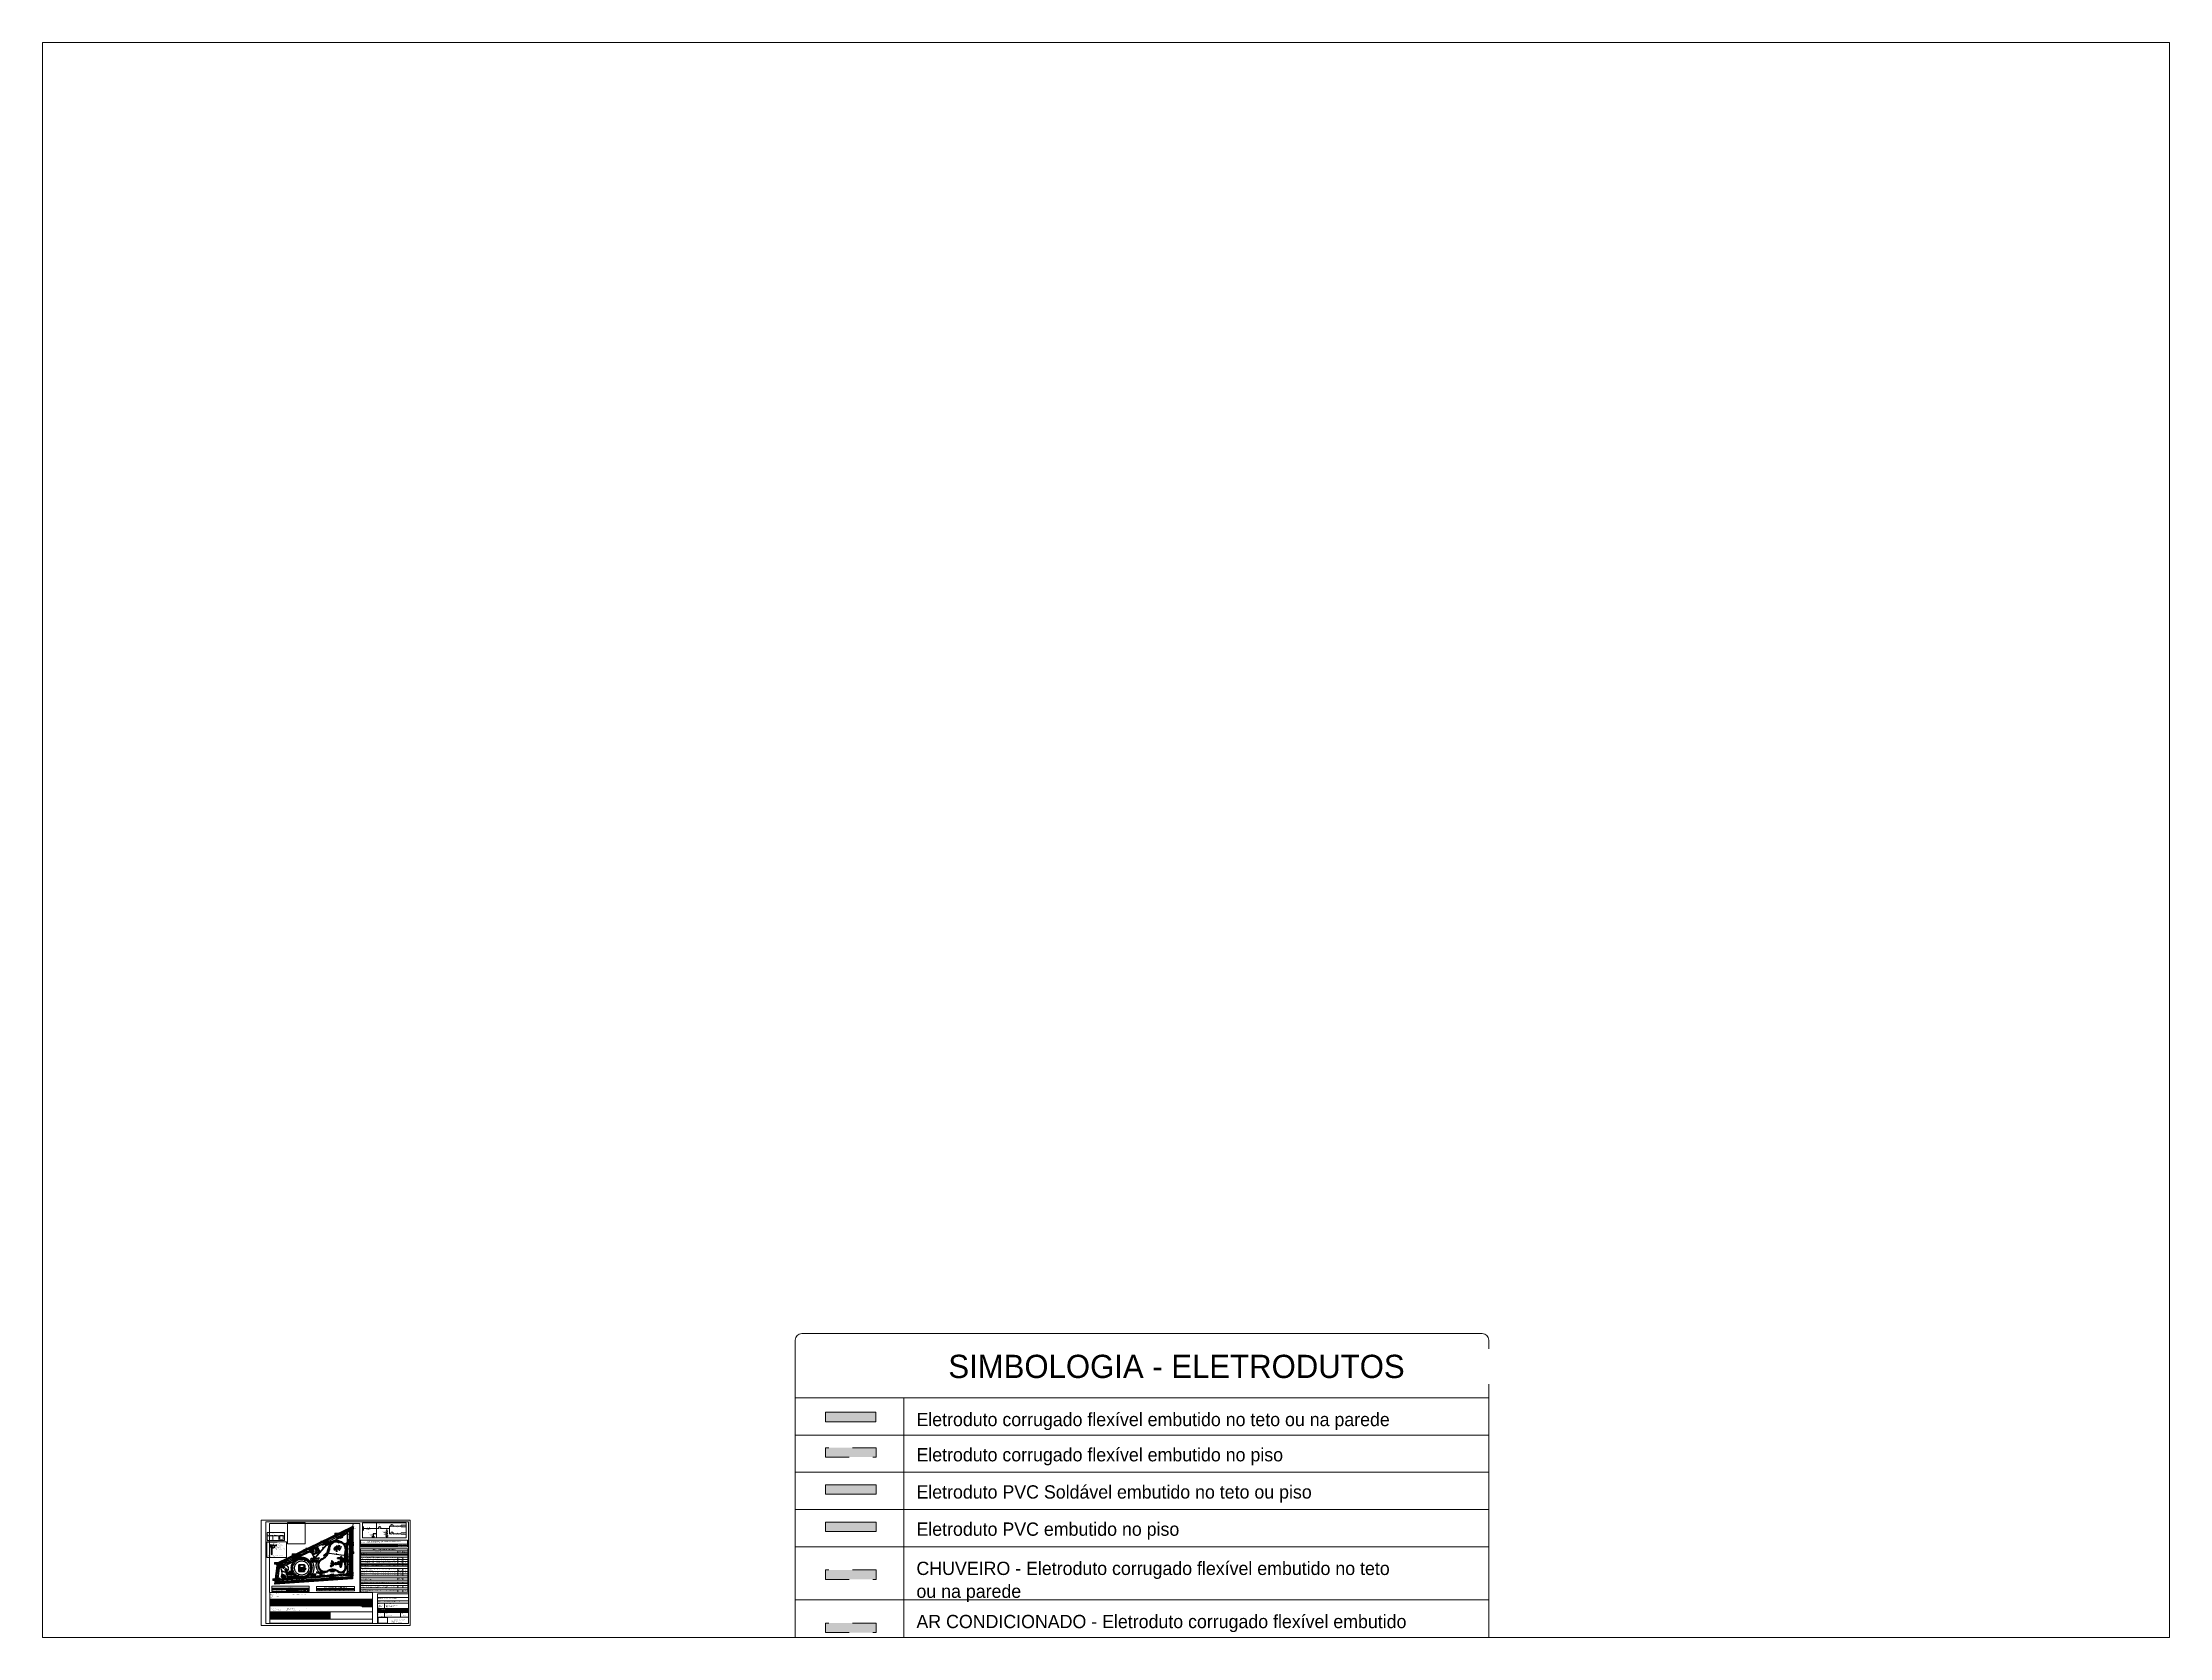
# Paper-space layout 'Layout1' of a CAD drawing. Header units: metres. Extents: x 0 to 12, y 0 to 9.
# The model-space entities are those that its viewports show. They can reach past a viewport. Long polylines and large blocks are cut down to what shows.
import ezdxf

# ---------------------------------------------------------------- set-up
doc = ezdxf.new("R2010")
doc.units = ezdxf.units.M
for name, pattern in [('Hidden', [0.007144, 0.004763, -0.002381]), ('Hidden 1_5', [0.0022, 0.0015, -0.0007]), ('IMPORT-_Tracejado pequeno', [2.25, 1.5, -0.75]), ('IMPORT-DASHED2 _4_', [0.375, 0.25, -0.125]), ('Overhead', [0.003969, 0.002381, -0.001587]), ('Tracejada', [0.00635, 0.003175, -0.003175])]:
    doc.linetypes.add(name, pattern=pattern)
for name, color, linetype, lineweight in [('001_Dark_1 10', 7, 'Continuous', 9), ('A-ANNO-DIMS', 7, 'Continuous', 9), ('A-ANNO-DIMS-50', 7, 'Continuous', 9), ('A-ANNO-NOTE', 7, 'Continuous', 9), ('A-DETL', 7, 'Continuous', 9), ('A-DETL-GENF', 7, 'Continuous', 9), ('A-DETL-MEDM', 7, 'Continuous', 35), ('A-DETL-WIDE', 7, 'Continuous', 70), ('A-FLOR-OVHD', 7, 'Overhead', 9), ('A-WALL', 7, 'Continuous', 9), ('Dispositivos elétricos', 7, 'Continuous', 50), ('E-ELEC-EQPM', 7, 'Continuous', 50), ('E-LITE', 7, 'Continuous', 35), ('E-LITE-EQPM-IDEN', 7, 'Continuous', 9), ('E-LITE-IDEN', 7, 'Continuous', 9), ('E-POWR-CNDT', 7, 'Continuous', 25), ('E-POWR-CNDT-IDEN', 7, 'Continuous', 9), ('Espelho e Módulo', 7, 'Continuous', 9), ('G-ANNO-LEGN', 7, 'Continuous', 9), ('G-ANNO-REFR', 7, 'Tracejada', 9), ('G-ANNO-SCHD', 7, 'Continuous', 9), ('G-ANNO-TEXT', 7, 'Continuous', 9), ('G-ANNO-TTLB', 7, 'Continuous', 9), ('G-ANNO-TTLB-THIN', 7, 'Continuous', 9), ('KIRYA - MOBILIÁRIO', 7, 'Continuous', 9), ('KIRYA - PAREDE', 7, 'Continuous', 35), ('KIRYA - PAREDE VISTA', 7, 'Continuous', 18), ('KIRYA - PISO', 7, 'Continuous', 9), ('KIRYA - PROJEÇÃO', 7, 'IMPORT-DASHED2 _4_', 9), ('KIRYA - SQUADRIA', 7, 'Continuous', 9), ('KIRYA - TEXTO', 7, 'Continuous', 9), ('LAYOUT-MOBILIA', 7, 'Continuous', 9), ('LAYOUT-WC_COZINHA', 7, 'Continuous', 9), ('VEGETAÇÃO', 7, 'Continuous', 9)]:
    doc.layers.add(name, color=color, linetype=linetype, lineweight=lineweight)
doc.layers.add('A-DETL-THIN', color=7, linetype='Continuous', lineweight=20, true_color=0xc0c0c0)
doc.layers.add('Base Revit Coremas_dwg', color=7, linetype='Continuous', lineweight=9, true_color=0x767676)
doc.layers.add('G-ANNO-NPLT', color=7, linetype='Continuous', plot=False)
doc.styles.add('Arial', font='arial.ttf', dxfattribs={"height": 0.25})
doc.styles.add('Arial_1', font='arial.ttf', dxfattribs={"height": 0.2})
doc.styles.add('Arial_2', font='arial.ttf', dxfattribs={"height": 0.025})
doc.styles.add('Arial_3', font='arial.ttf', dxfattribs={"height": 0.0025})
doc.styles.add('Arial_4', font='arial.ttf', dxfattribs={"height": 0.003})
doc.styles.add('Arial_5', font='arial.ttf', dxfattribs={"height": 0.0017})
doc.styles.add('Arial_6', font='arial.ttf', dxfattribs={"height": 0.0035})
doc.styles.add('Arial_7', font='arial.ttf', dxfattribs={"height": 0.002381})
doc.styles.add('Arial_B', font='arial.ttf', dxfattribs={"height": 0.03})
doc.styles.add('Arial_B_1', font='arial.ttf', dxfattribs={"height": 0.004})
doc.styles.add('Arial_B_2', font='arial.ttf', dxfattribs={"height": 0.007})
doc.styles.add('Arial_B_3', font='arial.ttf', dxfattribs={"height": 0.003611})
doc.styles.add('Arial_B_4', font='arial.ttf', dxfattribs={"height": 0.002579})
doc.styles.add('Arial_B_5', font='arial.ttf', dxfattribs={"height": 0.004914})
doc.styles.add('Arial_B_6', font='arial.ttf', dxfattribs={"height": 0.003095})
doc.styles.add('Century Gothic', font='GOTHIC.TTF', dxfattribs={"height": 0.1})
doc.styles.add('Century Gothic_1', font='GOTHIC.TTF', dxfattribs={"height": 0.175})
doc.styles.add('Century Gothic_2', font='GOTHIC.TTF', dxfattribs={"height": 0.2})
doc.styles.add('Century Gothic_3', font='GOTHIC.TTF', dxfattribs={"height": 0.16})
doc.styles.add('Century Gothic_4', font='GOTHIC.TTF', dxfattribs={"height": 0.075})
doc.styles.add('Century Gothic_5', font='GOTHIC.TTF', dxfattribs={"height": 0.0375})
doc.styles.add('Century Gothic_6', font='GOTHIC.TTF', dxfattribs={"height": 0.05})
doc.styles.add('Century Gothic_7', font='GOTHIC.TTF', dxfattribs={"height": 0.002})
doc.styles.add('Century Gothic_8', font='GOTHIC.TTF', dxfattribs={"height": 0.0025})
doc.styles.add('Century Gothic_B', font='GOTHICB.TTF', dxfattribs={"height": 0.1})
doc.styles.add('Century Gothic_B_1', font='GOTHICB.TTF', dxfattribs={"height": 0.075})
doc.styles.add('Century Gothic_B_2', font='GOTHICB.TTF', dxfattribs={"height": 0.0375})
doc.styles.add('Century Gothic_B_3', font='GOTHICB.TTF', dxfattribs={"height": 0.004})
doc.styles.add('Century Gothic_B_4', font='GOTHICB.TTF', dxfattribs={"height": 0.002})
doc.styles.add('Century Gothic_I', font='GOTHICI.TTF', dxfattribs={"height": 0.0375})
doc.styles.add('Swis721 Lt BT', font='swissl.ttf', dxfattribs={"height": 0.3})
doc.dimstyles.new('Diagonal_-_2_0mm_Century_Gothic', dxfattribs={"dimscale": 0.3048, "dimtxt": 0.104417, "dimasz": 0.246063, "dimexe": 0.213255, "dimexo": 0.738189, "dimgap": 0.131234, "dimtad": 1, "dimrnd": 0.01, "dimzin": 0, "dimdsep": 46, "dimtxsty": 'Century Gothic', "dimblk1": 'OBLIQUE', "dimblk2": 'OBLIQUE', "dimsah": 1, "dimcen": 0.09, "dimdle": 0.213255, "dimazin": 0, "dimtfac": 1, "dimtdec": 4, "dimtix": 1, "dimtmove": 0, "dimatfit": 3, "dimfxl": 1, "dimtvp": 1, "dimtfill": 1, "dimtolj": 1, "dimtzin": 0, "dimarcsym": 2})
picture_1 = doc.add_image_def('image3.png', size_in_pixel=(1656, 963))
picture_2 = doc.add_image_def('image1.jpeg', size_in_pixel=(211, 239))
picture_3 = doc.add_image_def('image2.jpg', size_in_pixel=(652, 779))

# ---------------------------------------------------------------- blocks, each defined once
blk = doc.blocks.new('888_A1_LCL - 888_A1_LCL-7998276-PLANTA BAIXA - TÉRREO')
at = {"layer": 'G-ANNO-TTLB'}
for p, q in [((-0.063, -0.087), (-0.063, 0.507)), ((-0.038, -0.077), (-0.038, 0.497)), ((-0.038, 0.497), (0.768, 0.497)), ((0.768, 0.497), (0.768, -0.077)), ((0.593, 0.091), (0.768, 0.091)), ((0.593, 0.091), (0.593, -0.077)), ((0.594, 0.07), (0.764, 0.07)), ((0.595, 0.051), (0.765, 0.051)), ((0.596, 0.038), (0.765, 0.038)), ((0.596, 0.009), (0.765, 0.009)), ((0.596, 0.003), (0.765, 0.003)), ((0.612, 0.009), (0.612, -0.014)), ((0.632, 0.038), (0.632, -0.041)), ((0.675, 0.009), (0.675, -0.014)), ((0.712, 0.009), (0.712, -0.014)), ((0.778, -0.087), (-0.063, -0.087)), ((0.768, -0.077), (-0.038, -0.077)), ((0.596, -0.003), (0.765, -0.003)), ((0.596, -0.008), (0.765, -0.008)), ((0.596, -0.014), (0.765, -0.014)), ((0.596, -0.014), (0.765, -0.014)), ((0.596, -0.041), (0.765, -0.041)), ((0.722, -0.014), (0.722, -0.041))]:
    blk.add_line(p, q, dxfattribs=at)
at = {"layer": 'G-ANNO-TTLB-THIN'}
for p, q in [((-0.063, 0.507), (-0.063, -0.087)), ((0.778, 0.507), (-0.063, 0.507)), ((0.778, -0.087), (0.778, 0.507)), ((-0.063, -0.087), (0.778, -0.087))]:
    blk.add_line(p, q, dxfattribs=at)
at = {"layer": 'G-ANNO-TTLB', "attachment_point": 1}
for s, insert, char_height, width, style in [('PROPRIETÁRIO:', (0.596, 0.067), 0.0025, 0.03319, 'Arial_3'), ('PROJETO:', (0.596, 0.036), 0.0025, 0.02124, 'Arial_3'), ('CONCEDENTE:', (0.595, 0.026), 0.0025, 0.03078, 'Arial_3'), ('CONVENENTE:', (0.595, 0.02), 0.0025, 0.03054, 'Arial_3'), ('LOCAL:', (0.596, 0.014), 0.0025, 0.01499, 'Arial_3'), ('PROJETO:', (0.596, 0.048), 0.0025, 0.02124, 'Arial_3'), ('DESENHO', (0.597, 0.001), 0.0017, 0.01483, 'Arial_5'), ('DESENHO', (0.616, 0.001), 0.0017, 0.01483, 'Arial_5'), ('DATA', (0.618, 0.007), 0.0017, 0.00802, 'Arial_5'), ('PREFEITURA MUNICIPAL DE ', (0.631, 0.067), 0.0025, 0.05916, 'Arial_3'), ('LINCOLN CARTAXO DE LIRA JÚNIOR', (0.632, 0.048), 0.0025, 0.07456, 'Arial_3'), ('RESPONSÁVEL TÉCNICO', (0.639, 0.007), 0.0017, 0.03656, 'Arial_5'), ('LINCOLN CARTAXO', (0.641, 0.001), 0.0017, 0.02822, 'Arial_5'), ('RUBRICA', (0.688, 0.007), 0.0017, 0.01339, 'Arial_5'), ('CREA 160.814.689-8', (0.697, 0.047), 0.0017, 0.02854, 'Arial_5'), ('CREA 160.814.689-8', (0.727, 0.001), 0.0017, 0.02854, 'Arial_5'), ('DADOS', (0.734, 0.007), 0.0017, 0.01066, 'Arial_5'), ('PRANCHA:', (0.595, -0.018), 0.0025, 0.02181, 'Arial_3'), ('CÓPIA', (0.597, -0.005), 0.0017, 0.00922, 'Arial_5'), ('VISTO', (0.597, -0.01), 0.0017, 0.0089, 'Arial_5'), ('/01', (0.612, -0.033), 0.004, 0.00946, 'Arial_B_1'), ('DESCRIÇÃO:', (0.634, -0.018), 0.0025, 0.0263, 'Arial_3'), ('Av. Gov. Flavio R. Coutinho, 500, sl. 601', (0.672, -0.054), 0.003, 0.09356, 'Arial_4'), ('Jd. Oceania, 58037-005 - João Pessoa (PB)', (0.672, -0.058), 0.003, 0.10141, 'Arial_4'), ('Tel +55 99924.4447', (0.672, -0.063), 0.003, 0.04626, 'Arial_4'), ('e-mail: contato@lclprojetos.com', (0.672, -0.068), 0.003, 0.07376, 'Arial_4'), ('ESCALA:', (0.724, -0.018), 0.0025, 0.0178, 'Arial_3'), ('INDICADA', (0.734, -0.028), 0.0025, 0.0202, 'Arial_3')]:
    blk.add_mtext(s, dxfattribs=dict(at, insert=insert, char_height=char_height, width=width, style=style))
at = {"layer": 'G-ANNO-TTLB'}
image = blk.add_image(picture_1, insert=(0.596, -0.074), size_in_units=(0.0538, 0.0313), dxfattribs=at)
image.dxf.flags = 7
blk = doc.blocks.new('Caixa de Passagem no Passeio - Caixa de Passagem no Passeio 2-8198666-PLANTA BAIXA - TÉRREO')
at = {"layer": 'Dispositivos elétricos', "lineweight": 9, "true_color": 0x82482d}
h = blk.add_hatch(color=27, dxfattribs=at)
h.paths.add_polyline_path([(-0.3, -0.3), (0.3, -0.3), (0.3, 0.3), (-0.3, 0.3), (-0.3, -0.263)])
h.paths.add_polyline_path([(-0.275, -0.275), (-0.275, 0.275), (0.275, 0.275), (0.275, -0.275), (-0.106, -0.275)])
at = {"layer": 'Dispositivos elétricos', "lineweight": 9, "true_color": 0x5a6266}
blk.add_hatch(color=251, dxfattribs=at).paths.add_polyline_path([(-0.275, -0.275), (0.275, -0.275), (0.275, 0.275), (-0.275, 0.275), (-0.275, -0.168)])
at = {"layer": 'Dispositivos elétricos', "lineweight": 9}
for p, q in [((-0.3, -0.3), (-0.3, 0.3)), ((-0.3, 0.3), (0.3, 0.3)), ((-0.275, -0.275), (-0.275, 0.275)), ((-0.275, 0.275), (0.275, 0.275)), ((-0.275, 0.275), (-0.275, -0.275)), ((0.275, 0.275), (-0.275, 0.275)), ((0.275, 0.275), (0.275, -0.275)), ((0.275, -0.275), (0.275, 0.275)), ((0.3, 0.3), (0.3, -0.3)), ((0.3, -0.3), (-0.3, -0.3)), ((0.275, -0.275), (-0.275, -0.275)), ((-0.275, -0.275), (0.275, -0.275))]:
    blk.add_line(p, q, dxfattribs=at)
blk = doc.blocks.new('Caixa de Passagem no Passeio - Caixa de Passagem no Passeio 2-V1-PLANTA BAIXA - TÉRREO')
at = {"layer": 'Dispositivos elétricos', "lineweight": 9, "true_color": 0x82482d}
blk.add_hatch(color=27, dxfattribs=at).paths.add_polyline_path([(0.3, -0.193), (0.3, 0.3), (-0.3, 0.3), (-0.3, -0.3), (0.086, -0.3), (0.091, -0.275), (-0.275, -0.275), (-0.275, 0.275), (0.275, 0.275), (0.275, -0.181), (0.288, -0.187)])
at = {"layer": 'Dispositivos elétricos', "lineweight": 9, "true_color": 0x5a6266}
blk.add_hatch(color=251, dxfattribs=at).paths.add_polyline_path([(0.275, -0.181), (0.275, 0.275), (-0.275, 0.275), (-0.275, -0.275), (0.091, -0.275), (0.093, -0.265), (0.109, -0.233), (0.135, -0.204), (0.164, -0.185), (0.199, -0.174), (0.235, -0.171), (0.271, -0.179)])
at = {"layer": 'Dispositivos elétricos', "lineweight": 9}
for p, q in [((-0.3, -0.3), (-0.3, 0.3)), ((-0.3, 0.3), (0.3, 0.3)), ((-0.275, -0.275), (-0.275, 0.275)), ((-0.275, 0.275), (0.275, 0.275)), ((-0.275, 0.275), (-0.275, -0.275)), ((0.275, 0.275), (-0.275, 0.275)), ((0.275, 0.275), (0.275, -0.181)), ((0.275, -0.181), (0.275, 0.275)), ((0.3, 0.3), (0.3, -0.193)), ((0.086, -0.3), (-0.3, -0.3)), ((0.091, -0.275), (-0.275, -0.275)), ((-0.275, -0.275), (0.091, -0.275))]:
    blk.add_line(p, q, dxfattribs=at)
blk = doc.blocks.new('Caixa de Passagem no Passeio - Caixa de Passagem no Passeio 2-V2-PLANTA BAIXA - TÉRREO')
at = {"layer": 'Dispositivos elétricos', "lineweight": 9, "true_color": 0x82482d}
h = blk.add_hatch(color=27, dxfattribs=at)
h.paths.add_polyline_path([(-0.3, -0.3), (0.001, -0.299), (0.048, -0.296), (0.065, -0.3), (0.3, -0.3), (0.3, 0.3), (-0.3, 0.3), (-0.3, -0.295)])
h.paths.add_polyline_path([(-0.275, -0.275), (-0.275, 0.275), (0.275, 0.275), (0.275, -0.275), (-0.191, -0.275)])
at = {"layer": 'Dispositivos elétricos', "lineweight": 9, "true_color": 0x5a6266}
blk.add_hatch(color=251, dxfattribs=at).paths.add_polyline_path([(-0.275, -0.275), (0.275, -0.275), (0.275, 0.275), (-0.275, 0.275), (-0.275, -0.036)])
at = {"layer": 'Dispositivos elétricos', "lineweight": 9}
for p, q in [((-0.3, -0.3), (-0.3, 0.3)), ((-0.3, 0.3), (0.3, 0.3)), ((-0.275, -0.275), (-0.275, 0.275)), ((-0.275, 0.275), (0.275, 0.275)), ((-0.275, 0.275), (-0.275, -0.275)), ((0.275, 0.275), (-0.275, 0.275)), ((0.275, 0.275), (0.275, -0.275)), ((0.275, -0.275), (0.275, 0.275)), ((0.3, 0.3), (0.3, -0.3)), ((-0.001, -0.3), (-0.3, -0.3)), ((0.275, -0.275), (-0.275, -0.275)), ((-0.275, -0.275), (0.275, -0.275)), ((0.3, -0.3), (0.065, -0.3))]:
    blk.add_line(p, q, dxfattribs=at)
blk = doc.blocks.new('Caixa de Passagem no Passeio - Caixa de Passagem no Passeio 2-V3-PLANTA BAIXA - TÉRREO')
at = {"layer": 'Dispositivos elétricos', "lineweight": 9, "true_color": 0x82482d}
h = blk.add_hatch(color=27, dxfattribs=at)
h.paths.add_polyline_path([(-0.3, -0.3), (0.3, -0.3), (0.3, 0.3), (-0.3, 0.3), (-0.3, -0.263)])
h.paths.add_polyline_path([(-0.275, -0.275), (-0.275, 0.275), (0.275, 0.275), (0.275, -0.275), (-0.275, -0.275)])
at = {"layer": 'Dispositivos elétricos', "lineweight": 9, "true_color": 0x5a6266}
h = blk.add_hatch(color=251, dxfattribs=at)
h.paths.add_polyline_path([(-0.275, -0.275), (0.275, -0.275), (0.275, 0.275), (-0.275, 0.275), (-0.275, -0.269)])
h.paths.add_polyline_path([(0.206, -0.034), (0.206, -0.034), (0.21, -0.033)])
at = {"layer": 'Dispositivos elétricos', "lineweight": 9}
for p, q in [((-0.3, -0.3), (-0.3, 0.3)), ((-0.3, 0.3), (0.3, 0.3)), ((-0.275, -0.275), (-0.275, 0.275)), ((-0.275, 0.275), (0.275, 0.275)), ((-0.275, 0.275), (-0.275, -0.275)), ((0.275, 0.275), (-0.275, 0.275)), ((0.275, 0.275), (0.275, -0.275)), ((0.275, -0.275), (0.275, 0.275)), ((0.3, 0.3), (0.3, -0.3)), ((0.3, -0.3), (-0.3, -0.3)), ((0.275, -0.275), (-0.275, -0.275)), ((-0.275, -0.275), (0.275, -0.275))]:
    blk.add_line(p, q, dxfattribs=at)
blk = doc.blocks.new('Caixa de Passagem no Passeio - Caixa de Passagem no Passeio 2-V4-PLANTA BAIXA - TÉRREO')
at = {"layer": 'Dispositivos elétricos', "lineweight": 9, "true_color": 0x82482d}
blk.add_hatch(color=27, dxfattribs=at).paths.add_polyline_path([(-0.3, -0.3), (0.3, -0.3), (0.3, 0.3), (0.26, 0.3), (0.264, 0.28), (0.264, 0.275), (0.275, 0.275), (0.275, -0.275), (-0.275, -0.275), (-0.275, 0.275), (-0.014, 0.275), (-0.012, 0.3), (-0.3, 0.3), (-0.3, -0.295)])
at = {"layer": 'Dispositivos elétricos', "lineweight": 9, "true_color": 0x5a6266}
blk.add_hatch(color=251, dxfattribs=at).paths.add_polyline_path([(-0.275, -0.275), (0.275, -0.274), (0.274, 0.275), (0.264, 0.275), (0.262, 0.245), (0.251, 0.21), (0.231, 0.18), (0.204, 0.155), (0.171, 0.139), (0.135, 0.132), (0.099, 0.134), (0.064, 0.145), (0.033, 0.165), (0.009, 0.192), (-0.007, 0.225), (-0.015, 0.261), (-0.014, 0.275), (-0.275, 0.275), (-0.275, -0.121)])
at = {"layer": 'Dispositivos elétricos', "lineweight": 9}
for p, q in [((-0.3, -0.3), (-0.3, 0.3)), ((-0.3, 0.3), (-0.012, 0.3)), ((-0.275, -0.275), (-0.275, 0.275)), ((-0.275, 0.275), (-0.014, 0.275)), ((-0.275, 0.275), (-0.275, -0.275)), ((-0.014, 0.275), (-0.275, 0.275)), ((0.26, 0.3), (0.3, 0.3)), ((0.264, 0.275), (0.275, 0.275)), ((0.275, 0.275), (0.264, 0.275)), ((0.275, 0.275), (0.275, -0.275)), ((0.275, -0.275), (0.275, 0.275)), ((0.3, 0.3), (0.3, -0.3)), ((0.3, -0.3), (-0.3, -0.3)), ((0.275, -0.275), (-0.275, -0.275)), ((-0.275, -0.275), (0.275, -0.275))]:
    blk.add_line(p, q, dxfattribs=at)
blk = doc.blocks.new('BEE - PVC Roscavel_Luva Para Conexão - BEE - PVC Roscavel_Luva Para Conexão-6371739-PLANTA BAIXA - TÉRREO')
at = {"layer": 'E-POWR-CNDT', "linetype": 'Hidden 1_5', "lineweight": 9, "true_color": 0x2c2c2c}
blk.add_hatch(color=250, dxfattribs=at).paths.add_polyline_path([(7.318, 3.304), (7.371, 3.308), (7.367, 3.364), (7.314, 3.36), (7.318, 3.305)])
at = {"layer": 'E-POWR-CNDT', "lineweight": 9}
for p, q in [((7.367, 3.364), (7.314, 3.36)), ((7.371, 3.308), (7.367, 3.364)), ((7.314, 3.36), (7.318, 3.304)), ((7.318, 3.304), (7.371, 3.308))]:
    blk.add_line(p, q, dxfattribs=at)
blk = doc.blocks.new('BEE - PVC Roscavel_Luva Para Conexão - BEE - PVC Roscavel_Luva Para Conexão-V5-PLANTA BAIXA - TÉRREO')
at = {"layer": 'E-POWR-CNDT', "linetype": 'Hidden 1_5', "lineweight": 9, "true_color": 0x2c2c2c}
blk.add_hatch(color=250, dxfattribs=at).paths.add_polyline_path([(7.152, 3.448), (7.208, 3.452), (7.204, 3.505), (7.149, 3.501), (7.152, 3.448)])
at = {"layer": 'E-POWR-CNDT', "lineweight": 9}
for p, q in [((7.205, 3.505), (7.149, 3.501)), ((7.149, 3.501), (7.152, 3.448)), ((7.152, 3.448), (7.196, 3.451)), ((7.203, 3.451), (7.208, 3.452)), ((7.208, 3.452), (7.205, 3.505))]:
    blk.add_line(p, q, dxfattribs=at)
blk = doc.blocks.new('BEE - PVC Roscavel_Luva Para Conexão - BEE - PVC Roscavel_Luva Para Conexão-V7-PLANTA BAIXA - TÉRREO')
at = {"layer": 'E-POWR-CNDT', "linetype": 'Hidden 1_5', "lineweight": 9, "true_color": 0x2c2c2c}
blk.add_hatch(color=250, dxfattribs=at).paths.add_polyline_path([(26.529, 5.419), (26.582, 5.424), (26.577, 5.479), (26.524, 5.474), (26.529, 5.42)])
at = {"layer": 'E-POWR-CNDT', "lineweight": 9}
for p, q in [((26.577, 5.479), (26.524, 5.474)), ((26.524, 5.474), (26.529, 5.419)), ((26.582, 5.423), (26.577, 5.479)), ((26.529, 5.419), (26.582, 5.423))]:
    blk.add_line(p, q, dxfattribs=at)
blk = doc.blocks.new('BEE - PVC Roscavel_Luva Para Conexão - BEE - PVC Roscavel_Luva Para Conexão-V8-PLANTA BAIXA - TÉRREO')
at = {"layer": 'E-POWR-CNDT', "linetype": 'Hidden 1_5', "lineweight": 9, "true_color": 0x2c2c2c}
blk.add_hatch(color=250, dxfattribs=at).paths.add_polyline_path([(26.694, 5.28), (26.749, 5.286), (26.744, 5.338), (26.689, 5.333), (26.694, 5.281)])
at = {"layer": 'E-POWR-CNDT', "lineweight": 9}
for p, q in [((26.745, 5.338), (26.689, 5.333)), ((26.689, 5.333), (26.694, 5.28)), ((26.694, 5.28), (26.749, 5.285)), ((26.749, 5.285), (26.745, 5.338))]:
    blk.add_line(p, q, dxfattribs=at)
blk = doc.blocks.new('BEE - PVC Roscavel_Luva Para Conexão - BEE - PVC Roscavel_Luva Para Conexão-V9-PLANTA BAIXA - TÉRREO')
at = {"layer": 'E-POWR-CNDT', "linetype": 'Hidden 1_5', "lineweight": 9, "true_color": 0x2c2c2c}
blk.add_hatch(color=250, dxfattribs=at).paths.add_polyline_path([(26.898, 4.693), (26.951, 4.697), (26.947, 4.753), (26.894, 4.749), (26.898, 4.694)])
at = {"layer": 'E-POWR-CNDT', "lineweight": 9}
for p, q in [((26.947, 4.753), (26.894, 4.749)), ((26.895, 4.746), (26.895, 4.744)), ((26.895, 4.736), (26.898, 4.693)), ((26.898, 4.693), (26.951, 4.697)), ((26.951, 4.697), (26.947, 4.753))]:
    blk.add_line(p, q, dxfattribs=at)
blk = doc.blocks.new('BEE - PVC Roscavel_Luva Para Conexão - BEE - PVC Roscavel_Luva Para Conexão-8208973-PLANTA BAIXA - TÉRREO')
at = {"layer": 'E-POWR-CNDT', "linetype": 'Hidden 1_5', "lineweight": 9, "true_color": 0x2c2c2c}
blk.add_hatch(color=250, dxfattribs=at).paths.add_polyline_path([(43.48, 30.51), (43.48, 30.543), (43.44, 30.542), (43.44, 30.51), (43.466, 30.51)])
at = {"layer": 'E-POWR-CNDT', "lineweight": 9}
for p, q in [((43.48, 30.543), (43.44, 30.543)), ((43.44, 30.539), (43.44, 30.538)), ((43.44, 30.536), (43.44, 30.51)), ((43.44, 30.51), (43.48, 30.51)), ((43.48, 30.51), (43.48, 30.543))]:
    blk.add_line(p, q, dxfattribs=at)
blk = doc.blocks.new('BEE - PVC Roscavel_Luva Para Conexão - BEE - PVC Roscavel_Luva Para Conexão-V12-PLANTA BAIXA - TÉRREO')
at = {"layer": 'E-POWR-CNDT', "linetype": 'Hidden 1_5', "lineweight": 9, "true_color": 0x2c2c2c}
blk.add_hatch(color=250, dxfattribs=at).paths.add_polyline_path([(43.332, 30.621), (43.361, 30.621), (43.36, 30.661), (43.329, 30.661), (43.329, 30.621), (43.331, 30.621)])
at = {"layer": 'E-POWR-CNDT', "lineweight": 9}
for p, q in [((43.329, 30.661), (43.329, 30.621)), ((43.361, 30.661), (43.329, 30.661)), ((43.329, 30.621), (43.356, 30.621)), ((43.356, 30.621), (43.359, 30.621)), ((43.361, 30.621), (43.361, 30.661))]:
    blk.add_line(p, q, dxfattribs=at)
blk = doc.blocks.new('Haste de aterramento - Haste de aterramento-4549412-PLANTA BAIXA - TÉRREO')
at = {"layer": 'E-ELEC-EQPM', "lineweight": 9}
blk.add_circle((0, 0), 0.025, dxfattribs=at)
for radius, start, end in [(0.125, 44.693, 180), (0.12, 42.2743, 180), (0.117, 40.6317, 180), (0.125, 180, 315.307), (0.12, 180, 317.7257), (0.117, 180, 319.3683)]:
    blk.add_arc((0.001, -0.001), radius, start, end, dxfattribs=at)
blk = doc.blocks.new('BEE - PVC Roscavel_Luva Para Conexão - BEE - PVC Roscavel_Luva Para Conexão-V13-PLANTA BAIXA - TÉRREO')
at = {"layer": 'E-POWR-CNDT', "linetype": 'Hidden 1_5', "lineweight": 9, "true_color": 0x3a3a3a}
blk.add_hatch(color=250, dxfattribs=at).paths.add_polyline_path([(41.019, 29.277), (41.054, 29.277), (41.053, 29.33), (40.998, 29.33), (40.998, 29.277), (41.017, 29.277)])
at = {"layer": 'E-POWR-CNDT', "color": 1, "linetype": 'Hidden 1_5', "lineweight": 9, "true_color": 0xff0000}
for p, q in [((40.998, 29.33), (40.998, 29.277)), ((41.054, 29.33), (40.998, 29.33)), ((41.054, 29.277), (41.054, 29.33)), ((40.998, 29.277), (41.054, 29.277))]:
    blk.add_line(p, q, dxfattribs=at)
blk = doc.blocks.new('BEE - PVC Roscavel_Luva Para Conexão - BEE - PVC Roscavel_Luva Para Conexão-V14-PLANTA BAIXA - TÉRREO')
at = {"layer": 'E-POWR-CNDT', "linetype": 'Hidden 1_5', "lineweight": 9, "true_color": 0x3a3a3a}
blk.add_hatch(color=250, dxfattribs=at).paths.add_polyline_path([(41.113, 29.459), (41.153, 29.494), (41.117, 29.536), (41.077, 29.502), (41.111, 29.461)])
at = {"layer": 'E-POWR-CNDT', "color": 1, "linetype": 'Hidden 1_5', "lineweight": 9, "true_color": 0xff0000}
for p, q in [((41.117, 29.536), (41.077, 29.502)), ((41.077, 29.502), (41.113, 29.459)), ((41.113, 29.459), (41.153, 29.494)), ((41.153, 29.494), (41.117, 29.536))]:
    blk.add_line(p, q, dxfattribs=at)
blk = doc.blocks.new('1_g_ Sensor de Presença_Conjunto 4x2 - a_Sensor de presença-8215740-PLANTA BAIXA - TÉRREO')
at = {"layer": 'Espelho e Módulo', "true_color": 0xfbfbfb}
h = blk.add_hatch(color=7, dxfattribs=at)
h.paths.add_polyline_path([(-0.012, 0.002), (-0.012, 0), (-0.012, 0.001), (-0.012, 0.002)])
h.paths.add_polyline_path([(0.034, 0.002), (-0.004, 0.005), (-0.039, 0.002), (-0.039, 0), (-0.015, 0.001), (-0.01, 0.002), (0.031, 0.002)])
h = blk.add_hatch(color=7, dxfattribs=at)
h.paths.add_polyline_path([(0, 0.007), (0, 0.012), (-0.006, 0.012), (-0.006, 0.01), (-0.01, 0.01), (-0.012, 0.007), (0, 0.007)])
h.paths.add_polyline_path([(0, 0.014), (-0.006, 0.012), (0, 0.013)])
for points in [[(-0.007, 0.007), (-0.01, 0.007), (-0.011, 0.005), (-0.008, 0.005)], [(0.013, 0.007), (0.004, 0.013), (0, 0.013), (0, 0.007), (0.012, 0.007)], [(0.011, 0.005), (0.008, 0.007), (0.007, 0.007), (0.009, 0.005), (0.01, 0.005)]]:
    blk.add_hatch(color=7, dxfattribs=at).paths.add_polyline_path(points)
at = {"layer": 'Espelho e Módulo'}
blk.add_line((-0.039, 0.002), (-0.039, 0), dxfattribs=at)
at = {"layer": 'Espelho e Módulo', "flags": 128}
for points in [[(-0.01, 0.01), (-0.009, 0.011), (-0.008, 0.011), (-0.007, 0.012), (-0.006, 0.012), (-0.006, 0.012), (-0.005, 0.013), (-0.004, 0.013), (-0.003, 0.013), (-0.002, 0.013), (-0.001, 0.014), (-0.001, 0.014), (0, 0.014)], [(0, 0.014), (0.001, 0.014), (0.002, 0.014), (0.003, 0.013), (0.003, 0.013), (0.004, 0.013), (0.005, 0.013), (0.006, 0.012), (0.007, 0.012)]]:
    blk.add_lwpolyline(points, dxfattribs=at)
blk = doc.blocks.new('BEE - PVC Roscavel_Curvas - BEE - PVC Roscavel_Curvas-8123984-PLANTA BAIXA - TÉRREO')
at = {"layer": 'E-POWR-CNDT', "linetype": 'Hidden 1_5', "lineweight": 9, "true_color": 0x2c2c2c}
for points in [[(-0.065, -0.024), (-0.065, 0.024), (-0.127, 0.023), (-0.127, -0.024), (-0.065, -0.024)], [(0.024, 0.065), (0.023, 0.127), (-0.024, 0.127), (-0.023, 0.065), (0.023, 0.065)]]:
    blk.add_hatch(color=250, dxfattribs=at).paths.add_polyline_path(points)
h = blk.add_hatch(color=250, dxfattribs=at)
h.paths.add_polyline_path([(-0.029, 0.044), (-0.043, 0.03), (-0.034, 0.036), (-0.031, 0.042)])
h.paths.add_polyline_path([(0.024, 0.065), (-0.024, 0.065), (-0.028, 0.046), (-0.038, 0.034), (-0.047, 0.028), (-0.065, 0.023), (-0.065, -0.024), (-0.036, -0.018), (-0.013, -0.007), (0.004, 0.01), (0.008, 0.016), (0.019, 0.038), (0.024, 0.065)])
at = {"layer": 'A-DETL', "linetype": 'Hidden 1_5'}
for p, q in [((-0.153, 0.024), (-0.153, 0.017)), ((-0.153, 0.012), (-0.153, -0.012)), ((-0.017, 0.153), (-0.024, 0.153)), ((0.012, 0.153), (-0.012, 0.153)), ((0.024, 0.153), (0.017, 0.153)), ((-0.153, -0.017), (-0.153, -0.024))]:
    blk.add_line(p, q, dxfattribs=at)
at = {"layer": 'E-POWR-CNDT', "lineweight": 9, "flags": 128}
for points in [[(-0.024, 0.065), (-0.024, 0.063), (-0.024, 0.062), (-0.024, 0.06), (-0.024, 0.058), (-0.025, 0.057), (-0.025, 0.055), (-0.025, 0.054), (-0.026, 0.052), (-0.026, 0.05), (-0.027, 0.049), (-0.028, 0.047), (-0.028, 0.046), (-0.029, 0.044), (-0.03, 0.043)], [(-0.028, -0.016), (-0.027, -0.015), (-0.024, -0.014), (-0.021, -0.012), (-0.018, -0.01), (-0.015, -0.008), (-0.012, -0.006), (-0.009, -0.004), (-0.007, -0.002), (-0.004, 0.001), (-0.001, 0.003), (0.001, 0.006), (0.003, 0.008), (0.006, 0.011), (0.008, 0.014), (0.01, 0.017), (0.011, 0.02), (0.013, 0.023), (0.015, 0.026), (0.016, 0.03), (0.018, 0.033), (0.019, 0.036), (0.02, 0.04), (0.021, 0.043), (0.022, 0.046), (0.022, 0.05), (0.023, 0.053), (0.023, 0.057), (0.024, 0.06), (0.024, 0.064), (0.024, 0.065)]]:
    blk.add_lwpolyline(points, dxfattribs=at)
blk = doc.blocks.new('BEE - PVC Roscavel_Curvas - BEE - PVC Roscavel_Curvas-V6-PLANTA BAIXA - TÉRREO')
at = {"layer": 'E-POWR-CNDT', "linetype": 'Hidden 1_5', "lineweight": 9, "true_color": 0x2c2c2c}
for points in [[(-0.127, 0.024), (-0.127, -0.024), (-0.065, -0.023), (-0.065, 0.024), (-0.127, 0.024)], [(-0.024, 0.127), (-0.023, 0.065), (0.024, 0.065), (0.023, 0.127), (-0.023, 0.127)]]:
    blk.add_hatch(color=250, dxfattribs=at).paths.add_polyline_path(points)
h = blk.add_hatch(color=250, dxfattribs=at)
h.paths.add_polyline_path([(-0.029, 0.044), (-0.043, 0.03), (-0.034, 0.036), (-0.03, 0.043)])
h.paths.add_polyline_path([(-0.065, 0.024), (-0.065, -0.024), (-0.036, -0.018), (-0.013, -0.007), (0.004, 0.01), (0.008, 0.016), (0.019, 0.038), (0.023, 0.065), (-0.024, 0.064), (-0.027, 0.047), (-0.037, 0.034), (-0.047, 0.028), (-0.065, 0.024)])
at = {"layer": 'A-DETL', "linetype": 'Hidden 1_5'}
for p, q in [((-0.153, 0.024), (-0.153, 0.017)), ((-0.153, 0.012), (-0.153, -0.012)), ((-0.017, 0.153), (-0.024, 0.153)), ((0.012, 0.153), (-0.012, 0.153)), ((0.024, 0.153), (0.017, 0.153)), ((-0.153, -0.017), (-0.153, -0.024))]:
    blk.add_line(p, q, dxfattribs=at)
at = {"layer": 'E-POWR-CNDT', "lineweight": 9, "flags": 128}
for points in [[(-0.065, -0.024), (-0.061, -0.024), (-0.058, -0.023), (-0.054, -0.023), (-0.051, -0.023), (-0.047, -0.022), (-0.044, -0.021), (-0.04, -0.02), (-0.037, -0.019), (-0.034, -0.018), (-0.03, -0.017), (-0.027, -0.015), (-0.024, -0.014), (-0.021, -0.012), (-0.018, -0.01), (-0.015, -0.008), (-0.012, -0.006), (-0.009, -0.004), (-0.007, -0.002), (-0.004, 0.001), (-0.001, 0.003), (0.001, 0.006), (0.003, 0.008), (0.006, 0.011), (0.008, 0.014), (0.01, 0.017), (0.011, 0.02), (0.013, 0.023), (0.015, 0.026), (0.016, 0.03), (0.018, 0.033), (0.019, 0.036), (0.02, 0.04), (0.021, 0.043), (0.022, 0.046), (0.022, 0.05), (0.023, 0.053), (0.023, 0.057), (0.024, 0.06), (0.024, 0.064), (0.024, 0.065)], [(-0.024, 0.065), (-0.024, 0.063), (-0.024, 0.062), (-0.024, 0.06), (-0.024, 0.058), (-0.025, 0.057), (-0.025, 0.055), (-0.025, 0.054), (-0.026, 0.052), (-0.026, 0.05), (-0.027, 0.049), (-0.028, 0.047), (-0.028, 0.046), (-0.029, 0.044), (-0.03, 0.043), (-0.031, 0.042), (-0.032, 0.04), (-0.033, 0.039), (-0.034, 0.038), (-0.035, 0.037), (-0.036, 0.035), (-0.037, 0.034), (-0.039, 0.033), (-0.04, 0.032), (-0.041, 0.031), (-0.043, 0.03), (-0.044, 0.029), (-0.046, 0.029), (-0.047, 0.028), (-0.049, 0.027), (-0.05, 0.027), (-0.052, 0.026), (-0.053, 0.025), (-0.055, 0.025), (-0.056, 0.025), (-0.058, 0.024), (-0.06, 0.024), (-0.061, 0.024), (-0.063, 0.024), (-0.065, 0.024), (-0.065, 0.024)]]:
    blk.add_lwpolyline(points, dxfattribs=at)
blk = doc.blocks.new('BEE - PVC Roscavel_Curvas - BEE - PVC Roscavel_Curvas-8201877-PLANTA BAIXA - TÉRREO')
at = {"layer": 'E-POWR-CNDT', "linetype": 'Hidden 1_5', "lineweight": 9, "true_color": 0x2c2c2c}
for points in [[(-0.064, -0.024), (-0.064, 0.024), (-0.125, 0.023), (-0.125, -0.024), (-0.064, -0.024)], [(0.025, 0.064), (0.025, 0.125), (-0.022, 0.125), (-0.022, 0.064), (0.024, 0.064)]]:
    blk.add_hatch(color=250, dxfattribs=at).paths.add_polyline_path(points)
h = blk.add_hatch(color=250, dxfattribs=at)
h.paths.add_polyline_path([(0.025, 0.064), (-0.023, 0.064), (-0.03, 0.043), (-0.031, 0.041), (-0.045, 0.029), (-0.05, 0.027), (-0.064, 0.023), (-0.064, -0.024), (-0.035, -0.018), (-0.015, -0.008), (-0.009, -0.004), (0.003, 0.007), (0.008, 0.013), (0.02, 0.036), (0.025, 0.063)])
h.paths.add_polyline_path([(0.013, 0.041), (0.013, 0.041), (0.008, 0.033)])
at = {"layer": 'A-DETL', "linetype": 'Hidden 1_5'}
for p, q in [((-0.152, 0.024), (-0.152, 0.017)), ((-0.152, 0.012), (-0.152, -0.012)), ((-0.014, 0.152), (-0.021, 0.152)), ((0.014, 0.151), (-0.009, 0.152)), ((0.026, 0.151), (0.019, 0.151)), ((-0.152, -0.017), (-0.152, -0.024))]:
    blk.add_line(p, q, dxfattribs=at)
at = {"layer": 'E-POWR-CNDT', "lineweight": 9, "flags": 128}
for points in [[(-0.044, 0.029), (-0.045, 0.028), (-0.047, 0.028), (-0.048, 0.027), (-0.05, 0.026), (-0.051, 0.026), (-0.053, 0.025), (-0.054, 0.025), (-0.056, 0.024), (-0.058, 0.024), (-0.059, 0.024), (-0.061, 0.024), (-0.063, 0.024), (-0.064, 0.024)], [(-0.064, -0.024), (-0.06, -0.024), (-0.057, -0.023), (-0.053, -0.023), (-0.05, -0.023), (-0.046, -0.022), (-0.043, -0.021), (-0.039, -0.02), (-0.036, -0.019), (-0.033, -0.018), (-0.029, -0.017), (-0.026, -0.015), (-0.023, -0.014), (-0.02, -0.012), (-0.017, -0.01), (-0.014, -0.008), (-0.011, -0.006), (-0.008, -0.004), (-0.005, -0.002), (-0.003, 0.001), (0, 0.003), (0.002, 0.006), (0.004, 0.008), (0.007, 0.011), (0.009, 0.014), (0.011, 0.017), (0.013, 0.02), (0.014, 0.023), (0.016, 0.026)]]:
    blk.add_lwpolyline(points, dxfattribs=at)
blk = doc.blocks.new('Ramal de Entrada Individual_Saida Subterrânea_Medição em Muro - 3_Trifasico-3753992-PLANTA BAIXA - TÉRREO')
at = {"layer": 'E-ELEC-EQPM', "lineweight": 9, "true_color": 0x7f7f7f}
for points in [[(-0.286, 0.103), (-0.286, 0.119), (-2.088, 0.403), (-2.09, 0.389), (-0.29, 0.104)], [(-0.845, 0.211), (-0.846, 0.215), (-0.85, 0.216), (-0.851, 0.216), (-0.897, 0.216), (-0.865, 0.212), (-0.845, 0.211)], [(-0.845, 0.211), (-0.864, 0.211), (-0.846, 0.208), (-0.845, 0.211)], [(-0.839, 0.207), (-0.84, 0.217), (-0.847, 0.222), (-0.854, 0.222), (-0.859, 0.217), (-0.847, 0.215), (-0.845, 0.212), (-0.845, 0.209), (-0.839, 0.207)], [(-0.847, 0.215), (-0.85, 0.216), (-0.85, 0.215)], [(-0.839, 0.207), (-0.845, 0.209), (-0.845, 0.208), (-0.839, 0.207)], [(-0.286, -0.021), (-0.286, -0.017), (-0.309, -0.007), (-0.774, 0.18), (-0.787, 0.181), (-0.757, 0.169), (-0.286, -0.021)], [(-0.14, 0.196), (-0.141, 0.196), (-0.14, 0.138), (-0.14, 0.138), (-0.14, 0.196)], [(-0.135, 0.202), (-0.138, 0.2), (-0.136, 0.201), (-0.135, 0.202)], [(-0.132, 0.183), (-0.133, 0.196), (-0.134, 0.196), (-0.133, 0.138), (-0.132, 0.138), (-0.132, 0.145)], [(-0.128, 0.202), (-0.132, 0.2), (-0.132, 0.198), (-0.128, 0.202)], [(-0.128, 0.201), (-0.131, 0.199), (-0.132, 0.197), (-0.128, 0.201)], [(0.129, 0.201), (0.129, 0.202), (-0.128, 0.201), (-0.128, 0.2), (0.129, 0.201)], [(0.133, 0.196), (0.13, 0.2), (0.129, 0.2), (0.133, 0.197)], [(0.134, 0.196), (0.132, 0.201), (0.13, 0.201), (0.134, 0.197)], [(0.135, 0.183), (0.134, 0.196), (0.133, 0.196), (0.134, 0.138), (0.135, 0.138)], [(0.141, 0.2), (0.14, 0.201), (0.138, 0.201), (0.138, 0.2)], [(-0.537, 0.116), (-0.589, 0.151), (-0.597, 0.151), (-0.541, 0.114), (-0.539, 0.114), (-0.537, 0.115)], [(-0.536, 0.118), (-0.537, 0.12), (-0.541, 0.122), (-0.539, 0.123), (-0.579, 0.149), (-0.588, 0.151), (-0.537, 0.116), (-0.536, 0.118)], [(-0.531, 0.113), (-0.538, 0.115), (-0.54, 0.113), (-0.544, 0.114), (-0.552, 0.12), (-0.553, 0.114), (-0.547, 0.108), (-0.538, 0.107), (-0.533, 0.112)], [(-0.531, 0.122), (-0.537, 0.129), (-0.547, 0.128), (-0.538, 0.122), (-0.538, 0.121), (-0.536, 0.118), (-0.537, 0.116), (-0.531, 0.113), (-0.531, 0.116)], [(-0.54, 0.114), (-0.541, 0.114), (-0.544, 0.115), (-0.543, 0.113), (-0.54, 0.114)], [(-0.469, 0.081), (-0.531, 0.113), (-0.535, 0.109), (-0.473, 0.078), (-0.47, 0.08)], [(-0.469, 0.085), (-0.47, 0.087), (-0.531, 0.117), (-0.531, 0.113), (-0.469, 0.082), (-0.469, 0.084)], [(-0.286, -0.016), (-0.286, -0.012), (-0.469, 0.081), (-0.473, 0.078), (-0.472, 0.077), (-0.286, -0.017)], [(-0.286, -0.007), (-0.359, 0.03), (-0.469, 0.085), (-0.469, 0.081), (-0.286, -0.012), (-0.286, -0.01)], [(-0.115, 0.145), (-0.13, 0.145), (-0.13, 0.138), (-0.115, 0.138)], [(0.647, -0.503), (0.647, -0.362), (0.401, -0.362), (0.401, -0.587), (0.647, -0.587), (0.647, -0.507)], [(0.729, -0.399), (0.729, -0.374), (0.728, -0.375), (0.728, -0.424), (0.729, -0.423), (0.729, -0.405)]]:
    blk.add_hatch(color=8, dxfattribs=at).paths.add_polyline_path(points)
h = blk.add_hatch(color=8, dxfattribs=at)
h.paths.add_polyline_path([(-0.3, -0.011), (-0.341, 0.011), (-0.357, 0.018), (-0.702, 0.157), (-0.717, 0.163), (-0.751, 0.177), (-0.771, 0.179), (-0.3, -0.011)])
h.paths.add_polyline_path([(-0.815, 0.203), (-0.839, 0.211), (-0.839, 0.207), (-0.834, 0.206), (-0.817, 0.203)])
at = {"layer": 'E-ELEC-EQPM', "lineweight": 9, "true_color": 0x73746c}
h = blk.add_hatch(color=8, dxfattribs=at)
h.paths.add_polyline_path([(-0.132, 0.196), (-0.133, 0.197), (-0.132, 0.196)])
h.paths.add_polyline_path([(-0.113, 0.145), (-0.114, 0.2), (-0.128, 0.2), (-0.132, 0.196), (-0.132, 0.138), (-0.13, 0.138), (-0.13, 0.145), (-0.115, 0.145), (-0.115, 0.138), (-0.113, 0.138)])
h.paths.add_polyline_path([(-0.132, 0.2), (-0.142, 0.2), (-0.142, 0.153), (-0.154, 0.153), (-0.155, 0.154), (-0.156, 0.151), (-0.156, 0.138), (-0.141, 0.138), (-0.14, 0.196), (-0.14, 0.196), (-0.14, 0.138), (-0.134, 0.138), (-0.133, 0.198), (-0.132, 0.2)])
h.paths.add_polyline_path([(-0.14, 0.197), (-0.14, 0.199), (-0.14, 0.199)])
h.paths.add_polyline_path([(-0.155, 0.2), (-0.156, 0.2), (-0.155, 0.194), (-0.155, 0.195), (-0.155, 0.197)])
at = {"layer": 'E-ELEC-EQPM', "lineweight": 9, "true_color": 0x7f7f7f}
h = blk.add_hatch(color=8, dxfattribs=at)
h.paths.add_polyline_path([(0.129, 0.202), (0.129, 0.2), (0.129, 0.201), (0.129, 0.202)])
h.paths.add_polyline_path([(0.136, 0.2), (0.136, 0.202), (0.13, 0.201), (0.134, 0.2)])
h.paths.add_polyline_path([(-0.128, 0.201), (-0.129, 0.201), (-0.128, 0.201)])
h.paths.add_polyline_path([(-0.128, 0.202), (-0.135, 0.201), (-0.135, 0.2), (-0.129, 0.201), (-0.128, 0.202)])
at = {"layer": 'E-ELEC-EQPM', "lineweight": 9, "true_color": 0x73746c}
for points in [[(0.118, 0.183), (0.118, 0.2), (-0.113, 0.2), (-0.113, 0.138), (0.118, 0.138)], [(0.728, -0.586), (0.728, -0.362), (0.647, -0.362), (0.647, -0.587), (0.401, -0.587), (0.401, -0.362), (0.32, -0.362), (0.32, -0.668), (0.728, -0.668), (0.728, -0.592)]]:
    blk.add_hatch(color=8, dxfattribs=at).paths.add_polyline_path(points)
h = blk.add_hatch(color=8, dxfattribs=at)
h.paths.add_polyline_path([(0.133, 0.196), (0.129, 0.2), (0.118, 0.2), (0.118, 0.138), (0.133, 0.138), (0.133, 0.196)])
h.paths.add_polyline_path([(0.141, 0.2), (0.134, 0.199), (0.135, 0.196), (0.135, 0.138), (0.141, 0.138), (0.141, 0.196)])
h.paths.add_polyline_path([(0.156, 0.138), (0.156, 0.2), (0.141, 0.2), (0.142, 0.138)])
at = {"layer": 'A-DETL', "linetype": 'Hidden 1_5'}
for p, q in [((-0.137, 0.2), (-0.137, 0.2)), ((0.138, 0.2), (0.138, 0.2)), ((-0.47, 0.087), (-0.47, 0.087))]:
    blk.add_line(p, q, dxfattribs=at)
at = {"layer": 'A-DETL', "linetype": 'Hidden 1_5', "flags": 128}
for points in [[(-0.131, 0.198), (-0.131, 0.198), (-0.131, 0.198), (-0.131, 0.199), (-0.131, 0.199), (-0.131, 0.199), (-0.131, 0.199), (-0.131, 0.199), (-0.13, 0.199), (-0.13, 0.199), (-0.13, 0.199), (-0.13, 0.2), (-0.13, 0.2), (-0.13, 0.2), (-0.13, 0.2), (-0.13, 0.2), (-0.129, 0.2), (-0.129, 0.2)], [(0.131, 0.2), (0.131, 0.2), (0.131, 0.2), (0.131, 0.2), (0.131, 0.2), (0.131, 0.2), (0.131, 0.2), (0.131, 0.199), (0.132, 0.199), (0.132, 0.199), (0.132, 0.199), (0.132, 0.199), (0.132, 0.199), (0.132, 0.199), (0.132, 0.199), (0.132, 0.199), (0.132, 0.198), (0.132, 0.198)]]:
    blk.add_lwpolyline(points, dxfattribs=at)
at = {"layer": 'E-ELEC-EQPM', "lineweight": 9}
for p, q in [((-2.088, 0.404), (-2.09, 0.389)), ((-2.09, 0.389), (-0.286, 0.103)), ((-0.286, 0.119), (-2.088, 0.404)), ((-0.143, 0.2), (-0.133, 0.2)), ((-0.141, 0.196), (-0.141, 0.138)), ((-0.128, 0.202), (-0.135, 0.202)), ((-0.135, 0.2), (-0.133, 0.2)), ((-0.134, 0.196), (-0.134, 0.138)), ((-0.132, 0.138), (-0.132, 0.196)), ((-0.129, 0.2), (-0.128, 0.2)), ((0.129, 0.202), (-0.128, 0.202)), ((-0.128, 0.2), (0.129, 0.2)), ((-0.128, 0.2), (-0.113, 0.2)), ((-0.113, 0.2), (0.118, 0.2)), ((-0.113, 0.2), (-0.113, 0.138)), ((0.118, 0.2), (0.129, 0.2)), ((0.118, 0.2), (0.118, 0.138)), ((0.136, 0.202), (0.129, 0.202)), ((0.129, 0.2), (0.13, 0.2)), ((0.133, 0.2), (0.136, 0.2)), ((0.133, 0.2), (0.156, 0.2)), ((0.133, 0.196), (0.133, 0.138)), ((0.135, 0.138), (0.135, 0.196)), ((0.141, 0.2), (0.141, 0.2)), ((0.141, 0.2), (0.141, 0.2)), ((0.141, 0.2), (0.141, 0.2)), ((0.141, 0.2), (0.141, 0.2)), ((0.141, 0.2), (0.141, 0.2)), ((0.142, 0.138), (0.142, 0.196)), ((0.156, 0.2), (0.156, 0.138)), ((-0.13, 0.145), (-0.115, 0.145)), ((-0.13, 0.145), (-0.13, 0.138)), ((-0.115, 0.138), (-0.115, 0.145)), ((0.32, -0.668), (0.32, -0.362)), ((0.401, -0.362), (0.401, -0.587)), ((0.401, -0.362), (0.401, -0.587)), ((0.647, -0.587), (0.647, -0.362)), ((0.647, -0.587), (0.647, -0.362)), ((0.728, -0.362), (0.728, -0.668)), ((0.729, -0.374), (0.728, -0.374)), ((0.729, -0.395), (0.729, -0.374)), ((0.401, -0.587), (0.647, -0.587)), ((0.401, -0.587), (0.647, -0.587)), ((0.728, -0.668), (0.32, -0.668))]:
    blk.add_line(p, q, dxfattribs=at)
at = {"layer": 'E-ELEC-EQPM', "lineweight": 9, "flags": 128}
for points in [[(-0.85, 0.216), (-0.85, 0.216), (-0.851, 0.216), (-0.852, 0.216), (-0.853, 0.216), (-0.854, 0.216), (-0.856, 0.216), (-0.857, 0.216), (-0.859, 0.217), (-0.86, 0.217), (-0.862, 0.217), (-0.864, 0.217), (-0.866, 0.217), (-0.868, 0.217), (-0.87, 0.217), (-0.872, 0.217), (-0.875, 0.217), (-0.877, 0.217), (-0.88, 0.217), (-0.882, 0.217), (-0.885, 0.217), (-0.888, 0.217), (-0.89, 0.217), (-0.893, 0.217), (-0.896, 0.217), (-0.899, 0.217), (-0.902, 0.217), (-0.905, 0.217), (-0.908, 0.217), (-0.911, 0.217), (-0.914, 0.217), (-0.918, 0.217), (-0.921, 0.217), (-0.924, 0.217), (-0.927, 0.217)], [(-0.927, 0.207), (-0.924, 0.207), (-0.92, 0.207), (-0.917, 0.207), (-0.914, 0.207), (-0.911, 0.207), (-0.908, 0.207), (-0.905, 0.207), (-0.902, 0.207)], [(-0.839, 0.213), (-0.837, 0.212), (-0.834, 0.21), (-0.83, 0.209), (-0.825, 0.207), (-0.82, 0.205), (-0.815, 0.203)], [(-0.286, -0.022), (-0.294, -0.018), (-0.302, -0.015), (-0.311, -0.012), (-0.319, -0.008), (-0.328, -0.005), (-0.338, -0.001), (-0.348, 0.003), (-0.358, 0.007), (-0.368, 0.012), (-0.379, 0.016), (-0.39, 0.02), (-0.401, 0.025), (-0.412, 0.029), (-0.424, 0.034), (-0.436, 0.039), (-0.448, 0.044), (-0.46, 0.048), (-0.472, 0.053), (-0.484, 0.058), (-0.497, 0.063), (-0.509, 0.068), (-0.522, 0.073), (-0.534, 0.079), (-0.547, 0.084), (-0.559, 0.089), (-0.572, 0.094), (-0.584, 0.099), (-0.597, 0.104), (-0.609, 0.109), (-0.621, 0.114), (-0.633, 0.118), (-0.645, 0.123), (-0.657, 0.128), (-0.668, 0.133), (-0.679, 0.137), (-0.691, 0.142), (-0.701, 0.146), (-0.712, 0.15), (-0.722, 0.155), (-0.732, 0.159), (-0.742, 0.163), (-0.751, 0.166), (-0.761, 0.17), (-0.769, 0.174), (-0.778, 0.177), (-0.785, 0.18), (-0.793, 0.183)], [(-0.749, 0.176), (-0.747, 0.175), (-0.737, 0.171), (-0.727, 0.167), (-0.717, 0.163), (-0.707, 0.159), (-0.696, 0.155), (-0.685, 0.15), (-0.674, 0.146), (-0.663, 0.141), (-0.651, 0.137), (-0.64, 0.132), (-0.628, 0.127), (-0.616, 0.122), (-0.603, 0.117), (-0.591, 0.112), (-0.579, 0.107), (-0.566, 0.102), (-0.554, 0.097), (-0.541, 0.092), (-0.529, 0.087), (-0.516, 0.082), (-0.504, 0.077), (-0.491, 0.072), (-0.479, 0.067), (-0.467, 0.062), (-0.454, 0.057), (-0.442, 0.052), (-0.43, 0.047), (-0.419, 0.043), (-0.407, 0.038), (-0.396, 0.033), (-0.385, 0.029), (-0.374, 0.025), (-0.363, 0.02), (-0.353, 0.016), (-0.346, 0.013)], [(-0.538, 0.122), (-0.539, 0.123), (-0.54, 0.123), (-0.54, 0.124), (-0.541, 0.125), (-0.542, 0.125), (-0.543, 0.126), (-0.544, 0.127), (-0.546, 0.128), (-0.547, 0.129), (-0.549, 0.13), (-0.55, 0.131), (-0.552, 0.132), (-0.553, 0.133), (-0.555, 0.134), (-0.557, 0.135), (-0.559, 0.137), (-0.561, 0.138), (-0.563, 0.14), (-0.565, 0.141), (-0.567, 0.143), (-0.57, 0.144), (-0.572, 0.146), (-0.574, 0.147), (-0.577, 0.149), (-0.579, 0.151), (-0.581, 0.152), (-0.584, 0.154), (-0.586, 0.156), (-0.589, 0.157), (-0.592, 0.159), (-0.594, 0.161), (-0.597, 0.163), (-0.599, 0.165), (-0.602, 0.166)], [(-0.135, 0.202), (-0.135, 0.202), (-0.136, 0.202), (-0.136, 0.202), (-0.136, 0.202), (-0.136, 0.202), (-0.136, 0.202), (-0.137, 0.202), (-0.137, 0.202), (-0.137, 0.202), (-0.137, 0.202), (-0.138, 0.202), (-0.138, 0.202), (-0.138, 0.202), (-0.138, 0.202), (-0.138, 0.201), (-0.139, 0.201), (-0.139, 0.201), (-0.139, 0.201), (-0.139, 0.201), (-0.139, 0.201), (-0.14, 0.2), (-0.14, 0.2), (-0.14, 0.2), (-0.14, 0.2), (-0.14, 0.2), (-0.14, 0.2), (-0.14, 0.199), (-0.14, 0.199), (-0.141, 0.199), (-0.141, 0.199), (-0.141, 0.198), (-0.141, 0.198), (-0.141, 0.198), (-0.141, 0.198), (-0.141, 0.197), (-0.141, 0.197), (-0.141, 0.197), (-0.141, 0.197), (-0.141, 0.197), (-0.141, 0.196)], [(-0.14, 0.2), (-0.14, 0.2), (-0.14, 0.2), (-0.14, 0.2), (-0.14, 0.199), (-0.14, 0.199), (-0.141, 0.199), (-0.141, 0.199), (-0.141, 0.198), (-0.141, 0.198), (-0.141, 0.198), (-0.141, 0.198), (-0.141, 0.197), (-0.141, 0.197), (-0.141, 0.197), (-0.141, 0.197), (-0.141, 0.197)], [(-0.14, 0.2), (-0.14, 0.2), (-0.14, 0.2), (-0.14, 0.2), (-0.14, 0.199), (-0.14, 0.199), (-0.141, 0.199), (-0.141, 0.199), (-0.141, 0.198), (-0.141, 0.198), (-0.141, 0.198), (-0.141, 0.198), (-0.141, 0.197), (-0.141, 0.197), (-0.141, 0.197), (-0.141, 0.197), (-0.141, 0.197)], [(-0.14, 0.2), (-0.14, 0.2), (-0.14, 0.2), (-0.14, 0.199), (-0.14, 0.199), (-0.141, 0.199), (-0.141, 0.199), (-0.141, 0.198), (-0.141, 0.198), (-0.141, 0.198), (-0.141, 0.198), (-0.141, 0.197), (-0.141, 0.197), (-0.141, 0.197), (-0.141, 0.197), (-0.141, 0.197)], [(-0.14, 0.2), (-0.14, 0.2), (-0.14, 0.2), (-0.14, 0.199), (-0.14, 0.199), (-0.141, 0.199), (-0.141, 0.199), (-0.141, 0.198), (-0.141, 0.198), (-0.141, 0.198), (-0.141, 0.198), (-0.141, 0.197), (-0.141, 0.197), (-0.141, 0.197), (-0.141, 0.197), (-0.141, 0.197)], [(-0.14, 0.2), (-0.14, 0.2), (-0.14, 0.199), (-0.14, 0.199), (-0.141, 0.199), (-0.141, 0.199), (-0.141, 0.198), (-0.141, 0.198), (-0.141, 0.198), (-0.141, 0.198), (-0.141, 0.197), (-0.141, 0.197), (-0.141, 0.197), (-0.141, 0.197), (-0.141, 0.197)], [(-0.135, 0.202), (-0.135, 0.202), (-0.136, 0.202), (-0.136, 0.202), (-0.136, 0.202), (-0.136, 0.202), (-0.136, 0.202), (-0.137, 0.202), (-0.137, 0.202), (-0.137, 0.202), (-0.137, 0.202), (-0.138, 0.202), (-0.138, 0.202), (-0.138, 0.202), (-0.138, 0.202), (-0.138, 0.201), (-0.139, 0.201), (-0.139, 0.201)], [(-0.135, 0.202), (-0.135, 0.202), (-0.136, 0.202), (-0.136, 0.202), (-0.136, 0.202), (-0.136, 0.202), (-0.136, 0.202), (-0.137, 0.202), (-0.137, 0.202), (-0.137, 0.202), (-0.137, 0.202), (-0.138, 0.202), (-0.138, 0.202), (-0.138, 0.202), (-0.138, 0.202), (-0.138, 0.201), (-0.139, 0.201), (-0.139, 0.201)], [(-0.135, 0.202), (-0.135, 0.202), (-0.136, 0.202), (-0.136, 0.202), (-0.136, 0.202), (-0.136, 0.202), (-0.136, 0.202), (-0.137, 0.202), (-0.137, 0.202), (-0.137, 0.202), (-0.137, 0.202), (-0.138, 0.202), (-0.138, 0.202), (-0.138, 0.202), (-0.138, 0.202), (-0.138, 0.201), (-0.139, 0.201), (-0.139, 0.201)], [(-0.135, 0.202), (-0.135, 0.202), (-0.136, 0.202), (-0.136, 0.202), (-0.136, 0.202), (-0.136, 0.202), (-0.136, 0.202), (-0.137, 0.202), (-0.137, 0.202), (-0.137, 0.202), (-0.137, 0.202), (-0.138, 0.202), (-0.138, 0.202), (-0.138, 0.202), (-0.138, 0.202), (-0.138, 0.201), (-0.139, 0.201), (-0.139, 0.201)], [(-0.135, 0.202), (-0.135, 0.202), (-0.136, 0.202), (-0.136, 0.202), (-0.136, 0.202), (-0.136, 0.202), (-0.136, 0.202), (-0.137, 0.202), (-0.137, 0.202), (-0.137, 0.202), (-0.137, 0.202), (-0.138, 0.202), (-0.138, 0.202), (-0.138, 0.202), (-0.138, 0.202), (-0.138, 0.201), (-0.139, 0.201), (-0.139, 0.201)], [(-0.137, 0.2), (-0.137, 0.2), (-0.137, 0.2), (-0.136, 0.2), (-0.136, 0.2), (-0.136, 0.2), (-0.136, 0.2), (-0.136, 0.2), (-0.136, 0.2), (-0.136, 0.2), (-0.135, 0.2), (-0.135, 0.2), (-0.135, 0.2), (-0.135, 0.2)], [(-0.128, 0.202), (-0.128, 0.202), (-0.128, 0.202), (-0.128, 0.202), (-0.129, 0.202), (-0.129, 0.202), (-0.129, 0.202), (-0.129, 0.202), (-0.129, 0.202), (-0.13, 0.202), (-0.13, 0.202), (-0.13, 0.202), (-0.13, 0.202), (-0.131, 0.202), (-0.131, 0.202), (-0.131, 0.201), (-0.131, 0.201), (-0.131, 0.201), (-0.132, 0.201), (-0.132, 0.201), (-0.132, 0.201), (-0.132, 0.2), (-0.132, 0.2), (-0.132, 0.2), (-0.132, 0.2), (-0.133, 0.2), (-0.133, 0.2), (-0.133, 0.199), (-0.133, 0.199), (-0.133, 0.199), (-0.133, 0.199), (-0.133, 0.198), (-0.133, 0.198), (-0.133, 0.198), (-0.133, 0.198), (-0.133, 0.197), (-0.133, 0.197), (-0.134, 0.197), (-0.134, 0.197), (-0.134, 0.197), (-0.134, 0.196)], [(-0.132, 0.2), (-0.132, 0.2), (-0.133, 0.2), (-0.133, 0.2), (-0.133, 0.199), (-0.133, 0.199), (-0.133, 0.199), (-0.133, 0.199), (-0.133, 0.198), (-0.133, 0.198), (-0.133, 0.198), (-0.133, 0.198), (-0.133, 0.197), (-0.133, 0.197), (-0.134, 0.197), (-0.134, 0.197), (-0.134, 0.197)], [(-0.132, 0.2), (-0.132, 0.2), (-0.133, 0.2), (-0.133, 0.2), (-0.133, 0.199), (-0.133, 0.199), (-0.133, 0.199), (-0.133, 0.199), (-0.133, 0.198), (-0.133, 0.198), (-0.133, 0.198), (-0.133, 0.198), (-0.133, 0.197), (-0.133, 0.197), (-0.134, 0.197), (-0.134, 0.197), (-0.134, 0.197)], [(-0.132, 0.2), (-0.132, 0.2), (-0.133, 0.2), (-0.133, 0.2), (-0.133, 0.199), (-0.133, 0.199), (-0.133, 0.199), (-0.133, 0.199), (-0.133, 0.198), (-0.133, 0.198), (-0.133, 0.198), (-0.133, 0.198), (-0.133, 0.197), (-0.133, 0.197), (-0.134, 0.197), (-0.134, 0.197), (-0.134, 0.197)], [(-0.132, 0.2), (-0.132, 0.2), (-0.133, 0.2), (-0.133, 0.2), (-0.133, 0.199), (-0.133, 0.199), (-0.133, 0.199), (-0.133, 0.199), (-0.133, 0.198), (-0.133, 0.198), (-0.133, 0.198), (-0.133, 0.198), (-0.133, 0.197), (-0.133, 0.197), (-0.134, 0.197), (-0.134, 0.197), (-0.134, 0.197)], [(-0.132, 0.196), (-0.132, 0.197), (-0.132, 0.197), (-0.132, 0.197), (-0.132, 0.197), (-0.131, 0.197), (-0.131, 0.197), (-0.131, 0.198), (-0.131, 0.198), (-0.131, 0.198), (-0.131, 0.198), (-0.131, 0.198), (-0.131, 0.198), (-0.131, 0.198), (-0.131, 0.199), (-0.131, 0.199), (-0.131, 0.199), (-0.131, 0.199), (-0.131, 0.199), (-0.13, 0.199), (-0.13, 0.199), (-0.13, 0.199), (-0.13, 0.2), (-0.13, 0.2), (-0.13, 0.2), (-0.13, 0.2), (-0.13, 0.2), (-0.129, 0.2), (-0.129, 0.2), (-0.129, 0.2), (-0.129, 0.2), (-0.129, 0.2), (-0.129, 0.2), (-0.129, 0.2), (-0.128, 0.2), (-0.128, 0.2), (-0.128, 0.2), (-0.128, 0.2), (-0.128, 0.2), (-0.128, 0.2), (-0.128, 0.2)], [(-0.128, 0.202), (-0.128, 0.202), (-0.128, 0.202), (-0.128, 0.202), (-0.129, 0.202), (-0.129, 0.202), (-0.129, 0.202), (-0.129, 0.202), (-0.129, 0.202), (-0.13, 0.202), (-0.13, 0.202), (-0.13, 0.202), (-0.13, 0.202), (-0.131, 0.202), (-0.131, 0.202), (-0.131, 0.201), (-0.131, 0.201), (-0.131, 0.201)], [(-0.128, 0.202), (-0.128, 0.202), (-0.128, 0.202), (-0.128, 0.202), (-0.129, 0.202), (-0.129, 0.202), (-0.129, 0.202), (-0.129, 0.202), (-0.129, 0.202), (-0.13, 0.202), (-0.13, 0.202), (-0.13, 0.202), (-0.13, 0.202), (-0.131, 0.202), (-0.131, 0.202), (-0.131, 0.201), (-0.131, 0.201), (-0.131, 0.201)], [(-0.128, 0.202), (-0.128, 0.202), (-0.128, 0.202), (-0.128, 0.202), (-0.129, 0.202), (-0.129, 0.202), (-0.129, 0.202), (-0.129, 0.202), (-0.129, 0.202), (-0.13, 0.202), (-0.13, 0.202), (-0.13, 0.202), (-0.13, 0.202), (-0.131, 0.202), (-0.131, 0.202), (-0.131, 0.201), (-0.131, 0.201), (-0.131, 0.201)], [(-0.128, 0.202), (-0.128, 0.202), (-0.128, 0.202), (-0.128, 0.202), (-0.129, 0.202), (-0.129, 0.202), (-0.129, 0.202), (-0.129, 0.202), (-0.129, 0.202), (-0.13, 0.202), (-0.13, 0.202), (-0.13, 0.202), (-0.13, 0.202), (-0.131, 0.202), (-0.131, 0.202), (-0.131, 0.201), (-0.131, 0.201), (-0.131, 0.201)], [(0.135, 0.196), (0.135, 0.197), (0.135, 0.197), (0.135, 0.197), (0.135, 0.197), (0.135, 0.198), (0.135, 0.198), (0.135, 0.198), (0.134, 0.198), (0.134, 0.199), (0.134, 0.199), (0.134, 0.199), (0.134, 0.199), (0.134, 0.199), (0.134, 0.2), (0.134, 0.2), (0.134, 0.2), (0.133, 0.2), (0.133, 0.2), (0.133, 0.201), (0.133, 0.201), (0.133, 0.201), (0.133, 0.201), (0.132, 0.201), (0.132, 0.201), (0.132, 0.202), (0.132, 0.202), (0.132, 0.202), (0.131, 0.202), (0.131, 0.202), (0.131, 0.202), (0.131, 0.202), (0.131, 0.202), (0.13, 0.202), (0.13, 0.202), (0.13, 0.202), (0.13, 0.202), (0.129, 0.202), (0.129, 0.202), (0.129, 0.202), (0.129, 0.202)], [(0.132, 0.201), (0.132, 0.201), (0.132, 0.202), (0.132, 0.202), (0.132, 0.202), (0.131, 0.202), (0.131, 0.202), (0.131, 0.202), (0.131, 0.202), (0.131, 0.202), (0.13, 0.202), (0.13, 0.202), (0.13, 0.202), (0.13, 0.202), (0.129, 0.202), (0.129, 0.202), (0.129, 0.202)], [(0.132, 0.201), (0.132, 0.201), (0.132, 0.202), (0.132, 0.202), (0.132, 0.202), (0.131, 0.202), (0.131, 0.202), (0.131, 0.202), (0.131, 0.202), (0.131, 0.202), (0.13, 0.202), (0.13, 0.202), (0.13, 0.202), (0.13, 0.202), (0.129, 0.202), (0.129, 0.202), (0.129, 0.202)], [(0.132, 0.201), (0.132, 0.201), (0.132, 0.202), (0.132, 0.202), (0.132, 0.202), (0.131, 0.202), (0.131, 0.202), (0.131, 0.202), (0.131, 0.202), (0.131, 0.202), (0.13, 0.202), (0.13, 0.202), (0.13, 0.202), (0.13, 0.202), (0.129, 0.202), (0.129, 0.202), (0.129, 0.202)], [(0.132, 0.201), (0.132, 0.201), (0.132, 0.202), (0.132, 0.202), (0.132, 0.202), (0.131, 0.202), (0.131, 0.202), (0.131, 0.202), (0.131, 0.202), (0.131, 0.202), (0.13, 0.202), (0.13, 0.202), (0.13, 0.202), (0.13, 0.202), (0.129, 0.202), (0.129, 0.202), (0.129, 0.202)], [(0.129, 0.2), (0.129, 0.2), (0.129, 0.2), (0.129, 0.2), (0.129, 0.2), (0.13, 0.2), (0.13, 0.2), (0.13, 0.2), (0.13, 0.2), (0.13, 0.2), (0.13, 0.2), (0.131, 0.2), (0.131, 0.2), (0.131, 0.2), (0.131, 0.2), (0.131, 0.2), (0.131, 0.2), (0.131, 0.2), (0.131, 0.199), (0.132, 0.199), (0.132, 0.199), (0.132, 0.199), (0.132, 0.199), (0.132, 0.199), (0.132, 0.199), (0.132, 0.199), (0.132, 0.199), (0.132, 0.198), (0.132, 0.198), (0.132, 0.198), (0.133, 0.198), (0.133, 0.198), (0.133, 0.198), (0.133, 0.197), (0.133, 0.197), (0.133, 0.197), (0.133, 0.197), (0.133, 0.197), (0.133, 0.197), (0.133, 0.197), (0.133, 0.196)], [(0.135, 0.196), (0.135, 0.197), (0.135, 0.197), (0.135, 0.197), (0.135, 0.197), (0.135, 0.198), (0.135, 0.198), (0.135, 0.198), (0.134, 0.198), (0.134, 0.199), (0.134, 0.199), (0.134, 0.199), (0.134, 0.199), (0.134, 0.199), (0.134, 0.2), (0.134, 0.2), (0.134, 0.2), (0.133, 0.2)], [(0.135, 0.196), (0.135, 0.197), (0.135, 0.197), (0.135, 0.197), (0.135, 0.197), (0.135, 0.198), (0.135, 0.198), (0.135, 0.198), (0.134, 0.198), (0.134, 0.199), (0.134, 0.199), (0.134, 0.199), (0.134, 0.199), (0.134, 0.199), (0.134, 0.2), (0.134, 0.2), (0.134, 0.2), (0.133, 0.2)], [(0.135, 0.196), (0.135, 0.197), (0.135, 0.197), (0.135, 0.197), (0.135, 0.197), (0.135, 0.198), (0.135, 0.198), (0.135, 0.198), (0.134, 0.198), (0.134, 0.199), (0.134, 0.199), (0.134, 0.199), (0.134, 0.199), (0.134, 0.199), (0.134, 0.2), (0.134, 0.2), (0.134, 0.2), (0.133, 0.2)], [(0.135, 0.196), (0.135, 0.197), (0.135, 0.197), (0.135, 0.197), (0.135, 0.197), (0.135, 0.198), (0.135, 0.198), (0.135, 0.198), (0.134, 0.198), (0.134, 0.199), (0.134, 0.199), (0.134, 0.199), (0.134, 0.199), (0.134, 0.199), (0.134, 0.2), (0.134, 0.2), (0.134, 0.2), (0.133, 0.2)], [(0.141, 0.2), (0.141, 0.2), (0.141, 0.2), (0.141, 0.201), (0.14, 0.201), (0.14, 0.201), (0.14, 0.201), (0.14, 0.201), (0.14, 0.201), (0.14, 0.202), (0.139, 0.202), (0.139, 0.202), (0.139, 0.202), (0.139, 0.202), (0.138, 0.202), (0.138, 0.202), (0.138, 0.202), (0.138, 0.202), (0.138, 0.202), (0.137, 0.202), (0.137, 0.202), (0.137, 0.202), (0.137, 0.202), (0.136, 0.202), (0.136, 0.202)], [(0.14, 0.201), (0.14, 0.201), (0.14, 0.202), (0.139, 0.202), (0.139, 0.202), (0.139, 0.202), (0.139, 0.202), (0.138, 0.202), (0.138, 0.202), (0.138, 0.202), (0.138, 0.202), (0.138, 0.202), (0.137, 0.202), (0.137, 0.202), (0.137, 0.202), (0.137, 0.202), (0.136, 0.202)], [(0.14, 0.201), (0.14, 0.201), (0.14, 0.202), (0.139, 0.202), (0.139, 0.202), (0.139, 0.202), (0.139, 0.202), (0.138, 0.202), (0.138, 0.202), (0.138, 0.202), (0.138, 0.202), (0.138, 0.202), (0.137, 0.202), (0.137, 0.202), (0.137, 0.202), (0.137, 0.202), (0.136, 0.202)], [(0.14, 0.201), (0.14, 0.201), (0.14, 0.202), (0.139, 0.202), (0.139, 0.202), (0.139, 0.202), (0.139, 0.202), (0.138, 0.202), (0.138, 0.202), (0.138, 0.202), (0.138, 0.202), (0.138, 0.202), (0.137, 0.202), (0.137, 0.202), (0.137, 0.202), (0.137, 0.202), (0.136, 0.202)], [(0.14, 0.201), (0.14, 0.201), (0.14, 0.202), (0.139, 0.202), (0.139, 0.202), (0.139, 0.202), (0.139, 0.202), (0.138, 0.202), (0.138, 0.202), (0.138, 0.202), (0.138, 0.202), (0.138, 0.202), (0.137, 0.202), (0.137, 0.202), (0.137, 0.202), (0.137, 0.202), (0.136, 0.202)], [(0.14, 0.201), (0.14, 0.201), (0.14, 0.202), (0.139, 0.202), (0.139, 0.202), (0.139, 0.202), (0.139, 0.202), (0.138, 0.202), (0.138, 0.202), (0.138, 0.202), (0.138, 0.202), (0.138, 0.202), (0.137, 0.202), (0.137, 0.202), (0.137, 0.202), (0.137, 0.202), (0.136, 0.202)], [(0.136, 0.2), (0.136, 0.2), (0.137, 0.2), (0.137, 0.2), (0.137, 0.2), (0.137, 0.2), (0.137, 0.2), (0.137, 0.2), (0.138, 0.2), (0.138, 0.2), (0.138, 0.2), (0.138, 0.2), (0.138, 0.2)], [(0.142, 0.196), (0.142, 0.197), (0.142, 0.197), (0.142, 0.197), (0.142, 0.197), (0.142, 0.198), (0.142, 0.198), (0.142, 0.198), (0.142, 0.198), (0.142, 0.199), (0.142, 0.199), (0.142, 0.199), (0.142, 0.199), (0.142, 0.199)], [(0.142, 0.196), (0.142, 0.197), (0.142, 0.197), (0.142, 0.197), (0.142, 0.197), (0.142, 0.198), (0.142, 0.198), (0.142, 0.198), (0.142, 0.198), (0.142, 0.199), (0.142, 0.199), (0.142, 0.199), (0.142, 0.199), (0.142, 0.199)], [(0.142, 0.196), (0.142, 0.197), (0.142, 0.197), (0.142, 0.197), (0.142, 0.197), (0.142, 0.198), (0.142, 0.198), (0.142, 0.198), (0.142, 0.198), (0.142, 0.199), (0.142, 0.199), (0.142, 0.199), (0.142, 0.199)], [(0.142, 0.196), (0.142, 0.197), (0.142, 0.197), (0.142, 0.197), (0.142, 0.197), (0.142, 0.198), (0.142, 0.198), (0.142, 0.198), (0.142, 0.198), (0.142, 0.199), (0.142, 0.199), (0.142, 0.199), (0.142, 0.199)], [(0.142, 0.196), (0.142, 0.197), (0.142, 0.197), (0.142, 0.197), (0.142, 0.197), (0.142, 0.198), (0.142, 0.198), (0.142, 0.198), (0.142, 0.198), (0.142, 0.199), (0.142, 0.199), (0.142, 0.199)], [(0.142, 0.196), (0.142, 0.197), (0.142, 0.197), (0.142, 0.197), (0.142, 0.197), (0.142, 0.198), (0.142, 0.198), (0.142, 0.198), (0.142, 0.198), (0.142, 0.199), (0.142, 0.199)], [(-0.607, 0.158), (-0.605, 0.156), (-0.602, 0.154), (-0.599, 0.153), (-0.597, 0.151), (-0.594, 0.149), (-0.592, 0.147), (-0.589, 0.145), (-0.587, 0.144), (-0.584, 0.142), (-0.582, 0.14), (-0.579, 0.139), (-0.577, 0.137), (-0.575, 0.136), (-0.573, 0.134), (-0.57, 0.133), (-0.568, 0.131), (-0.566, 0.13), (-0.564, 0.128), (-0.562, 0.127), (-0.561, 0.126), (-0.559, 0.124), (-0.557, 0.123), (-0.555, 0.122), (-0.554, 0.121), (-0.553, 0.12), (-0.551, 0.119), (-0.55, 0.118), (-0.549, 0.118), (-0.548, 0.117), (-0.547, 0.116), (-0.546, 0.116), (-0.545, 0.115), (-0.544, 0.115), (-0.544, 0.114)], [(-0.474, 0.078), (-0.479, 0.081), (-0.485, 0.083), (-0.49, 0.086), (-0.494, 0.088), (-0.499, 0.091), (-0.503, 0.093), (-0.508, 0.095), (-0.512, 0.097), (-0.515, 0.099), (-0.519, 0.101), (-0.522, 0.103), (-0.525, 0.104), (-0.528, 0.106), (-0.531, 0.107), (-0.533, 0.108), (-0.535, 0.109)], [(-0.531, 0.118), (-0.529, 0.117), (-0.527, 0.116), (-0.524, 0.115), (-0.521, 0.113), (-0.518, 0.112), (-0.515, 0.11), (-0.511, 0.108), (-0.507, 0.106), (-0.503, 0.104), (-0.499, 0.102), (-0.495, 0.1), (-0.49, 0.097), (-0.485, 0.095), (-0.48, 0.092), (-0.475, 0.09), (-0.47, 0.087), (-0.47, 0.087)], [(-0.286, -0.018), (-0.292, -0.015), (-0.3, -0.011), (-0.307, -0.007), (-0.314, -0.003), (-0.322, 0), (-0.329, 0.004), (-0.337, 0.008), (-0.345, 0.012), (-0.353, 0.016), (-0.36, 0.02), (-0.368, 0.024), (-0.376, 0.028), (-0.383, 0.032), (-0.391, 0.036), (-0.399, 0.04), (-0.406, 0.044), (-0.414, 0.047), (-0.421, 0.051), (-0.429, 0.055), (-0.436, 0.059), (-0.443, 0.062), (-0.45, 0.066), (-0.457, 0.069), (-0.463, 0.073), (-0.47, 0.076), (-0.474, 0.078)], [(-0.47, 0.087), (-0.463, 0.084), (-0.457, 0.08), (-0.45, 0.077), (-0.443, 0.073), (-0.436, 0.07), (-0.429, 0.066), (-0.422, 0.062), (-0.414, 0.059), (-0.407, 0.055), (-0.399, 0.051), (-0.392, 0.047), (-0.384, 0.043), (-0.376, 0.039), (-0.369, 0.035), (-0.361, 0.032), (-0.353, 0.028), (-0.345, 0.024), (-0.338, 0.02), (-0.33, 0.016), (-0.322, 0.012), (-0.315, 0.008), (-0.307, 0.004), (-0.3, 0), (-0.293, -0.003), (-0.286, -0.007)]]:
    blk.add_lwpolyline(points, dxfattribs=at)
at = {"layer": 'E-ELEC-EQPM', "lineweight": 9}
for centre, radius, start, end in [((-0.85, 0.211), 0.0117, 338, 153.6668), ((-0.85, 0.211), 0.005, 53, 83), ((-0.85, 0.211), 0.005, 338, 83), ((-0.85, 0.211), 0.005, 308, 338), ((-0.85, 0.211), 0.005, 8, 23), ((-0.542, 0.118), 0.0117, 169.4311, 333), ((-0.542, 0.118), 0.0117, 333, 116.2601), ((-0.542, 0.118), 0.005, 213, 303), ((-0.542, 0.118), 0.005, 213, 303), ((-0.542, 0.118), 0.005, 33, 63)]:
    blk.add_arc(centre, radius, start, end, dxfattribs=at)
for centre, major_axis, start_param, end_param in [((-0.85, 0.211), (0.00005, 0.005), 5.497787, 6.283185), ((-0.85, 0.211), (0.00005, 0.005), 3.926991, 4.712389), ((-0.85, 0.211), (0.00005, 0.005), 4.712389, 5.235988), ((-0.541, 0.118), (0.00284, 0.00412), 4.18879, 4.712389), ((-0.541, 0.118), (0.00284, 0.00412), 4.712389, 6.283185)]:
    blk.add_ellipse(centre, major_axis=major_axis, ratio=0.978812, start_param=start_param, end_param=end_param, dxfattribs=at)
blk.add_open_spline([(-0.849, 0.216), (-0.849, 0.216), (-0.85, 0.216), (-0.85, 0.216)], degree=3, dxfattribs=at)
blk = doc.blocks.new('BEE - PVC Roscavel_Curvas - BEE - PVC Roscavel_Curvas-8208967-PLANTA BAIXA - TÉRREO')
at = {"layer": 'E-POWR-CNDT', "linetype": 'Hidden 1_5', "lineweight": 9, "true_color": 0x2c2c2c}
for points in [[(-0.067, 0), (-0.067, 0.013), (-0.095, 0.012), (-0.095, -0.013), (-0.067, -0.013), (-0.067, -0.001)], [(0.013, 0.067), (-0.013, 0.067), (-0.017, 0.046), (-0.031, 0.027), (-0.048, 0.017), (-0.067, 0.012), (-0.067, -0.013), (-0.033, -0.005), (-0.021, 0.002), (-0.008, 0.014), (0.003, 0.029), (0.007, 0.036), (0.01, 0.05), (0.013, 0.065)], [(0.013, 0.095), (-0.013, 0.095), (-0.012, 0.067), (0.013, 0.067), (0.013, 0.093)]]:
    blk.add_hatch(color=250, dxfattribs=at).paths.add_polyline_path(points)
at = {"layer": 'A-DETL', "linetype": 'Hidden 1_5'}
for p, q in [((-0.115, 0.013), (-0.115, 0.013)), ((-0.115, 0.011), (-0.115, 0.006)), ((-0.115, 0.003), (-0.115, -0.003)), ((-0.013, 0.115), (-0.013, 0.115)), ((-0.006, 0.115), (-0.011, 0.115)), ((0.003, 0.115), (-0.003, 0.115)), ((0.011, 0.115), (0.006, 0.115)), ((0.013, 0.115), (0.013, 0.115)), ((-0.115, -0.006), (-0.115, -0.011)), ((-0.115, -0.013), (-0.115, -0.013))]:
    blk.add_line(p, q, dxfattribs=at)
blk = doc.blocks.new('Haste de aterramento - Haste de aterramento-V18-PLANTA BAIXA - TÉRREO')
at = {"layer": 'A-DETL', "linetype": 'Hidden 1_5'}
blk.add_circle((0, 0), 0.025, dxfattribs=at)
for radius, start, end in [(0.125, 0, 180), (0.12, 360, 180), (0.117, 360, 180), (0.125, 180, 0), (0.12, 180, 360), (0.117, 180, 360)]:
    blk.add_arc((0.001, -0.001), radius, start, end, dxfattribs=at)
blk = doc.blocks.new('BEE - PVC Roscavel_Curvas - BEE - PVC Roscavel_Curvas-8211587-PLANTA BAIXA - TÉRREO')
at = {"layer": 'E-POWR-CNDT', "linetype": 'Hidden 1_5', "lineweight": 9, "true_color": 0x3a3a3a}
for points in [[(-0.03, 0.024), (-0.091, 0.023), (-0.091, -0.024), (-0.03, -0.023), (-0.03, 0.023)], [(0.037, 0.007), (0.001, 0.038), (-0.014, 0.027), (-0.03, 0.023), (-0.029, -0.024), (-0.002, -0.019), (0.018, -0.009), (0.025, -0.004), (0.033, 0.004)], [(0.059, 0.069), (0.041, 0.085), (0.002, 0.037), (0.037, 0.007), (0.076, 0.054), (0.059, 0.069)]]:
    blk.add_hatch(color=250, dxfattribs=at).paths.add_polyline_path(points)
at = {"layer": 'A-DETL', "color": 1, "linetype": 'Hidden 1_5', "true_color": 0xff0000}
for p, q in [((-0.118, 0.024), (-0.118, 0.017)), ((-0.118, 0.012), (-0.118, -0.012)), ((0.064, 0.1), (0.059, 0.105)), ((0.086, 0.082), (0.068, 0.097)), ((0.095, 0.074), (0.089, 0.078)), ((-0.118, -0.017), (-0.118, -0.024))]:
    blk.add_line(p, q, dxfattribs=at)
at = {"layer": 'E-POWR-CNDT', "color": 1, "linetype": 'Hidden 1_5', "lineweight": 9, "true_color": 0xff0000, "flags": 128}
blk.add_lwpolyline([(-0.009, -0.021), (-0.005, -0.02), (-0.002, -0.019), (0.001, -0.018), (0.005, -0.017), (0.007, -0.016)], dxfattribs=at)
blk = doc.blocks.new('PVC Corrugado Amarelo_Caixa de Luz 4x2 - PVC Corrugado Amarelo_Caixa de Luz 4x2-790872-PLANTA BAIXA - TÉRREO')
at = {"layer": 'E-POWR-CNDT', "linetype": 'Hidden 1_5', "lineweight": 9, "true_color": 0xffff00}
h = blk.add_hatch(color=2, dxfattribs=at)
h.paths.add_polyline_path([(0.019, 0.047), (0.02, 0.036), (0.024, 0.034), (0.027, 0.028), (0.027, 0.022), (0.024, 0.016), (0.019, 0.011), (0.02, 0.006), (0.031, 0.006), (0.031, 0.047)])
h.paths.add_polyline_path([(0.019, 0), (0.031, 0), (0.03, 0.003), (0.019, 0.003), (0.019, 0.001)])
for points in [[(0.019, 0.017), (0.02, 0.014), (0.025, 0.018), (0.026, 0.02), (0.028, 0.025), (0.026, 0.031), (0.02, 0.036), (0.019, 0.036), (0.019, 0.029)], [(0.019, 0.003), (0.031, 0.003), (0.031, 0.006), (0.019, 0.006), (0.019, 0.003)], [(0.031, 0.041), (0.032, 0.006), (0.035, 0.006), (0.034, 0.047), (0.033, 0.047), (0.031, 0.044)], [(0.031, 0), (0.032, 0), (0.031, 0.003)]]:
    blk.add_hatch(color=2, dxfattribs=at).paths.add_polyline_path(points)
h = blk.add_hatch(color=2, dxfattribs=at)
h.paths.add_polyline_path([(0.02, 0.014), (0.02, 0.013), (0.02, 0.014)])
h.paths.add_polyline_path([(0.02, 0.037), (0.02, 0.036), (0.02, 0.036)])
at = {"layer": 'A-DETL', "linetype": 'Hidden 1_5'}
for p, q in [((-0.039, 0.006), (-0.039, 0.006)), ((-0.039, 0.003), (-0.039, 0.003)), ((-0.037, 0.006), (-0.037, 0.006)), ((-0.037, 0.003), (-0.037, 0.003)), ((0.037, 0.006), (0.037, 0.006)), ((0.037, 0.006), (0.037, 0.006)), ((0.037, 0.003), (0.037, 0.003)), ((0.037, 0.003), (0.037, 0.003))]:
    blk.add_line(p, q, dxfattribs=at)
at = {"layer": 'E-POWR-CNDT', "lineweight": 9}
for p, q in [((0.035, 0.006), (0.031, 0.006)), ((0.037, 0.006), (0.031, 0.006)), ((0.031, 0.003), (0.035, 0.003)), ((0.031, 0.003), (0.037, 0.003)), ((0.034, 0.003), (0.035, 0.003)), ((0.035, 0.006), (0.035, 0.006)), ((0.037, 0.006), (0.035, 0.006)), ((0.035, 0.003), (0.037, 0.003)), ((0.039, 0.006), (0.037, 0.006)), ((0.039, 0.006), (0.037, 0.006)), ((0.037, 0.003), (0.039, 0.003)), ((0.037, 0.003), (0.039, 0.003))]:
    blk.add_line(p, q, dxfattribs=at)
blk = doc.blocks.new('1_g_ Sensor de Presença_Conjunto 4x2 - a_Sensor de presença-V15-PLANTA BAIXA - TÉRREO')
at = {"layer": 'Espelho e Módulo', "true_color": 0xfbfbfb}
for points in [[(0.039, 0.002), (0, 0.005), (-0.039, 0.002), (-0.039, 0), (0.039, 0)], [(-0.007, 0.007), (-0.009, 0.007), (-0.011, 0.005), (-0.008, 0.005)], [(0.013, 0.007), (0.004, 0.013), (0, 0.013), (0, 0.007), (0.012, 0.007)], [(0.011, 0.005), (0.008, 0.007), (0.007, 0.007), (0.009, 0.005)]]:
    blk.add_hatch(color=7, dxfattribs=at).paths.add_polyline_path(points)
h = blk.add_hatch(color=7, dxfattribs=at)
h.paths.add_polyline_path([(0, 0.01), (0, 0.012), (-0.006, 0.012), (-0.006, 0.01), (-0.01, 0.01), (-0.012, 0.007), (0, 0.007), (0, 0.01)])
h.paths.add_polyline_path([(0, 0.013), (0, 0.014), (-0.004, 0.012), (0, 0.012)])
at = {"layer": 'A-DETL', "linetype": 'Hidden 1_5'}
blk.add_open_spline([(-0.013, 0.005), (-0.013, 0.005), (-0.013, 0.005), (-0.013, 0.005), (-0.013, 0.005), (-0.013, 0.005)], degree=3, knots=[0.4999566, 0.4999566, 0.4999566, 0.4999566, 0.51388889, 0.54861111, 0.55555556, 0.55555556, 0.55555556, 0.55555556], dxfattribs=at)
blk.add_open_spline([(0.013, 0.005), (0.013, 0.005), (0.013, 0.005), (0.013, 0.005)], degree=3, dxfattribs=at)
at = {"layer": 'Espelho e Módulo'}
for p, q in [((-0.039, 0.002), (-0.039, 0)), ((-0.039, 0), (0, 0)), ((0, 0.014), (0.001, 0.014)), ((0, 0), (0.039, 0)), ((0.039, 0), (0.039, 0.002))]:
    blk.add_line(p, q, dxfattribs=at)
at = {"layer": 'Espelho e Módulo', "flags": 128}
blk.add_lwpolyline([(-0.006, 0.012), (-0.006, 0.012), (-0.005, 0.013), (-0.004, 0.013), (-0.003, 0.013), (-0.002, 0.013), (-0.001, 0.014), (-0.001, 0.014), (0, 0.014)], dxfattribs=at)
at = {"layer": 'Espelho e Módulo'}
blk.add_arc((0, -0.248), 0.253, 81.0302, 98.9698, dxfattribs=at)
for points, knots in [([(-0.013, 0.005), (-0.013, 0.005), (-0.013, 0.005), (-0.013, 0.005), (-0.012, 0.005), (-0.012, 0.005), (-0.011, 0.005), (-0.011, 0.005)], [0.4999566, 0.4999566, 0.4999566, 0.4999566, 0.5138889, 0.5486111, 0.5833333, 0.6527778, 0.666627, 0.666627, 0.666627, 0.666627]), ([(0.008, 0.005), (0.008, 0.005), (0.007, 0.005), (0.006, 0.005), (0.005, 0.005), (0.004, 0.005)], [0.7777778, 0.7777778, 0.7777778, 0.7777778, 0.7916667, 0.8611111, 0.8888889, 0.8888889, 0.8888889, 0.8888889]), ([(0.011, 0.005), (0.012, 0.005), (0.012, 0.005), (0.013, 0.005), (0.013, 0.005), (0.013, 0.005)], [0.3333333, 0.3333333, 0.3333333, 0.3333333, 0.3888889, 0.4444444, 0.5000434, 0.5000434, 0.5000434, 0.5000434])]:
    blk.add_open_spline(points, degree=3, knots=knots, dxfattribs=at)
blk = doc.blocks.new('PVC Corrugado Amarelo_Caixa de Luz 4x2 - PVC Corrugado Amarelo_Caixa de Luz 4x2-V16-PLANTA BAIXA - TÉRREO')
at = {"layer": 'E-POWR-CNDT', "linetype": 'Hidden 1_5', "lineweight": 9, "true_color": 0xffff00}
for points in [[(-0.035, 0.044), (-0.034, 0.006), (-0.031, 0.006), (-0.032, 0.046), (-0.034, 0.047), (-0.035, 0.047), (-0.035, 0.046)], [(-0.031, 0.003), (0, 0.003), (0, 0.006), (-0.031, 0.006)], [(0, 0.006), (0, 0.003), (0.031, 0.003), (0.03, 0.006), (0.012, 0.006)], [(0.031, 0.034), (0.032, 0.006), (0.035, 0.006), (0.034, 0.047), (0.033, 0.047), (0.031, 0.044), (0.031, 0.034)]]:
    blk.add_hatch(color=2, dxfattribs=at).paths.add_polyline_path(points)
h = blk.add_hatch(color=2, dxfattribs=at)
h.paths.add_polyline_path([(-0.031, 0.014), (-0.031, 0.006), (0.031, 0.006), (0.03, 0.047), (-0.031, 0.047), (-0.031, 0.015)])
h.paths.add_polyline_path([(-0.031, 0.003), (-0.031, 0), (0.031, 0), (0.03, 0.003), (-0.029, 0.003)])
h.paths.add_polyline_path([(-0.025, 0.025), (-0.024, 0.03), (-0.02, 0.034), (-0.015, 0.035), (-0.01, 0.034), (-0.006, 0.03), (-0.005, 0.025), (-0.006, 0.02), (-0.01, 0.016), (-0.015, 0.015), (-0.02, 0.016), (-0.024, 0.02), (-0.025, 0.024)])
h.paths.add_polyline_path([(0.003, 0.025), (0.004, 0.031), (0.009, 0.036), (0.015, 0.037), (0.021, 0.036), (0.026, 0.031), (0.028, 0.025), (0.026, 0.019), (0.021, 0.014), (0.015, 0.012), (0.009, 0.014), (0.004, 0.019), (0.003, 0.024)])
h = blk.add_hatch(color=2, dxfattribs=at)
h.paths.add_polyline_path([(-0.025, 0.022), (-0.022, 0.018), (-0.015, 0.015), (-0.011, 0.016), (-0.006, 0.022), (-0.005, 0.025), (-0.008, 0.032), (-0.012, 0.034), (-0.016, 0.035), (-0.022, 0.032), (-0.024, 0.03), (-0.024, 0.024)])
h.paths.add_polyline_path([(0.003, 0.023), (0.003, 0.022), (0.008, 0.015), (0.012, 0.013), (0.018, 0.013), (0.025, 0.018), (0.026, 0.02), (0.028, 0.025), (0.026, 0.031), (0.02, 0.036), (0.015, 0.037), (0.009, 0.036), (0.005, 0.032), (0.003, 0.028), (0.003, 0.024)])
h = blk.add_hatch(color=2, dxfattribs=at)
h.paths.add_polyline_path([(-0.025, 0.025), (-0.024, 0.025), (-0.025, 0.027)])
h.paths.add_polyline_path([(-0.012, 0.015), (-0.008, 0.018), (-0.009, 0.018), (-0.012, 0.016)])
at = {"layer": 'A-DETL', "linetype": 'Hidden 1_5'}
for p, q in [((-0.037, 0.006), (-0.037, 0.006)), ((-0.037, 0.006), (-0.037, 0.006)), ((-0.037, 0.003), (-0.037, 0.003)), ((-0.037, 0.003), (-0.037, 0.003)), ((-0.035, 0.047), (-0.035, 0.047)), ((-0.035, 0.047), (-0.035, 0.047)), ((0.035, 0.047), (0.035, 0.047)), ((0.037, 0.006), (0.037, 0.006)), ((0.037, 0.006), (0.037, 0.006)), ((0.037, 0.003), (0.037, 0.003))]:
    blk.add_line(p, q, dxfattribs=at)
at = {"layer": 'E-POWR-CNDT', "lineweight": 9}
for p, q in [((-0.037, 0.006), (-0.039, 0.006)), ((-0.037, 0.006), (-0.039, 0.006)), ((-0.039, 0.003), (-0.037, 0.003)), ((-0.039, 0.003), (-0.037, 0.003)), ((-0.031, 0.006), (-0.037, 0.006)), ((-0.035, 0.006), (-0.037, 0.006)), ((-0.037, 0.003), (-0.035, 0.003)), ((-0.037, 0.003), (-0.031, 0.003)), ((-0.031, 0.047), (-0.035, 0.047)), ((-0.035, 0.047), (-0.035, 0.047)), ((-0.035, 0.031), (-0.035, 0.037)), ((-0.035, 0.025), (-0.035, 0.037)), ((-0.035, 0.036), (-0.035, 0.037)), ((-0.035, 0.031), (-0.035, 0.037)), ((-0.035, 0.037), (-0.035, 0.025)), ((-0.035, 0.037), (-0.035, 0.031)), ((-0.035, 0.032), (-0.035, 0.035)), ((-0.035, 0.028), (-0.035, 0.035)), ((-0.035, 0.035), (-0.035, 0.028)), ((-0.035, 0.012), (-0.035, 0.022)), ((-0.035, 0.022), (-0.035, 0.012)), ((-0.035, 0.015), (-0.035, 0.02)), ((-0.035, 0.02), (-0.035, 0.015)), ((-0.035, 0.012), (-0.035, 0.016)), ((-0.035, 0.016), (-0.035, 0.012)), ((-0.031, 0.006), (-0.035, 0.006)), ((-0.035, 0.006), (-0.035, 0.006)), ((-0.035, 0.003), (-0.031, 0.003)), ((-0.035, 0.003), (-0.034, 0.003)), ((0, 0.006), (-0.031, 0.006)), ((-0.031, 0.003), (0, 0.003)), ((-0.011, 0.048), (-0.016, 0.048)), ((-0.003, 0.048), (-0.013, 0.048)), ((-0.011, 0.048), (-0.013, 0.048)), ((0.031, 0.006), (0, 0.006)), ((0, 0.003), (0.031, 0.003)), ((0.012, 0.048), (0.003, 0.048)), ((0.012, 0.048), (0.011, 0.048)), ((0.016, 0.048), (0.011, 0.048)), ((0.035, 0.047), (0.031, 0.047)), ((0.035, 0.006), (0.031, 0.006)), ((0.037, 0.006), (0.031, 0.006)), ((0.031, 0.003), (0.035, 0.003)), ((0.031, 0.003), (0.037, 0.003)), ((0.035, 0.037), (0.035, 0.025)), ((0.035, 0.037), (0.035, 0.031)), ((0.035, 0.025), (0.035, 0.037)), ((0.035, 0.031), (0.035, 0.037)), ((0.035, 0.035), (0.035, 0.03)), ((0.035, 0.03), (0.035, 0.035)), ((0.035, 0.022), (0.035, 0.012)), ((0.035, 0.012), (0.035, 0.022)), ((0.035, 0.02), (0.035, 0.015)), ((0.035, 0.015), (0.035, 0.02)), ((0.035, 0.016), (0.035, 0.012)), ((0.035, 0.012), (0.035, 0.016)), ((0.039, 0.006), (0.037, 0.006)), ((0.039, 0.006), (0.037, 0.006)), ((0.037, 0.006), (0.037, 0.006)), ((0.037, 0.003), (0.037, 0.003)), ((0.037, 0.003), (0.039, 0.003)), ((0.037, 0.003), (0.039, 0.003))]:
    blk.add_line(p, q, dxfattribs=at)
blk = doc.blocks.new('Base Revit Coremas_dwg_A$C0A671FCF-8215560-PLANTA BAIXA - TÉRREO')
at = {"layer": 'LAYOUT-WC_COZINHA', "color": 254, "linetype": 'IMPORT-_Tracejado pequeno', "lineweight": 25, "true_color": 0xe3e3e3}
for p, q in [((0, 0.012), (0, 0.398)), ((0.075, 0.41), (0.104, 0.41)), ((0.08, 0.424), (0.099, 0.424)), ((0.129, 0.405), (0.239, 0.405)), ((0.15, 0.37), (0.15, 0.04)), ((0.313, 0.141), (0.313, 0.269)), ((0.323, 0.276), (0.452, 0.276)), ((0.469, 0.198), (0.469, 0.213)), ((0.11, 0), (0.012, 0)), ((0.239, 0.005), (0.129, 0.005)), ((0.323, 0.134), (0.452, 0.134))]:
    blk.add_line(p, q, dxfattribs=at)
at = {"layer": 'LAYOUT-WC_COZINHA', "color": 254, "linetype": 'IMPORT-_Tracejado pequeno', "lineweight": 25, "true_color": 0xe3e3e3, "flags": 128}
for points in [[(0.012, 0.41), (0.075, 0.41), (0.075, 0.419), (0.104, 0.419), (0.104, 0.41), (0.11, 0.41)], [(0.19, 0.319), (0.19, 0.213), (0.19, 0.198), (0.19, 0.091)], [(0.29, 0.094), (0.29, 0.198), (0.29, 0.213), (0.29, 0.316)], [(0.345, 0.149), (0.335, 0.158), (0.335, 0.198), (0.335, 0.213), (0.335, 0.252), (0.345, 0.261)], [(0.6, 0.172), (0.6, 0.198), (0.6, 0.213), (0.6, 0.238)], [(0.64, 0.238), (0.64, 0.213), (0.64, 0.198), (0.64, 0.172)], [(0.66, 0.238), (0.66, 0.213), (0.66, 0.198), (0.66, 0.172)]]:
    blk.add_lwpolyline(points, dxfattribs=at)
at = {"layer": 'LAYOUT-WC_COZINHA', "color": 254, "linetype": 'IMPORT-_Tracejado pequeno', "lineweight": 25, "true_color": 0xe3e3e3}
for centre, radius, start, end in [((0.012, 0.398), 0.012, 90, 180), ((0.08, 0.419), 0.005, 90, 180), ((0.099, 0.419), 0.005, 360, 90), ((0.11, 0.37), 0.04, 61.045, 90), ((0.11, 0.37), 0.04, 360, 61.045), ((0.27, 0.319), 0.08, 88.1443, 180), ((0.239, -1.864), 2.269, 82.6563, 90), ((0.207, -1.617), 2.016, 80.9502, 88.1443), ((0.33, 0.316), 0.04, 86.3667, 180), ((0.207, -1.617), 1.976, 80.9502, 86.3667), ((0.494, 0.232), 0.106, 2.3498, 78.0127), ((0.494, 0.232), 0.146, 2.3498, 78.0127), ((0.51, 0.238), 0.15, 0, 82.6563), ((0.218, 0.287), 0.0106, 142.6346, 162.4482), ((0.221, 0.286), 0.0134, 162.4482, 180), ((0.221, 0.286), 0.0134, 180, 197.5518), ((0.218, 0.285), 0.0106, 197.5518, 217.3654), ((0.217, 0.288), 0.00838, 118.4775, 142.6346), ((0.217, 0.284), 0.00838, 217.3654, 241.5225), ((0.216, 0.29), 0.00607, 90, 118.4775), ((0.216, 0.282), 0.00607, 241.5225, 270), ((0.216, 0.29), 0.00607, 61.5225, 90), ((0.216, 0.282), 0.00607, 270, 298.4775), ((0.215, 0.288), 0.00838, 37.3654, 61.5225), ((0.215, 0.284), 0.00838, 298.4775, 322.6346), ((0.213, 0.287), 0.0106, 17.5518, 37.3654), ((0.213, 0.285), 0.0106, 322.6346, 342.4482), ((0.21, 0.286), 0.0134, 0, 17.5518), ((0.21, 0.286), 0.0134, 342.4482, 0), ((0.323, 0.266), 0.01, 90, 164.1688), ((0.37, 0.562), 0.312, 264.8948, 285.623), ((0.37, -0.152), 0.312, 74.377, 95.1052), ((0.452, 0.266), 0.01, 18.5221, 90), ((0.319, 0.221), 0.15, 356.6619, 18.5221), ((0.319, 0.189), 0.15, 341.4779, 3.3381), ((0.494, 0.178), 0.106, 281.9873, 357.6502), ((0.494, 0.178), 0.146, 281.9873, 357.6502), ((0.51, 0.172), 0.15, 277.3437, 360), ((0.012, 0.012), 0.012, 180, 270), ((0.11, 0.04), 0.04, 270, 298.955), ((0.11, 0.04), 0.04, 298.955, 0), ((0.27, 0.091), 0.08, 180, 271.8557), ((0.218, 0.125), 0.0106, 142.6346, 162.4482), ((0.221, 0.124), 0.0134, 162.4482, 180), ((0.221, 0.124), 0.0134, 180, 197.5518), ((0.218, 0.123), 0.0106, 197.5518, 217.3654), ((0.217, 0.126), 0.00838, 118.4775, 142.6346), ((0.217, 0.122), 0.00838, 217.3654, 241.5225), ((0.216, 0.128), 0.00607, 90, 118.4775), ((0.216, 0.12), 0.00607, 241.5225, 270), ((0.216, 0.128), 0.00607, 61.5225, 90), ((0.216, 0.12), 0.00607, 270, 298.4775), ((0.215, 0.126), 0.00838, 37.3654, 61.5225), ((0.215, 0.122), 0.00838, 298.4775, 322.6346), ((0.213, 0.125), 0.0106, 17.5518, 37.3654), ((0.213, 0.123), 0.0106, 322.6346, 342.4482), ((0.21, 0.124), 0.0134, 360, 17.5518), ((0.21, 0.124), 0.0134, 342.4482, 360), ((0.239, 2.274), 2.269, 270, 277.3437), ((0.207, 2.027), 2.016, 271.8557, 279.0498), ((0.33, 0.094), 0.04, 180, 273.6333), ((0.323, 0.144), 0.01, 195.8312, 270), ((0.207, 2.027), 1.976, 273.6333, 279.0498), ((0.452, 0.144), 0.01, 270, 341.4779)]:
    blk.add_arc(centre, radius, start, end, dxfattribs=at)
blk = doc.blocks.new('Base Revit Coremas_dwg_A$C331B23C5-8215561-PLANTA BAIXA - TÉRREO')
at = {"layer": 'LAYOUT-WC_COZINHA', "color": 254, "linetype": 'IMPORT-_Tracejado pequeno', "lineweight": 25, "true_color": 0xe3e3e3, "flags": 128}
blk.add_lwpolyline([(0, 0.8), (0, 0), (0.5, 0), (0.5, 0.8)], close=True, dxfattribs=at)
for points in [[(0.216, 0.582), (0.269, 0.596), (0.322, 0.582)], [(0.069, 0.424), (0.173, 0.413), (0.174, 0.387), (0.072, 0.375)], [(0.322, 0.218), (0.269, 0.204), (0.216, 0.218)]]:
    blk.add_lwpolyline(points, dxfattribs=at)
at = {"layer": 'LAYOUT-WC_COZINHA', "color": 254, "linetype": 'IMPORT-_Tracejado pequeno', "lineweight": 25, "true_color": 0xe3e3e3}
for centre, radius in [((0.069, 0.4), 0.025), ((0.199, 0.4), 0.0217)]:
    blk.add_circle(centre, radius, dxfattribs=at)
for centre, radius, start, end in [((0.329, 0.418), 0.202, 143.388, 162.8939), ((0.292, 0.445), 0.157, 119.1394, 143.388), ((0.246, 0.445), 0.157, 36.612, 60.8606), ((0.193, 0.405), 0.223, 17.1061, 36.612), ((0.386, 0.4), 0.263, 162.8939, 176.1275), ((0.386, 0.4), 0.263, 184.1096, 197.1061), ((0.329, 0.382), 0.202, 197.1061, 216.612), ((0.199, 0.4), 0.0307, 206.008, 155.2876), ((0.21, 0.382), 0.202, 323.388, 342.8939), ((0.152, 0.4), 0.263, 342.8939, 360), ((0.216, 0.412), 0.199, 356.4126, 17.1061), ((0.292, 0.355), 0.157, 216.612, 240.8606), ((0.246, 0.355), 0.157, 299.1394, 323.388)]:
    blk.add_arc(centre, radius, start, end, dxfattribs=at)
blk = doc.blocks.new('Base Revit Coremas_dwg_A$C73C23959-8215562-PLANTA BAIXA - TÉRREO')
at = {"layer": 'LAYOUT-WC_COZINHA', "color": 254, "linetype": 'IMPORT-_Tracejado pequeno', "lineweight": 25, "true_color": 0xe3e3e3}
for p, q in [((0.071, 0.21), (0.064, 0.21)), ((0.064, 0.197), (0.064, 0.209)), ((0.071, 0.197), (0.064, 0.197)), ((0.295, 0.132), (0.016, 0.132)), ((0.295, 0.105), (0.016, 0.105)), ((0.071, 0.04), (0.064, 0.04)), ((0.064, 0.028), (0.064, 0.039)), ((0.071, 0.027), (0.064, 0.027)), ((0.315, 0.138), (0.302, 0.138)), ((0.313, 0.099), (0.302, 0.099))]:
    blk.add_line(p, q, dxfattribs=at)
at = {"layer": 'LAYOUT-WC_COZINHA', "color": 254, "linetype": 'IMPORT-_Tracejado pequeno', "lineweight": 25, "true_color": 0xe3e3e3, "flags": 128}
for points in [[(0, 0.177), (0.006, 0.177), (0.006, 0.229), (0, 0.229)], [(0.01, 0.19), (0.01, 0.216), (0.06, 0.216), (0.06, 0.19)], [(0.084, 0.237), (0.084, 0.213), (0.089, 0.213), (0.089, 0.193), (0.084, 0.193), (0.084, 0.17), (0.075, 0.17), (0.075, 0.193), (0.071, 0.193), (0.071, 0.213), (0.075, 0.213), (0.075, 0.237)], [(0, 0.008), (0.006, 0.008), (0.006, 0.06), (0, 0.06)], [(0.01, 0.047), (0.01, 0.021), (0.06, 0.021), (0.06, 0.047)], [(0.084, 0.067), (0.084, 0.043), (0.089, 0.043), (0.089, 0.023), (0.084, 0.023), (0.084, 0), (0.075, 0), (0.075, 0.023), (0.071, 0.023), (0.071, 0.043), (0.075, 0.043), (0.075, 0.067)]]:
    blk.add_lwpolyline(points, close=True, dxfattribs=at)
for points in [[(0.006, 0.184), (0.01, 0.184), (0.01, 0.223), (0.006, 0.223)], [(0.06, 0.196), (0.06, 0.194), (0.064, 0.194), (0.064, 0.212), (0.06, 0.212)], [(0, 0.085), (0, 0.152), (0.004, 0.152), (0.005, 0.152), (0.005, 0.152), (0.006, 0.151), (0.015, 0.135), (0.016, 0.134), (0.016, 0.134), (0.016, 0.134), (0.016, 0.103), (0.016, 0.103), (0.016, 0.103), (0.015, 0.102), (0.006, 0.086)], [(0.006, 0.086), (0.005, 0.085), (0.005, 0.085), (0.004, 0.085), (0, 0.085)], [(0.006, 0.014), (0.01, 0.014), (0.01, 0.053), (0.006, 0.053)], [(0.06, 0.026), (0.06, 0.025), (0.064, 0.025), (0.064, 0.043), (0.06, 0.043)]]:
    blk.add_lwpolyline(points, dxfattribs=at)
at = {"layer": 'LAYOUT-WC_COZINHA', "color": 254, "linetype": 'IMPORT-_Tracejado pequeno', "lineweight": 25, "true_color": 0xe3e3e3}
for centre, radius in [((0.08, 0.203), 0.0045), ((0.08, 0.203), 0.004), ((0.08, 0.034), 0.0045), ((0.08, 0.034), 0.004)]:
    blk.add_circle(centre, radius, dxfattribs=at)
for centre, radius, start, end in [((0.08, 0.223), 0.0109, 245.2083, 294.7916), ((0.08, 0.184), 0.0109, 65.2083, 114.7916), ((0.08, 0.053), 0.0109, 245.2083, 294.7916), ((0.08, 0.014), 0.0109, 65.2083, 114.7916), ((0.302, 0.118), 0.0194, 223.0108, 135.6532), ((0.326, 0.109), 0.0419, 107.1064, 139.9831), ((0.326, 0.128), 0.0419, 220.0169, 252.8936), ((0.297, 0.118), 0.0135, 262.5253, 97.4747), ((0.313, 0.118), 0.0194, 270, 94.8211), ((0.329, 0.106), 0.0458, 86.3106, 109.3787), ((0.329, 0.131), 0.0458, 250.6213, 273.6894), ((0.328, 0.12), 0.0317, 43.6656, 82.9254), ((0.328, 0.116), 0.0317, 277.0746, 316.3344), ((0.325, 0.119), 0.0352, 359.7637, 42.24), ((0.325, 0.118), 0.0352, 317.76, 0.2363)]:
    blk.add_arc(centre, radius, start, end, dxfattribs=at)
blk = doc.blocks.new('Base Revit Coremas_dwg__U22-8215563-PLANTA BAIXA - TÉRREO')
at = {"layer": 'KIRYA - SQUADRIA', "color": 254, "linetype": 'IMPORT-_Tracejado pequeno', "lineweight": 25, "true_color": 0xe3e3e3}
for p, q in [((-0.676, 0.53), (-0.676, 0.55)), ((-0.629, 0.53), (-0.629, 0.55)), ((0, -0.15), (0, 0))]:
    blk.add_line(p, q, dxfattribs=at)
at = {"layer": 'KIRYA - SQUADRIA', "color": 254, "linetype": 'IMPORT-_Tracejado pequeno', "lineweight": 25, "true_color": 0xe3e3e3, "flags": 128}
for points in [[(-0.725, 0.54), (-0.725, 0.433), (-0.705, 0.433), (-0.705, 0.525)], [(-0.67, 0.562), (-0.676, 0.562), (-0.676, 0.55), (-0.715, 0.55)], [(-0.7, -0.15), (-0.7, 0), (-0.635, 0), (-0.635, 0.605), (-0.67, 0.605), (-0.67, 0.015)], [(-0.7, 0.53), (-0.676, 0.53), (-0.676, 0.519), (-0.67, 0.519)], [(-0.635, 0.562), (-0.629, 0.562), (-0.629, 0.55), (-0.59, 0.55)], [(-0.605, 0.53), (-0.629, 0.53), (-0.629, 0.519), (-0.635, 0.519)], [(-0.58, 0.54), (-0.58, 0.433), (-0.6, 0.433), (-0.6, 0.525)], [(-0.67, 0), (-0.72, 0), (-0.72, 0.015), (-0.67, 0.015), (-0.67, -0.035), (-0.66, -0.035), (-0.66, -0.15), (-0.72, -0.15), (-0.72, -0.165), (-0.67, -0.165), (-0.67, -0.15)], [(-0.015, 0), (-0.03, 0), (0.02, 0), (0.02, 0.015), (-0.03, 0.015), (-0.03, -0.035), (-0.04, -0.035), (-0.04, -0.15), (0.02, -0.15), (0.02, -0.165), (-0.03, -0.165), (-0.03, -0.15)]]:
    blk.add_lwpolyline(points, dxfattribs=at)
at = {"layer": 'KIRYA - SQUADRIA', "color": 254, "linetype": 'IMPORT-_Tracejado pequeno', "lineweight": 25, "true_color": 0xe3e3e3}
for centre, radius, start, end in [((-0.715, 0.54), 0.01, 90, 180), ((-0.7, 0.525), 0.005, 90, 180), ((-0.635, 0), 0.605, 360, 90), ((-0.605, 0.525), 0.005, 0, 90), ((-0.59, 0.54), 0.01, 360, 90)]:
    blk.add_arc(centre, radius, start, end, dxfattribs=at)
blk = doc.blocks.new('Base Revit Coremas_dwg__U23-8215564-PLANTA BAIXA - TÉRREO')
at = {"layer": 'KIRYA - SQUADRIA', "color": 254, "linetype": 'IMPORT-_Tracejado pequeno', "lineweight": 25, "true_color": 0xe3e3e3}
for p, q in [((0.8, 0.15), (0.8, 0)), ((0.024, -0.63), (0.024, -0.65)), ((0.071, -0.63), (0.071, -0.65))]:
    blk.add_line(p, q, dxfattribs=at)
at = {"layer": 'KIRYA - SQUADRIA', "color": 254, "linetype": 'IMPORT-_Tracejado pequeno', "lineweight": 25, "true_color": 0xe3e3e3, "flags": 128}
for points in [[(0.03, 0), (-0.02, 0), (-0.02, -0.015), (0.03, -0.015), (0.03, 0.035), (0.04, 0.035), (0.04, 0.15), (-0.02, 0.15), (-0.02, 0.165), (0.03, 0.165), (0.03, 0.15)], [(0.82, 0), (0.77, 0), (0.82, 0), (0.82, -0.015), (0.77, -0.015), (0.77, 0.035), (0.76, 0.035), (0.76, 0.15), (0.82, 0.15), (0.82, 0.165), (0.77, 0.165), (0.77, 0.15)], [(0, 0.15), (0, 0), (0.065, 0), (0.065, -0.705), (0.03, -0.705), (0.03, -0.015)], [(-0.025, -0.64), (-0.025, -0.533), (-0.005, -0.533), (-0.005, -0.625)], [(0, -0.63), (0.024, -0.63), (0.024, -0.619), (0.03, -0.619)], [(0.095, -0.63), (0.071, -0.63), (0.071, -0.619), (0.065, -0.619)], [(0.12, -0.64), (0.12, -0.533), (0.1, -0.533), (0.1, -0.625)], [(0.03, -0.662), (0.024, -0.662), (0.024, -0.65), (-0.015, -0.65)], [(0.065, -0.662), (0.071, -0.662), (0.071, -0.65), (0.11, -0.65)]]:
    blk.add_lwpolyline(points, dxfattribs=at)
at = {"layer": 'KIRYA - SQUADRIA', "color": 254, "linetype": 'IMPORT-_Tracejado pequeno', "lineweight": 25, "true_color": 0xe3e3e3}
for centre, radius, start, end in [((0.065, 0), 0.705, 270, 0), ((-0.015, -0.64), 0.01, 180, 270), ((0, -0.625), 0.005, 180, 270), ((0.095, -0.625), 0.005, 270, 360), ((0.11, -0.64), 0.01, 270, 0)]:
    blk.add_arc(centre, radius, start, end, dxfattribs=at)
blk = doc.blocks.new('Base Revit Coremas_dwg_A$C052F64AC-8215565-PLANTA BAIXA - TÉRREO')
at = {"layer": 'LAYOUT-MOBILIA', "color": 254, "linetype": 'IMPORT-_Tracejado pequeno', "lineweight": 25, "true_color": 0xe3e3e3}
for p, q in [((0.794, 0.869), (0.8, 0.9)), ((1.359, 0.869), (1.352, 0.9)), ((1.278, 0.654), (0.871, 0.654)), ((0.394, 0.553), (0.397, 0.421)), ((0.584, 0.567), (0.404, 0.563)), ((0.441, 0.479), (0.504, 0.48)), ((0.446, 0.513), (0.498, 0.514)), ((0.496, 0.518), (0.447, 0.516)), ((0.599, 0.337), (0.594, 0.557)), ((1.278, 0.622), (0.871, 0.622)), ((0.39, 0.373), (0.381, 0.395)), ((0.398, 0.362), (0.399, 0.333)), ((0.406, 0.357), (1.002, 0.11)), ((0.409, 0.323), (0.485, 0.325)), ((0.442, 0.425), (0.505, 0.426)), ((0.448, 0.466), (0.448, 0.442)), ((0.46, 0.442), (0.459, 0.467)), ((0.467, 0.467), (0.467, 0.442)), ((0.478, 0.442), (0.478, 0.467)), ((0.485, 0.467), (0.486, 0.443)), ((0.497, 0.443), (0.497, 0.467)), ((0.018, 0), (1.582, 0)), ((1.025, 0.11), (1.047, 0.119))]:
    blk.add_line(p, q, dxfattribs=at)
at = {"layer": 'LAYOUT-MOBILIA', "color": 254, "linetype": 'IMPORT-_Tracejado pequeno', "lineweight": 25, "true_color": 0xe3e3e3, "flags": 128}
for points in [[(0, 0.6), (0, 0), (1.6, 0), (1.6, 0.6), (0, 0.6), (0, 0), (1.6, 0), (1.6, 0.6), (0, 0.6), (1.6, 0.6)], [(0.441, 0.51), (0.442, 0.423), (0.468, 0.423)], [(0.48, 0.423), (0.505, 0.424), (0.503, 0.511)]]:
    blk.add_lwpolyline(points, dxfattribs=at)
for points in [[(0.816, 0.335), (1.316, 0.324), (1.321, 0.526), (0.82, 0.538)], [(0.924, 0.414), (0.844, 0.416), (0.847, 0.512), (0.926, 0.51)], [(0.933, 0.51), (0.994, 0.508), (0.993, 0.488), (0.974, 0.488), (0.973, 0.469), (0.952, 0.47), (0.952, 0.488), (0.933, 0.489)], [(1.293, 0.406), (0.999, 0.412), (1.001, 0.508), (1.295, 0.502)], [(1.086, 0.135), (0.365, 0.434), (0.354, 0.406), (1.074, 0.107)], [(0.469, 0.414), (0.479, 0.414), (0.48, 0.424), (0.467, 0.424)], [(0.844, 0.4), (0.924, 0.398), (0.923, 0.381), (0.844, 0.383)], [(1.292, 0.364), (0.844, 0.374), (0.844, 0.377), (1.292, 0.367)], [(0.991, 0.378), (0.931, 0.379), (0.932, 0.4), (0.992, 0.398)], [(0.992, 0.412), (0.932, 0.414), (0.933, 0.453), (0.993, 0.452)], [(1.078, 0.376), (0.998, 0.377), (0.998, 0.398), (1.078, 0.396)], [(1.164, 0.374), (1.084, 0.376), (1.085, 0.396), (1.164, 0.395)], [(1.25, 0.372), (1.17, 0.374), (1.171, 0.394), (1.251, 0.393)], [(1.292, 0.371), (1.271, 0.371), (1.271, 0.392), (1.293, 0.392)]]:
    blk.add_lwpolyline(points, close=True, dxfattribs=at)
at = {"layer": 'LAYOUT-MOBILIA', "color": 254, "linetype": 'IMPORT-_Tracejado pequeno', "lineweight": 25, "true_color": 0xe3e3e3}
for centre, radius, start, end in [((0.538, 0.696), 0.309, 352.0694, 34.0108), ((1.077, 0.084), 0.861, 71.3244, 108.7233), ((1.077, -0.222), 1.127, 76.3103, 103.5431), ((1.615, 0.696), 0.309, 146.0369, 187.9783), ((1.139, 0.6), 0.3, 169.7332, 180.0239), ((1.077, -1.185), 1.881, 83.8635, 96.2925), ((1.014, 0.6), 0.3, 0.0239, 10.3145), ((0.404, 0.553), 0.01, 91.2281, 181.2281), ((0.447, 0.51), 0.0065, 91.2281, 181.2281), ((0.446, 0.508), 0.005, 91.2281, 181.2281), ((0.497, 0.511), 0.0065, 1.2281, 91.2281), ((0.498, 0.509), 0.005, 1.2281, 91.2281), ((0.584, 0.557), 0.01, 1.2281, 91.2281), ((0.418, 0.385), 0.03, 202.4859, 247.4859), ((0.409, 0.333), 0.01, 181.2281, 271.2281), ((0.453, 0.466), 0.00562, 1.2281, 181.2281), ((0.454, 0.442), 0.00562, 181.2281, 1.2281), ((0.472, 0.467), 0.00563, 1.2281, 181.2281), ((0.473, 0.442), 0.00562, 181.2281, 1.2281), ((0.491, 0.467), 0.00562, 1.2281, 181.2281), ((0.491, 0.443), 0.00562, 181.2281, 1.2281), ((0.589, 0.337), 0.01, 0.6253, 1.2281), ((0.714, 0.257), 0.13, 350.8283, 144.1436), ((0.714, 0.257), 0.12, 351.9634, 143.0084), ((0.714, 0.257), 0.13, 168.5734, 326.3984), ((0.714, 0.257), 0.12, 169.5106, 325.4612), ((1.014, 0.138), 0.03, 247.4859, 292.4859)]:
    blk.add_arc(centre, radius, start, end, dxfattribs=at)
blk = doc.blocks.new('Base Revit Coremas_dwg_A$C245F1D6E-8215566-PLANTA BAIXA - TÉRREO')
at = {"layer": 'LAYOUT-WC_COZINHA', "color": 254, "linetype": 'IMPORT-_Tracejado pequeno', "lineweight": 25, "true_color": 0xe3e3e3}
for p, q in [((0.387, 0.054), (0.387, 0.36)), ((0.404, 0.377), (0.554, 0.377)), ((0.413, 0.352), (0.564, 0.235)), ((0.56, 0.426), (0.56, 0.417)), ((0.6, 0.377), (0.627, 0.377)), ((0.787, 0.352), (0.636, 0.235)), ((0.637, 0.377), (0.795, 0.377)), ((0.812, 0.36), (0.812, 0.054)), ((0.564, 0.179), (0.413, 0.063)), ((0.636, 0.179), (0.787, 0.063)), ((0.795, 0.037), (0.404, 0.037))]:
    blk.add_line(p, q, dxfattribs=at)
at = {"layer": 'LAYOUT-WC_COZINHA', "color": 254, "linetype": 'IMPORT-_Tracejado pequeno', "lineweight": 25, "true_color": 0xe3e3e3, "flags": 128}
blk.add_lwpolyline([(1.2, 0.5), (0, 0.5), (0, 0), (1.2, 0)], close=True, dxfattribs=at)
for points in [[(0.602, 0.357), (0.597, 0.406), (0.597, 0.413), (0.596, 0.416), (0.591, 0.419), (0.585, 0.421), (0.577, 0.422), (0.569, 0.421), (0.563, 0.419), (0.558, 0.416), (0.557, 0.413), (0.556, 0.406), (0.552, 0.357)], [(0.622, 0.445), (0.61, 0.445), (0.592, 0.445)], [(0.603, 0.425), (0.61, 0.425), (0.621, 0.425)], [(0.627, 0.435), (0.627, 0.421), (0.627, 0.263), (0.627, 0.257)], [(0.637, 0.257), (0.637, 0.263), (0.637, 0.421), (0.637, 0.435)]]:
    blk.add_lwpolyline(points, dxfattribs=at)
at = {"layer": 'LAYOUT-WC_COZINHA', "color": 254, "linetype": 'IMPORT-_Tracejado pequeno', "lineweight": 25, "true_color": 0xe3e3e3}
for radius in [0.0226, 0.0138]:
    blk.add_circle((0.6, 0.207), radius, dxfattribs=at)
for centre, radius, start, end in [((0.404, 0.36), 0.017, 90, 180), ((0.577, 0.435), 0.0349, 17.7432, 233.8295), ((0.569, 0.356), 0.0173, 120.6654, 166.8746), ((0.567, 0.358), 0.0153, 181.4802, 244.5116), ((0.577, 0.435), 0.0189, 34.2625, 207.2633), ((0.577, 0.34), 0.035, 62.1239, 118.9173), ((0.577, 0.379), 0.039, 245.0813, 294.9187), ((0.603, 0.415), 0.01, 90, 167.1715), ((0.585, 0.357), 0.0164, 1.3788, 60.1421), ((0.587, 0.357), 0.015, 297.0028, 0.1572), ((0.577, 0.435), 0.0349, 306.0013, 344.4627), ((0.632, 0.435), 0.0145, 132.8007, 220.1594), ((0.632, 0.435), 0.0145, 220.1594, 249.839), ((0.632, 0.435), 0.0145, 290.161, 132.8007), ((0.632, 0.435), 0.005, 0.0037, 179.9963), ((0.795, 0.36), 0.017, 360, 90), ((0.632, 0.257), 0.00738, 132.6559, 47.3441), ((0.632, 0.257), 0.005, 179.9935, 0.0065), ((0.404, 0.054), 0.017, 180, 270), ((0.795, 0.054), 0.017, 270, 360)]:
    blk.add_arc(centre, radius, start, end, dxfattribs=at)
blk = doc.blocks.new('Base Revit Coremas_dwg_A$C249D7A9F-8215567-PLANTA BAIXA - TÉRREO')
at = {"layer": 'LAYOUT-WC_COZINHA', "color": 254, "linetype": 'IMPORT-_Tracejado pequeno', "lineweight": 25, "true_color": 0xe3e3e3}
for p, q in [((0.134, 0.416), (0.084, 0.466)), ((0.134, 0.39), (0.084, 0.339)), ((0.211, 0.466), (0.16, 0.416)), ((0.211, 0.339), (0.16, 0.39)), ((0.419, 0.416), (0.368, 0.466)), ((0.419, 0.389), (0.368, 0.339)), ((0.496, 0.466), (0.445, 0.415)), ((0.496, 0.339), (0.445, 0.39)), ((0.134, 0.174), (0.086, 0.222)), ((0.213, 0.225), (0.161, 0.173)), ((0.419, 0.174), (0.368, 0.225)), ((0.496, 0.225), (0.445, 0.174)), ((0.085, 0.017), (0.085, 0.019)), ((0.135, 0.148), (0.086, 0.098)), ((0.105, 0.017), (0.105, 0.019)), ((0.213, 0.095), (0.16, 0.148)), ((0.181, 0.017), (0.181, 0.019)), ((0.201, 0.017), (0.201, 0.019)), ((0.278, 0.017), (0.278, 0.019)), ((0.298, 0.017), (0.298, 0.019)), ((0.419, 0.148), (0.368, 0.097)), ((0.374, 0.017), (0.374, 0.019)), ((0.394, 0.017), (0.394, 0.019)), ((0.496, 0.097), (0.445, 0.148)), ((0.468, 0.017), (0.468, 0.019)), ((0.488, 0.017), (0.488, 0.019))]:
    blk.add_line(p, q, dxfattribs=at)
at = {"layer": 'LAYOUT-WC_COZINHA', "color": 254, "linetype": 'IMPORT-_Tracejado pequeno', "lineweight": 25, "true_color": 0xe3e3e3, "flags": 128}
for points in [[(0.573, 0.551), (0.573, 0.019), (0, 0.019), (0, 0.551)], [(0.121, 0.017), (0.121, 0.015), (0.068, 0.015), (0.068, 0.017)], [(0.218, 0.017), (0.218, 0.015), (0.165, 0.015), (0.165, 0.017)], [(0.314, 0.017), (0.314, 0.015), (0.261, 0.015), (0.261, 0.017)], [(0.41, 0.017), (0.41, 0.015), (0.357, 0.015), (0.357, 0.017)], [(0.504, 0.017), (0.504, 0.015), (0.452, 0.015), (0.452, 0.017)]]:
    blk.add_lwpolyline(points, close=True, dxfattribs=at)
at = {"layer": 'LAYOUT-WC_COZINHA', "color": 254, "linetype": 'IMPORT-_Tracejado pequeno', "lineweight": 25, "true_color": 0xe3e3e3}
for centre, radius in [((0.147, 0.403), 0.0783), ((0.432, 0.403), 0.0783), ((0.147, 0.403), 0.0483), ((0.147, 0.403), 0.0183), ((0.432, 0.403), 0.0483), ((0.432, 0.403), 0.0183), ((0.147, 0.162), 0.0783), ((0.147, 0.162), 0.0483), ((0.147, 0.162), 0.0183), ((0.432, 0.162), 0.0783), ((0.432, 0.162), 0.0483), ((0.432, 0.162), 0.0183)]:
    blk.add_circle(centre, radius, dxfattribs=at)
for centre, radius, start, end in [((0.095, 0.015), 0.0214, 179.7773, 222.1915), ((0.094, -0.009), 0.0182, 30.0718, 146.8642), ((0.095, 0.015), 0.0214, 314.7446, 0.2227), ((0.191, 0.015), 0.0214, 179.7773, 222.1915), ((0.191, -0.009), 0.0182, 30.0718, 146.8642), ((0.191, 0.015), 0.0214, 314.7446, 0.2227), ((0.288, 0.015), 0.0214, 179.7773, 222.1915), ((0.287, -0.009), 0.0182, 30.0718, 146.8642), ((0.288, 0.015), 0.0214, 314.7446, 0.2227), ((0.384, 0.015), 0.0214, 179.7773, 222.1915), ((0.383, -0.009), 0.0182, 30.0718, 146.8642), ((0.384, 0.015), 0.0214, 314.7446, 0.2227), ((0.478, 0.015), 0.0214, 179.7773, 222.1915), ((0.477, -0.009), 0.0182, 30.0718, 146.8642), ((0.478, 0.015), 0.0214, 314.7446, 0.2227)]:
    blk.add_arc(centre, radius, start, end, dxfattribs=at)
blk = doc.blocks.new('Base Revit Coremas_dwg_A$C7E1C57F4-8215568-PLANTA BAIXA - TÉRREO')
at = {"layer": 'LAYOUT-WC_COZINHA', "color": 254, "linetype": 'IMPORT-_Tracejado pequeno', "lineweight": 25, "true_color": 0xe3e3e3}
for p, q in [((0.62, 0.09), (0.01, 0.09)), ((0.01, 0.07), (0.62, 0.07)), ((0.067, 0.022), (0.202, 0.022))]:
    blk.add_line(p, q, dxfattribs=at)
at = {"layer": 'LAYOUT-WC_COZINHA', "color": 254, "linetype": 'IMPORT-_Tracejado pequeno', "lineweight": 25, "true_color": 0xe3e3e3, "flags": 128}
blk.add_lwpolyline([(0.562, 0.562), (0.562, 0.602), (0.512, 0.652), (0.117, 0.652), (0.067, 0.602), (0.067, 0.562), (0, 0.562), (0, 0.09), (0.01, 0.09), (0.01, 0.07), (0, 0.07), (0, 0.022), (0.067, 0.022), (0.067, 0), (0.202, 0), (0.202, 0.022), (0.63, 0.022), (0.63, 0.07), (0.62, 0.07), (0.62, 0.09), (0.63, 0.09), (0.63, 0.562), (0.562, 0.562), (0.067, 0.562)], dxfattribs=at)
blk = doc.blocks.new('Base Revit Coremas_dwg__U21-8215569-PLANTA BAIXA - TÉRREO')
at = {"layer": 'KIRYA - SQUADRIA', "color": 254, "linetype": 'IMPORT-_Tracejado pequeno', "lineweight": 25, "true_color": 0xe3e3e3}
for p, q in [((0.024, 0.63), (0.024, 0.65)), ((0.071, 0.63), (0.071, 0.65)), ((0.8, -0.15), (0.8, 0))]:
    blk.add_line(p, q, dxfattribs=at)
at = {"layer": 'KIRYA - SQUADRIA', "color": 254, "linetype": 'IMPORT-_Tracejado pequeno', "lineweight": 25, "true_color": 0xe3e3e3, "flags": 128}
for points in [[(0.03, 0.662), (0.024, 0.662), (0.024, 0.65), (-0.015, 0.65)], [(0, -0.15), (0, 0), (0.065, 0), (0.065, 0.705), (0.03, 0.705), (0.03, 0.015)], [(0.065, 0.662), (0.071, 0.662), (0.071, 0.65), (0.11, 0.65)], [(-0.025, 0.64), (-0.025, 0.533), (-0.005, 0.533), (-0.005, 0.625)], [(0, 0.63), (0.024, 0.63), (0.024, 0.619), (0.03, 0.619)], [(0.095, 0.63), (0.071, 0.63), (0.071, 0.619), (0.065, 0.619)], [(0.12, 0.64), (0.12, 0.533), (0.1, 0.533), (0.1, 0.625)], [(0.03, 0), (-0.02, 0), (-0.02, 0.015), (0.03, 0.015), (0.03, -0.035), (0.04, -0.035), (0.04, -0.15), (-0.02, -0.15), (-0.02, -0.165), (0.03, -0.165), (0.03, -0.15)], [(0.82, 0), (0.77, 0), (0.82, 0), (0.82, 0.015), (0.77, 0.015), (0.77, -0.035), (0.76, -0.035), (0.76, -0.15), (0.82, -0.15), (0.82, -0.165), (0.77, -0.165), (0.77, -0.15)]]:
    blk.add_lwpolyline(points, dxfattribs=at)
at = {"layer": 'KIRYA - SQUADRIA', "color": 254, "linetype": 'IMPORT-_Tracejado pequeno', "lineweight": 25, "true_color": 0xe3e3e3}
for centre, radius, start, end in [((-0.015, 0.64), 0.01, 90, 180), ((0.065, 0), 0.705, 360, 90), ((0.11, 0.64), 0.01, 0, 90), ((0, 0.625), 0.005, 90, 180), ((0.095, 0.625), 0.005, 0, 90)]:
    blk.add_arc(centre, radius, start, end, dxfattribs=at)
blk = doc.blocks.new('Base Revit Coremas_dwg__U20-8215570-PLANTA BAIXA - TÉRREO')
at = {"layer": 'KIRYA - SQUADRIA', "color": 254, "linetype": 'IMPORT-_Tracejado pequeno', "lineweight": 25, "true_color": 0xe3e3e3}
for p, q in [((0.024, 0.63), (0.024, 0.65)), ((0.071, 0.63), (0.071, 0.65)), ((0.8, -0.15), (0.8, 0))]:
    blk.add_line(p, q, dxfattribs=at)
at = {"layer": 'KIRYA - SQUADRIA', "color": 254, "linetype": 'IMPORT-_Tracejado pequeno', "lineweight": 25, "true_color": 0xe3e3e3, "flags": 128}
for points in [[(0.03, 0.662), (0.024, 0.662), (0.024, 0.65), (-0.015, 0.65)], [(0, -0.15), (0, 0), (0.065, 0), (0.065, 0.705), (0.03, 0.705), (0.03, 0.015)], [(0.065, 0.662), (0.071, 0.662), (0.071, 0.65), (0.11, 0.65)], [(-0.025, 0.64), (-0.025, 0.533), (-0.005, 0.533), (-0.005, 0.625)], [(0, 0.63), (0.024, 0.63), (0.024, 0.619), (0.03, 0.619)], [(0.095, 0.63), (0.071, 0.63), (0.071, 0.619), (0.065, 0.619)], [(0.12, 0.64), (0.12, 0.533), (0.1, 0.533), (0.1, 0.625)], [(0.03, 0), (-0.02, 0), (-0.02, 0.015), (0.03, 0.015), (0.03, -0.035), (0.04, -0.035), (0.04, -0.15), (-0.02, -0.15), (-0.02, -0.165), (0.03, -0.165), (0.03, -0.15)], [(0.82, 0), (0.77, 0), (0.82, 0), (0.82, 0.015), (0.77, 0.015), (0.77, -0.035), (0.76, -0.035), (0.76, -0.15), (0.82, -0.15), (0.82, -0.165), (0.77, -0.165), (0.77, -0.15)]]:
    blk.add_lwpolyline(points, dxfattribs=at)
at = {"layer": 'KIRYA - SQUADRIA', "color": 254, "linetype": 'IMPORT-_Tracejado pequeno', "lineweight": 25, "true_color": 0xe3e3e3}
for centre, radius, start, end in [((-0.015, 0.64), 0.01, 90, 180), ((0.065, 0), 0.705, 360, 90), ((0.11, 0.64), 0.01, 0, 90), ((0, 0.625), 0.005, 90, 180), ((0.095, 0.625), 0.005, 0, 90)]:
    blk.add_arc(centre, radius, start, end, dxfattribs=at)
blk = doc.blocks.new('Base Revit Coremas_dwg_A$C277F18F9-8215571-PLANTA BAIXA - TÉRREO')
at = {"layer": 'VEGETAÇÃO', "color": 254, "linetype": 'IMPORT-_Tracejado pequeno', "lineweight": 25, "true_color": 0xe3e3e3}
for p, q in [((0.171, 0.196), (0.09, 0.336)), ((0.18, 0.198), (0.18, 0.36)), ((0.189, 0.196), (0.27, 0.336)), ((0.162, 0.18), (0, 0.18)), ((0.164, 0.189), (0.024, 0.27)), ((0.164, 0.171), (0.024, 0.09)), ((0.171, 0.164), (0.09, 0.024)), ((0.18, 0.162), (0.18, 0)), ((0.189, 0.164), (0.27, 0.024)), ((0.196, 0.189), (0.336, 0.27)), ((0.196, 0.171), (0.336, 0.09)), ((0.198, 0.18), (0.36, 0.18))]:
    blk.add_line(p, q, dxfattribs=at)
blk.add_circle((0.18, 0.18), 0.018, dxfattribs=at)
blk = doc.blocks.new('Base Revit Coremas_dwg_A$C6DD851CF-8215572-PLANTA BAIXA - TÉRREO')
at = {"layer": 'VEGETAÇÃO', "color": 254, "linetype": 'IMPORT-_Tracejado pequeno', "lineweight": 25, "true_color": 0xe3e3e3}
for p, q in [((0.171, 0.196), (0.09, 0.336)), ((0.18, 0.198), (0.18, 0.36)), ((0.189, 0.196), (0.27, 0.336)), ((0.162, 0.18), (0, 0.18)), ((0.164, 0.189), (0.024, 0.27)), ((0.164, 0.171), (0.024, 0.09)), ((0.171, 0.164), (0.09, 0.024)), ((0.18, 0.162), (0.18, 0)), ((0.189, 0.164), (0.27, 0.024)), ((0.196, 0.189), (0.336, 0.27)), ((0.196, 0.171), (0.336, 0.09)), ((0.198, 0.18), (0.36, 0.18))]:
    blk.add_line(p, q, dxfattribs=at)
blk.add_circle((0.18, 0.18), 0.018, dxfattribs=at)
blk = doc.blocks.new('Base Revit Coremas_dwg_A$C7A191758-8215573-PLANTA BAIXA - TÉRREO')
at = {"layer": 'VEGETAÇÃO', "color": 254, "linetype": 'IMPORT-_Tracejado pequeno', "lineweight": 25, "true_color": 0xe3e3e3}
for p, q in [((0.171, 0.196), (0.09, 0.336)), ((0.18, 0.198), (0.18, 0.36)), ((0.189, 0.196), (0.27, 0.336)), ((0.162, 0.18), (0, 0.18)), ((0.164, 0.189), (0.024, 0.27)), ((0.164, 0.171), (0.024, 0.09)), ((0.171, 0.164), (0.09, 0.024)), ((0.18, 0.162), (0.18, 0)), ((0.189, 0.164), (0.27, 0.024)), ((0.196, 0.189), (0.336, 0.27)), ((0.196, 0.171), (0.336, 0.09)), ((0.198, 0.18), (0.36, 0.18))]:
    blk.add_line(p, q, dxfattribs=at)
blk.add_circle((0.18, 0.18), 0.018, dxfattribs=at)
blk = doc.blocks.new('Base Revit Coremas_dwg_A$C6DD851CF-V10-PLANTA BAIXA - TÉRREO')
at = {"layer": 'VEGETAÇÃO', "color": 254, "linetype": 'IMPORT-_Tracejado pequeno', "lineweight": 25, "true_color": 0xe3e3e3}
for p, q in [((0.231, 0.268), (0.27, 0.336)), ((0.223, 0.18), (0.36, 0.18)), ((0.225, 0.206), (0.336, 0.27)), ((0.056, 0.108), (0.024, 0.09)), ((0.135, 0.102), (0.09, 0.024)), ((0.18, 0.098), (0.18, 0)), ((0.218, 0.115), (0.27, 0.024)), ((0.221, 0.156), (0.336, 0.09))]:
    blk.add_line(p, q, dxfattribs=at)
blk = doc.blocks.new('Base Revit Coremas_dwg_A$C7A191758-V11-PLANTA BAIXA - TÉRREO')
at = {"layer": 'VEGETAÇÃO', "color": 254, "linetype": 'IMPORT-_Tracejado pequeno', "lineweight": 25, "true_color": 0xe3e3e3}
for p, q in [((0.124, 0.276), (0.115, 0.293)), ((0.18, 0.272), (0.18, 0.288)), ((0.223, 0.18), (0.36, 0.18)), ((0.225, 0.206), (0.336, 0.27)), ((0.23, 0.267), (0.239, 0.283)), ((0.217, 0.115), (0.27, 0.024)), ((0.221, 0.156), (0.336, 0.09))]:
    blk.add_line(p, q, dxfattribs=at)
blk = doc.blocks.new('Base Revit Coremas_dwg_A$C052F64AC-V17-PLANTA BAIXA - TÉRREO')
at = {"layer": 'LAYOUT-MOBILIA', "color": 254, "linetype": 'IMPORT-_Tracejado pequeno', "lineweight": 25, "true_color": 0xe3e3e3}
for p, q in [((0.794, 0.869), (0.8, 0.9)), ((1.359, 0.869), (1.352, 0.9)), ((1.278, 0.654), (0.871, 0.654)), ((0.394, 0.553), (0.397, 0.421)), ((0.584, 0.567), (0.404, 0.563)), ((0.441, 0.479), (0.504, 0.48)), ((0.446, 0.513), (0.498, 0.514)), ((0.496, 0.518), (0.447, 0.516)), ((0.599, 0.337), (0.594, 0.557)), ((1.278, 0.622), (0.871, 0.622)), ((0.39, 0.373), (0.381, 0.395)), ((0.398, 0.362), (0.399, 0.333)), ((0.406, 0.357), (1.002, 0.11)), ((0.409, 0.323), (0.485, 0.325)), ((0.442, 0.425), (0.505, 0.426)), ((0.448, 0.466), (0.448, 0.442)), ((0.46, 0.442), (0.459, 0.467)), ((0.467, 0.467), (0.467, 0.442)), ((0.478, 0.442), (0.478, 0.467)), ((0.485, 0.467), (0.486, 0.443)), ((0.497, 0.443), (0.497, 0.467)), ((0.018, 0), (1.582, 0)), ((1.025, 0.11), (1.047, 0.119))]:
    blk.add_line(p, q, dxfattribs=at)
at = {"layer": 'LAYOUT-MOBILIA', "color": 254, "linetype": 'IMPORT-_Tracejado pequeno', "lineweight": 25, "true_color": 0xe3e3e3, "flags": 128}
for points in [[(0, 0.6), (0, 0), (1.6, 0), (1.6, 0.6), (0, 0.6), (0, 0), (1.6, 0), (1.6, 0.6), (0, 0.6), (1.6, 0.6)], [(0.441, 0.51), (0.442, 0.423), (0.468, 0.423)], [(0.48, 0.423), (0.505, 0.424), (0.503, 0.511)]]:
    blk.add_lwpolyline(points, dxfattribs=at)
for points in [[(0.816, 0.335), (1.316, 0.324), (1.321, 0.526), (0.82, 0.538)], [(0.924, 0.414), (0.844, 0.416), (0.847, 0.512), (0.926, 0.51)], [(0.933, 0.51), (0.994, 0.508), (0.993, 0.488), (0.974, 0.488), (0.973, 0.469), (0.952, 0.47), (0.952, 0.488), (0.933, 0.489)], [(1.293, 0.406), (0.999, 0.412), (1.001, 0.508), (1.295, 0.502)], [(1.086, 0.135), (0.365, 0.434), (0.354, 0.406), (1.074, 0.107)], [(0.469, 0.414), (0.479, 0.414), (0.48, 0.424), (0.467, 0.424)], [(0.844, 0.4), (0.924, 0.398), (0.923, 0.381), (0.844, 0.383)], [(1.292, 0.364), (0.844, 0.374), (0.844, 0.377), (1.292, 0.367)], [(0.991, 0.378), (0.931, 0.379), (0.932, 0.4), (0.992, 0.398)], [(0.992, 0.412), (0.932, 0.414), (0.933, 0.453), (0.993, 0.452)], [(1.078, 0.376), (0.998, 0.377), (0.998, 0.398), (1.078, 0.396)], [(1.164, 0.374), (1.084, 0.376), (1.085, 0.396), (1.164, 0.395)], [(1.25, 0.372), (1.17, 0.374), (1.171, 0.394), (1.251, 0.393)], [(1.292, 0.371), (1.271, 0.371), (1.271, 0.392), (1.293, 0.392)]]:
    blk.add_lwpolyline(points, close=True, dxfattribs=at)
at = {"layer": 'LAYOUT-MOBILIA', "color": 254, "linetype": 'IMPORT-_Tracejado pequeno', "lineweight": 25, "true_color": 0xe3e3e3}
for centre, radius, start, end in [((0.538, 0.696), 0.309, 352.0694, 34.0108), ((1.077, 0.084), 0.861, 71.3244, 108.7233), ((1.077, -0.222), 1.127, 76.3103, 103.5431), ((1.615, 0.696), 0.309, 146.0369, 187.9783), ((1.139, 0.6), 0.3, 169.7332, 180.0239), ((1.077, -1.185), 1.881, 83.8635, 96.2925), ((1.014, 0.6), 0.3, 0.0239, 10.3145), ((0.404, 0.553), 0.01, 91.2281, 181.2281), ((0.447, 0.51), 0.0065, 91.2281, 181.2281), ((0.446, 0.508), 0.005, 91.2281, 181.2281), ((0.497, 0.511), 0.0065, 1.2281, 91.2281), ((0.498, 0.509), 0.005, 1.2281, 91.2281), ((0.584, 0.557), 0.01, 1.2281, 91.2281), ((0.418, 0.385), 0.03, 202.4859, 247.4859), ((0.409, 0.333), 0.01, 181.2281, 271.2281), ((0.453, 0.466), 0.00562, 1.2281, 181.2281), ((0.454, 0.442), 0.00562, 181.2281, 1.2281), ((0.472, 0.467), 0.00563, 1.2281, 181.2281), ((0.473, 0.442), 0.00562, 181.2281, 1.2281), ((0.491, 0.467), 0.00562, 1.2281, 181.2281), ((0.491, 0.443), 0.00562, 181.2281, 1.2281), ((0.589, 0.337), 0.01, 0.6253, 1.2281), ((0.589, 0.337), 0.01, 0.6253, 1.2281), ((0.714, 0.257), 0.13, 350.8283, 144.1436), ((0.714, 0.257), 0.12, 351.9634, 143.0084), ((0.714, 0.257), 0.13, 168.5734, 326.3984), ((0.714, 0.257), 0.12, 169.5106, 325.4612), ((1.014, 0.138), 0.03, 247.4859, 292.4859)]:
    blk.add_arc(centre, radius, start, end, dxfattribs=at)
blk = doc.blocks.new('Base Revit Coremas_dwg-8208185-PLANTA BAIXA - TÉRREO')
at = {"layer": 'KIRYA - PAREDE VISTA', "linetype": 'IMPORT-_Tracejado pequeno', "true_color": 0xe3e3e3}
h = blk.add_hatch(dxfattribs=at)
h.set_pattern_fill('FP_1', color=254, style=0, pattern_type=2)
h.set_pattern_definition([(90, (-1333.907, -1130.237), (-0.0635, 4e-18), []), (180, (-1333.907, -1130.237), (-8e-18, -0.0635), [])])
h.paths.add_polyline_path([(5.205, 9.412), (5.205, 9.912), (4.705, 9.912), (4.705, 9.412)])
h = blk.add_hatch(dxfattribs=at)
h.set_pattern_fill('FP_2', color=254, style=0, pattern_type=2)
h.set_pattern_definition([(90, (-1332.528, -1131.757), (-0.0635, 4e-18), []), (180, (-1332.528, -1131.757), (-8e-18, -0.0635), [])])
h.paths.add_polyline_path([(6.585, 7.892), (6.585, 8.392), (6.085, 8.392), (6.085, 7.892)])
h = blk.add_hatch(dxfattribs=at)
h.set_pattern_fill('FP_3', color=254, style=0, pattern_type=2)
h.set_pattern_definition([(90, (-1334.026, -1135.452), (-0.0635, 4e-18), []), (180, (-1334.026, -1135.452), (-8e-18, -0.0635), [])])
h.paths.add_polyline_path([(5.087, 4.197), (5.087, 4.697), (4.587, 4.697), (4.587, 4.197)])
at = {"layer": '001_Dark_1 10', "color": 254, "linetype": 'IMPORT-_Tracejado pequeno', "lineweight": 25, "true_color": 0xe3e3e3}
for p, q in [((12.44, 15.546), (12.481, 15.46)), ((12.47, 15.628), (12.532, 15.496))]:
    blk.add_line(p, q, dxfattribs=at)
at = {"layer": '001_Dark_1 10', "color": 254, "linetype": 'IMPORT-_Tracejado pequeno', "lineweight": 25, "true_color": 0xe3e3e3, "flags": 128}
for points in [[(36.039, 26.978), (35.641, 26.789), (35.83, 26.392), (36.227, 26.58), (36.039, 26.978), (36.227, 26.58), (35.83, 26.392), (35.641, 26.789)], [(35.723, 26.76), (35.859, 26.473), (36.146, 26.609), (36.01, 26.896), (35.723, 26.76), (36.01, 26.896), (36.146, 26.609), (35.859, 26.473)], [(35.563, 26.743), (35.752, 26.345), (35.354, 26.157), (35.166, 26.555), (35.563, 26.743), (35.752, 26.345), (35.354, 26.157), (35.166, 26.555)], [(35.247, 26.525), (35.383, 26.238), (35.67, 26.374), (35.534, 26.661), (35.247, 26.525), (35.534, 26.661), (35.67, 26.374), (35.383, 26.238)], [(35.082, 26.502), (34.685, 26.314), (34.873, 25.917), (35.27, 26.105), (35.082, 26.502), (35.27, 26.105), (34.873, 25.917), (34.685, 26.314)], [(35.053, 26.421), (35.189, 26.134), (34.902, 25.998), (34.766, 26.285), (35.053, 26.421), (35.189, 26.134), (34.902, 25.998), (34.766, 26.285)], [(11.918, 15.366), (11.521, 15.178), (11.709, 14.781), (12.106, 14.969), (11.918, 15.366), (12.106, 14.969), (11.709, 14.781), (11.521, 15.178)], [(11.889, 15.285), (12.025, 14.998), (11.738, 14.862), (11.602, 15.149), (11.889, 15.285), (12.025, 14.998), (11.738, 14.862), (11.602, 15.149)], [(11.324, 15.083), (10.927, 14.895), (11.115, 14.497), (11.513, 14.685), (11.324, 15.083), (11.513, 14.685), (11.115, 14.497), (10.927, 14.895)], [(11.295, 15.001), (11.431, 14.715), (11.144, 14.579), (11.008, 14.866), (11.295, 15.001), (11.431, 14.715), (11.144, 14.579), (11.008, 14.866)], [(17.026, 8.919), (17.028, 8.479), (17.468, 8.48), (17.466, 8.92), (17.026, 8.919), (17.466, 8.92), (17.468, 8.48), (17.028, 8.479)], [(17.088, 8.858), (17.405, 8.859), (17.406, 8.541), (17.089, 8.54), (17.088, 8.858), (17.405, 8.859), (17.406, 8.541), (17.089, 8.54)], [(38.903, 6.781), (39.092, 6.384), (38.694, 6.195), (38.506, 6.593), (38.903, 6.781), (39.092, 6.384), (38.694, 6.195), (38.506, 6.593)], [(38.874, 6.7), (39.01, 6.413), (38.723, 6.277), (38.587, 6.564), (38.874, 6.7), (39.01, 6.413), (38.723, 6.277), (38.587, 6.564)]]:
    blk.add_lwpolyline(points, close=True, dxfattribs=at)
for points in [[(12.583, 15.195), (12.26, 15.042), (12.072, 15.439), (12.47, 15.628), (12.532, 15.496)], [(12.583, 15.195), (12.26, 15.042), (12.072, 15.439), (12.47, 15.628)], [(12.534, 15.239), (12.289, 15.123), (12.153, 15.41), (12.44, 15.546), (12.481, 15.46)], [(12.534, 15.239), (12.289, 15.123), (12.153, 15.41), (12.44, 15.546)]]:
    blk.add_lwpolyline(points, dxfattribs=at)
at = {"layer": 'KIRYA - MOBILIÁRIO', "color": 254, "linetype": 'IMPORT-_Tracejado pequeno', "lineweight": 25, "true_color": 0xe3e3e3, "flags": 128}
for points in [[(35.609, 20.629), (36.679, 21.198), (36.329, 21.804), (36.679, 21.198), (36.329, 21.804), (35.3, 21.162), (36.329, 21.804), (36.679, 21.198)], [(35.279, 21.383), (34.579, 21.383)], [(34.929, 21.198), (34.929, 21.383)], [(34.579, 19.985), (34.229, 20.592), (34.579, 21.198), (35.279, 21.198), (35.629, 20.592), (35.279, 19.985), (34.579, 19.985), (35.279, 19.985), (35.629, 20.592), (35.279, 21.198), (34.579, 21.198), (34.229, 20.592), (34.579, 19.985), (35.279, 21.198)], [(36.899, 20), (36.488, 19.287), (35.279, 19.985), (34.579, 21.198), (35.279, 19.985), (36.488, 19.287)], [(34.408, 20.902), (34.22, 21.011)], [(37.538, 21.106), (37.128, 20.396)], [(34.293, 20.481), (33.521, 20.035)], [(36.838, 19.894), (35.629, 20.592), (34.229, 20.592), (35.629, 20.592)], [(35.715, 20.542), (35.365, 19.936)], [(35.802, 20.492), (35.452, 19.886)], [(35.888, 20.442), (35.538, 19.836)], [(35.974, 20.392), (35.624, 19.786)], [(36.061, 20.342), (35.711, 19.736)], [(37.212, 20.348), (36.983, 19.952), (36.816, 20.048), (37.044, 20.445), (37.212, 20.348), (36.983, 19.952), (36.816, 20.048), (37.044, 20.445)], [(36.147, 20.293), (35.797, 19.686)], [(36.233, 20.243), (35.883, 19.636)], [(36.32, 20.193), (35.97, 19.587)], [(34.515, 20.097), (33.928, 19.758)], [(36.406, 20.143), (36.056, 19.537)], [(36.493, 20.093), (36.143, 19.487)], [(36.579, 20.043), (36.229, 19.437)], [(34.03, 19.456), (33.783, 19.883)], [(34.195, 19.609), (33.973, 19.993)], [(35.03, 19.867), (34.828, 19.867)], [(34.929, 18.683), (34.929, 19.985)], [(36.665, 19.993), (36.315, 19.387)], [(36.752, 19.944), (36.402, 19.337)], [(35.03, 19.749), (34.828, 19.749)], [(35.03, 19.63), (34.828, 19.63)], [(35.03, 19.512), (34.828, 19.512)], [(35.03, 19.394), (34.828, 19.394)], [(35.03, 19.275), (34.828, 19.275)], [(35.03, 19.157), (34.828, 19.157)], [(35.03, 19.038), (34.828, 19.038)], [(35.03, 18.92), (34.828, 18.92)], [(35.03, 18.802), (34.828, 18.802)], [(35.279, 18.683), (34.579, 18.683)], [(37.224, 15.625), (37.673, 15.625), (37.673, 15.101), (37.673, 15.625), (37.224, 15.625), (37.224, 15.101)], [(37.224, 15.563), (37.673, 15.563)], [(37.224, 15.39), (37.673, 15.39)], [(36.942, 14.189), (37.956, 15.203)], [(36.942, 15.203), (37.956, 14.189)], [(36.975, 15.169), (36.975, 14.222), (37.922, 14.222), (37.922, 15.169), (36.975, 15.169), (36.975, 14.222), (37.922, 14.222), (37.922, 15.169)], [(37.043, 15.101), (37.043, 14.29), (37.854, 14.29), (37.854, 15.101), (37.043, 15.101), (37.043, 14.29), (37.854, 14.29), (37.854, 15.101)], [(35.476, 14.493), (37.043, 14.493), (35.476, 14.493), (35.476, 14.898), (37.043, 14.898), (35.476, 14.898)], [(36.874, 14.493), (36.874, 14.898)], [(37.922, 14.998), (38.016, 14.998), (38.016, 14.912), (37.972, 14.912), (37.972, 14.763), (38.016, 14.763), (37.972, 14.763), (37.972, 14.912), (38.016, 14.912), (38.016, 14.998)], [(38.016, 14.763), (38.016, 14.628), (37.972, 14.628), (37.972, 14.479), (38.016, 14.479), (38.016, 14.393), (37.922, 14.393), (38.016, 14.393), (38.016, 14.479), (37.972, 14.479), (37.972, 14.628), (38.016, 14.628)], [(37.099, 12.782), (37.099, 14.29)], [(37.172, 12.782), (37.172, 14.29)], [(37.449, 12.782), (37.449, 14.29)], [(37.726, 12.782), (37.726, 14.29)], [(37.799, 12.782), (37.799, 14.29)], [(37.799, 14.222), (37.099, 14.222)], [(32.02, 13.227), (32.373, 13.186)], [(35.579, 12.512), (35.805, 12.904), (36.584, 12.454), (35.805, 12.904)], [(32.863, 12.701), (32.863, 12.546), (33.196, 11.971), (32.531, 11.971), (32.863, 12.546), (32.655, 12.501), (32.475, 12.19), (32.655, 12.501), (32.863, 12.546), (32.531, 11.971), (32.475, 12.19), (32.531, 11.971), (33.196, 11.971), (32.863, 12.546)], [(32.863, 12.668), (33.267, 11.969)], [(35.774, 12.4), (36, 12.792)], [(35.968, 12.287), (36.195, 12.679)], [(36.232, 11.159), (37.043, 11.971), (37.854, 11.971), (37.854, 12.782), (37.043, 12.782), (37.043, 11.971), (37.854, 11.971), (37.854, 12.782), (37.043, 12.782), (37.854, 11.971), (37.043, 12.782), (37.043, 11.971), (37.043, 11.159), (37.854, 11.159), (37.854, 11.971), (37.043, 11.971), (37.854, 12.782), (37.043, 11.971)], [(36.637, 12.701), (36.637, 11.971)], [(36.637, 12.668), (37.041, 11.969)], [(37.804, 12.678), (37.897, 12.678), (37.897, 12.592), (37.854, 12.592), (37.854, 12.444), (37.897, 12.444), (37.854, 12.444), (37.854, 12.592), (37.897, 12.592), (37.897, 12.678)], [(36.358, 12.062), (35.579, 12.512)], [(36.163, 12.175), (36.39, 12.567)], [(36.637, 12.546), (36.305, 11.971), (36.97, 11.971), (36.637, 12.546), (36.305, 11.971), (36.97, 11.971)], [(37.897, 12.444), (37.897, 12.308), (37.854, 12.308), (37.854, 12.16), (37.897, 12.16), (37.897, 12.074), (37.804, 12.074), (37.897, 12.074), (37.897, 12.16), (37.854, 12.16), (37.854, 12.308), (37.897, 12.308)], [(32.356, 12.072), (33.37, 12.072), (33.37, 11.058), (32.356, 11.058), (32.356, 12.072), (33.37, 11.058), (32.356, 12.072), (32.356, 11.058), (33.37, 11.058), (33.37, 12.072)], [(32.356, 11.058), (33.37, 12.072)], [(33.97, 12.072), (34.984, 11.058)], [(33.97, 11.058), (34.984, 12.072)], [(36.975, 12.038), (37.922, 12.038), (37.922, 11.092), (36.975, 11.092), (36.975, 12.038), (37.922, 11.092), (36.975, 12.038), (36.975, 11.092), (37.922, 11.092), (37.922, 12.038)], [(36.975, 11.092), (37.922, 12.038)], [(31.59, 11.565), (31.991, 11.132), (31.991, 11.998), (31.59, 11.565), (31.991, 11.998), (31.991, 11.132)], [(31.991, 11.854), (32.356, 11.854)], [(32.458, 11.971), (33.269, 11.971), (33.269, 11.159), (32.458, 11.159), (32.458, 11.971), (32.458, 11.159), (33.269, 11.159), (33.269, 11.971)], [(34.072, 11.971), (34.883, 11.971), (34.883, 11.159), (34.072, 11.159), (34.072, 11.971), (34.072, 11.159), (34.883, 11.159), (34.883, 11.971)], [(36.232, 11.858), (34.883, 11.858)], [(37.043, 11.971), (37.043, 11.159), (36.232, 11.971), (37.043, 11.971), (37.043, 11.159), (36.232, 11.159), (36.232, 11.971), (36.232, 11.159), (37.043, 11.159), (37.043, 11.971), (36.232, 11.971), (37.043, 11.159), (37.854, 11.159), (37.854, 11.971)], [(34.072, 11.764), (33.37, 11.764)], [(34.072, 11.365), (33.37, 11.365)], [(31.991, 11.275), (32.356, 11.275)], [(36.232, 11.272), (34.883, 11.272)], [(36.335, 11.21), (36.335, 11.116), (36.421, 11.116), (36.421, 11.159), (36.57, 11.159), (36.421, 11.159), (36.421, 11.116), (36.335, 11.116)], [(36.57, 11.159), (36.57, 11.116), (36.705, 11.116), (36.705, 11.159), (36.854, 11.159), (36.854, 11.116), (36.94, 11.116), (36.94, 11.21), (36.94, 11.116), (36.854, 11.116), (36.854, 11.159), (36.705, 11.159), (36.705, 11.116), (36.57, 11.116)], [(32.863, 10.584), (32.531, 11.159), (33.196, 11.159), (32.863, 10.584), (32.531, 11.159), (33.196, 11.159), (32.863, 10.584), (32.863, 10.429), (32.863, 10.584), (31.675, 9.897), (31.395, 10.381), (32.584, 11.068), (31.395, 10.381), (31.675, 9.897)], [(32.863, 10.462), (33.267, 11.161)], [(37.702, 10.187), (37.702, 11.092), (37.702, 10.187), (37.195, 10.187), (37.195, 11.092), (37.195, 10.187)], [(32.724, 10.826), (31.535, 10.139)], [(37.702, 10.433), (37.195, 10.433)]]:
    blk.add_lwpolyline(points, close=True, dxfattribs=at)
at = {"layer": 'KIRYA - MOBILIÁRIO', "color": 254, "linetype": 'IMPORT-_Tracejado pequeno', "lineweight": 25, "true_color": 0xe3e3e3}
for centre, radius in [((34.22, 21.011), 0.143), ((34.22, 21.011), 0.143), ((34.579, 21.198), 0.0418), ((34.579, 21.198), 0.0418), ((35.279, 21.198), 0.0418), ((35.279, 21.198), 0.0418), ((37.538, 21.106), 0.0418), ((37.538, 21.106), 0.0418), ((34.229, 20.592), 0.0418), ((34.229, 20.592), 0.0418), ((35.629, 20.592), 0.0418), ((35.629, 20.592), 0.0418), ((37.189, 20.502), 0.0418), ((37.189, 20.502), 0.0418), ((34.579, 19.985), 0.0418), ((34.579, 19.985), 0.0418), ((35.279, 19.985), 0.0418), ((35.279, 19.985), 0.0418), ((36.838, 19.894), 0.0418), ((36.838, 19.894), 0.0418), ((36.488, 19.287), 0.0418), ((36.488, 19.287), 0.0418), ((34.579, 18.683), 0.0418), ((34.579, 18.683), 0.0418), ((35.279, 18.683), 0.0418), ((35.279, 18.683), 0.0418), ((32.863, 12.668), 0.0477), ((32.863, 12.668), 0.0477), ((36.637, 12.668), 0.0477), ((36.637, 12.668), 0.0477), ((34.072, 11.971), 0.0477), ((34.072, 11.971), 0.0477), ((34.883, 11.971), 0.0477), ((34.883, 11.971), 0.0477), ((33.674, 11.565), 0.223), ((33.674, 11.565), 0.223), ((34.072, 11.159), 0.0477), ((34.072, 11.159), 0.0477), ((34.883, 11.159), 0.0477), ((34.883, 11.159), 0.0477), ((32.863, 10.462), 0.0477), ((32.863, 10.462), 0.0477)]:
    blk.add_circle(centre, radius, dxfattribs=at)
for centre, radius, start, end in [((33.787, 19.876), 0.485, 30.9789, 326.896), ((33.787, 19.876), 0.485, 30.9789, 326.896), ((33.131, 13.096), 1.119, 173.2763, 234.1321), ((33.131, 13.096), 1.119, 173.2763, 234.1321), ((33.131, 13.096), 1.061, 173.2763, 233.8147), ((33.131, 13.096), 1.061, 173.2763, 233.8147), ((33.131, 13.096), 0.82, 173.2763, 231.9784), ((33.131, 13.096), 0.82, 173.2763, 231.9784), ((33.131, 13.096), 0.762, 173.2763, 231.372), ((33.131, 13.096), 0.762, 173.2763, 231.372), ((34.477, 11.794), 0.336, 31.637, 148.363), ((34.477, 11.794), 0.336, 31.637, 148.363), ((37.205, 10.187), 0.554, 90.9789, 26.2614), ((37.205, 10.187), 0.554, 90.9789, 26.2614), ((37.205, 10.187), 0.497, 90.9789, 360), ((37.205, 10.187), 0.497, 90.9789, 360)]:
    blk.add_arc(centre, radius, start, end, dxfattribs=at)
at = {"layer": 'KIRYA - PAREDE', "color": 254, "linetype": 'IMPORT-_Tracejado pequeno', "lineweight": 25, "true_color": 0xe3e3e3}
blk.add_line((44.028, 31.829), (44.027, 31.667), dxfattribs=at)
blk.add_line((44.028, 31.829), (44.027, 31.667), dxfattribs=at)
at = {"layer": 'KIRYA - PAREDE', "color": 254, "linetype": 'IMPORT-_Tracejado pequeno', "lineweight": 25, "true_color": 0xe3e3e3, "flags": 128}
for points in [[(44.026, 31.389), (43.888, 3.135), (0.243, 0.017), (0.229, 0.217), (43.689, 3.321), (43.823, 30.857)], [(44.026, 31.389), (43.888, 3.135), (0.243, 0.017), (0.229, 0.217), (43.689, 3.321), (43.823, 30.857)], [(13.534, 7.676), (13.534, 7.226), (16.834, 7.226), (16.834, 8.576), (16.834, 9.613), (16.684, 9.613), (16.684, 8.726), (13.684, 8.726), (13.684, 9.726), (13.534, 9.726), (13.684, 9.726), (13.684, 8.726), (16.684, 8.726), (16.684, 9.613), (16.834, 9.613)], [(16.834, 9.613), (16.834, 8.576), (16.834, 7.226), (13.534, 7.226), (13.534, 7.676), (13.684, 7.676), (13.684, 7.376), (16.684, 7.376), (16.684, 8.576), (13.684, 8.576), (13.684, 8.476), (13.534, 8.476), (13.534, 8.576), (13.534, 9.726), (13.534, 8.576), (13.534, 8.476), (13.684, 8.476), (13.684, 8.576), (16.684, 8.576), (16.684, 7.376), (13.684, 7.376), (13.684, 7.676), (13.534, 7.676)]]:
    blk.add_lwpolyline(points, dxfattribs=at)
for points in [[(31.594, 23.925), (31.672, 24.162), (31.864, 24.099), (31.786, 23.862), (31.594, 23.925), (31.786, 23.862), (31.864, 24.099), (31.672, 24.162)], [(35.925, 23.305), (35.951, 23.553), (36.152, 23.532), (36.126, 23.284), (35.925, 23.305), (36.126, 23.284), (36.152, 23.532), (35.951, 23.553)], [(40.082, 22.649), (40.108, 22.897), (40.309, 22.876), (40.283, 22.628), (40.082, 22.649), (40.283, 22.628), (40.309, 22.876), (40.108, 22.897)], [(22.815, 20.212), (22.68, 20.146), (22.636, 20.236), (20.835, 19.368), (21.921, 17.116), (22.912, 17.594), (22.977, 17.459), (21.851, 16.916), (20.635, 19.438), (22.571, 20.372), (24.012, 21.067), (25.229, 18.545), (23.697, 17.806), (23.632, 17.941), (23.722, 17.985), (22.984, 19.516), (23.119, 19.581), (22.984, 19.516), (23.722, 17.985), (23.632, 17.941), (23.697, 17.806), (25.229, 18.545), (24.012, 21.067), (22.571, 20.372), (20.635, 19.438), (21.851, 16.916), (22.977, 17.459), (22.912, 17.594), (21.921, 17.116), (20.835, 19.368), (22.636, 20.236), (22.68, 20.146), (22.815, 20.212), (22.771, 20.302), (23.942, 20.866), (22.771, 20.302)], [(23.942, 20.866), (25.028, 18.615), (23.857, 18.05), (23.119, 19.581), (23.857, 18.05), (25.028, 18.615)], [(29.624, 17.728), (29.703, 17.964), (29.894, 17.901), (29.816, 17.664), (29.624, 17.728), (29.816, 17.664), (29.894, 17.901), (29.703, 17.964)], [(34.683, 16.881), (34.708, 17.13), (34.909, 17.109), (34.883, 16.861), (34.683, 16.881), (34.883, 16.861), (34.909, 17.109), (34.708, 17.13)], [(39.973, 16.08), (39.999, 16.328), (40.2, 16.308), (40.174, 16.06), (39.973, 16.08), (40.174, 16.06), (40.2, 16.308), (39.999, 16.328)], [(15.083, 14.684), (15.083, 14.434), (15.285, 14.434), (15.285, 14.684), (15.083, 14.684), (15.285, 14.684), (15.285, 14.434), (15.083, 14.434)], [(37.716, 14.383), (37.907, 14.32), (37.986, 14.557), (37.794, 14.62), (37.716, 14.383), (37.907, 14.32), (37.986, 14.557), (37.794, 14.62)], [(11.207, 12.994), (11.35, 13.137), (11.526, 12.961), (11.383, 12.818), (11.207, 12.994), (11.35, 13.137), (11.526, 12.961), (11.383, 12.818)], [(19.162, 12.994), (19.019, 13.137), (18.843, 12.961), (18.986, 12.818), (19.162, 12.994), (19.019, 13.137), (18.843, 12.961), (18.986, 12.818)], [(13.534, 10.526), (13.534, 10.876), (14.215, 10.876), (13.534, 10.876), (13.534, 10.526), (13.684, 10.526), (13.684, 10.726), (14.215, 10.726), (14.215, 10.876), (14.215, 10.726), (13.684, 10.726), (13.684, 10.526)], [(16.215, 10.876), (16.215, 10.726), (16.684, 10.726), (16.684, 10.613), (16.834, 10.613), (16.684, 10.613), (16.684, 10.726), (16.215, 10.726), (16.215, 10.876), (16.834, 10.876), (16.834, 10.613), (16.834, 10.876)], [(9.91, 9.059), (9.66, 9.059), (9.66, 9.261), (9.91, 9.261), (9.91, 9.059), (9.91, 9.261), (9.66, 9.261), (9.66, 9.059)], [(20.459, 9.059), (20.459, 9.261), (20.709, 9.261), (20.709, 9.059), (20.459, 9.059), (20.459, 9.261), (20.709, 9.261), (20.709, 9.059)], [(11.207, 5.325), (11.383, 5.501), (11.526, 5.358), (11.35, 5.182), (11.207, 5.325), (11.35, 5.182), (11.526, 5.358), (11.383, 5.501)], [(19.162, 5.325), (19.019, 5.182), (18.843, 5.358), (18.986, 5.501), (19.162, 5.325), (19.019, 5.182), (18.843, 5.358), (18.986, 5.501)], [(15.083, 3.635), (15.285, 3.635), (15.285, 3.885), (15.083, 3.885), (15.083, 3.635), (15.285, 3.635), (15.285, 3.885), (15.083, 3.885)]]:
    blk.add_lwpolyline(points, close=True, dxfattribs=at)
at = {"layer": 'KIRYA - PAREDE', "color": 254, "linetype": 'IMPORT-_Tracejado pequeno', "lineweight": 25, "true_color": 0xe3e3e3}
for start, end in [(337.7398, 341.363), (337.7398, 341.363), (0, 0.5558), (0, 0.5558), (356.1686, 0), (356.1686, 0)]:
    blk.add_arc((3.157, 10.817), 0.15, start, end, dxfattribs=at)
at = {"layer": 'KIRYA - PAREDE VISTA', "color": 254, "linetype": 'IMPORT-_Tracejado pequeno', "lineweight": 25, "true_color": 0xe3e3e3, "flags": 128}
for points in [[(37.893, 27.604), (39.721, 28.414), (39.883, 28.048), (38.055, 27.238), (37.893, 27.604), (39.721, 28.414), (39.883, 28.048), (38.055, 27.238)], [(41.382, 23.195), (41.395, 25.195), (41.795, 25.192), (41.782, 23.192), (41.382, 23.195), (41.395, 25.195), (41.795, 25.192), (41.782, 23.192)], [(29.278, 17.267), (27.838, 15.879), (27.56, 16.167), (29, 17.555), (29.278, 17.267), (27.838, 15.879), (27.56, 16.167), (29, 17.555)], [(40.11, 13.566), (40.083, 15.566), (40.483, 15.571), (40.51, 13.571), (40.11, 13.566), (40.083, 15.566), (40.483, 15.571), (40.51, 13.571)], [(7.117, 11.936), (7.274, 11.568), (9.114, 12.353), (8.957, 12.721), (7.117, 11.936), (8.957, 12.721), (9.114, 12.353), (7.274, 11.568)], [(16.215, 10.726), (14.215, 10.726), (14.215, 11.076), (16.215, 11.076), (16.215, 10.726), (14.215, 10.726), (14.215, 11.076), (16.215, 11.076)], [(16.684, 9.613), (16.684, 10.613), (17.034, 10.613), (17.034, 9.613), (16.684, 9.613), (17.034, 9.613), (17.034, 10.613), (16.684, 10.613)], [(13.534, 10.526), (13.534, 9.736)], [(4.605, 10.012), (4.605, 9.312), (5.305, 9.312), (5.305, 10.012), (4.605, 10.012), (4.605, 9.312), (5.305, 9.312), (5.305, 10.012)], [(4.705, 9.912), (5.205, 9.912), (5.205, 9.412), (4.705, 9.412), (4.705, 9.912), (4.705, 9.412), (5.205, 9.412), (5.205, 9.912)], [(5.985, 8.492), (5.985, 7.792), (6.685, 7.792), (6.685, 8.492), (5.985, 8.492), (5.985, 7.792), (6.685, 7.792), (6.685, 8.492)], [(6.085, 8.392), (6.085, 7.892), (6.585, 7.892), (6.585, 8.392), (6.085, 8.392), (6.085, 7.892), (6.585, 7.892), (6.585, 8.392)], [(13.684, 8.476), (13.684, 7.676)], [(31.535, 7.544), (31.535, 7.144), (33.535, 7.144), (33.535, 7.544), (31.535, 7.544), (33.535, 7.544), (33.535, 7.144), (31.535, 7.144)], [(4.487, 4.797), (5.187, 4.797), (5.187, 4.097), (4.487, 4.097), (4.487, 4.797), (4.487, 4.097), (5.187, 4.097), (5.187, 4.797)], [(4.587, 4.697), (5.087, 4.697), (5.087, 4.197), (4.587, 4.197), (4.587, 4.697), (4.587, 4.197), (5.087, 4.197), (5.087, 4.697)], [(7.964, 4.127), (9.964, 4.127), (9.964, 3.727), (7.964, 3.727), (7.964, 4.127), (9.964, 4.127), (9.964, 3.727), (7.964, 3.727)]]:
    blk.add_lwpolyline(points, close=True, dxfattribs=at)
for points in [[(26.766, 22.287), (28.605, 23.072), (28.677, 22.903)], [(28.762, 22.705), (28.762, 22.704), (26.923, 21.919), (26.766, 22.287), (28.605, 23.072), (28.677, 22.903)], [(28.762, 22.705), (28.762, 22.704), (26.923, 21.919), (26.766, 22.287)]]:
    blk.add_lwpolyline(points, dxfattribs=at)
at = {"layer": 'KIRYA - PAREDE VISTA', "color": 254, "linetype": 'IMPORT-_Tracejado pequeno', "lineweight": 25, "true_color": 0xe3e3e3}
for centre in [(4.944, 10.229), (4.944, 10.229), (4.397, 9.651), (4.397, 9.651), (5.514, 9.651), (5.514, 9.651), (4.944, 9.095), (4.944, 9.095), (6.324, 8.71), (6.324, 8.71), (5.776, 8.131), (5.776, 8.131), (6.894, 8.131), (6.894, 8.131), (6.324, 7.575), (6.324, 7.575), (4.825, 5.015), (4.825, 5.015), (4.278, 4.436), (4.278, 4.436), (5.396, 4.436), (5.396, 4.436), (4.825, 3.88), (4.825, 3.88)]:
    blk.add_circle(centre, 0.17, dxfattribs=at)
at = {"layer": 'KIRYA - PISO', "color": 254, "linetype": 'IMPORT-_Tracejado pequeno', "lineweight": 25, "true_color": 0xe3e3e3}
for p, q in [((43.507, 32.357), (43.762, 32.479)), ((43.507, 32.357), (43.762, 32.479)), ((44.028, 31.829), (44.027, 31.667)), ((44.028, 31.829), (44.027, 31.667)), ((43.623, 30.857), (43.623, 30.841)), ((43.623, 30.841), (43.623, 30.857)), ((1.918, 3.236), (2.829, 10.502)), ((1.918, 3.236), (2.829, 10.502)), ((26.437, 5.899), (26.42, 5.797)), ((26.42, 5.797), (26.437, 5.899)), ((41.31, 4.856), (2.414, 2.077)), ((41.31, 4.856), (2.414, 2.077)), ((1.767, 2.031), (1.823, 2.481)), ((2.16, 2.059), (1.767, 2.031))]:
    blk.add_line(p, q, dxfattribs=at)
at = {"layer": 'KIRYA - PISO', "color": 254, "linetype": 'IMPORT-_Tracejado pequeno', "lineweight": 25, "true_color": 0xe3e3e3, "flags": 128}
for points in [[(0, 0), (1.518, 12.105), (43.467, 32.337)], [(44.026, 31.389), (43.888, 3.135), (0, 0), (1.518, 12.105), (43.467, 32.337)], [(44.026, 31.389), (43.888, 3.135), (0, 0)], [(0.754, 4.407), (0.229, 0.217), (43.689, 3.321), (43.823, 30.857)], [(43.823, 30.857), (43.689, 3.321), (0.229, 0.217), (0.754, 4.407)], [(20.15, 19.426), (42.119, 30.022), (41.997, 4.905), (41.567, 4.874)], [(20.15, 19.426), (42.119, 30.022), (41.997, 4.905), (41.567, 4.874)], [(2.863, 10.77), (2.905, 11.109), (19.91, 19.31)], [(2.863, 10.77), (2.905, 11.109), (19.91, 19.31)], [(26.293, 5.025), (26.253, 4.783), (21.427, 4.438)], [(21.427, 4.438), (26.253, 4.783), (26.293, 5.025)], [(2.16, 2.059), (1.767, 2.031), (1.823, 2.481)]]:
    blk.add_lwpolyline(points, dxfattribs=at)
for points in [[(43.467, 32.115), (17.515, 19.599)], [(1.064, 4.469), (0.623, 0.947), (42.992, 3.973), (43.127, 31.618), (17.556, 19.285), (43.127, 31.618), (42.992, 3.973), (0.623, 0.947)], [(1.375, 4.531), (0.966, 1.272), (42.694, 4.253), (42.825, 31.139), (17.596, 18.971), (42.825, 31.139), (42.694, 4.253), (0.966, 1.272)], [(43.62, 30.141), (43.49, 3.508), (0.458, 0.434), (0.229, 0.217), (0.458, 0.434), (43.49, 3.508)], [(23.119, 19.581), (22.815, 20.212)], [(17.489, 19.808), (17.69, 18.239)], [(17.038, 19.59), (15.957, 19.069)], [(23.467, 18.861), (24.637, 19.425)], [(17.255, 19.14), (16.175, 18.619), (17.255, 19.14), (17.386, 18.87), (16.305, 18.349), (16.175, 18.619), (17.255, 19.14), (17.386, 18.87), (16.305, 18.349), (17.386, 18.87), (16.305, 18.349), (16.175, 18.619)], [(15.507, 18.852), (16.609, 17.718)], [(15.654, 18.701), (1.703, 11.972), (1.012, 6.458), (1.703, 11.972)], [(15.874, 18.474), (1.981, 11.773), (1.297, 6.321), (1.981, 11.773)], [(16.095, 18.247), (2.258, 11.574), (1.582, 6.185), (2.258, 11.574)], [(23.632, 17.941), (22.912, 17.594)], [(24.843, 15.028), (25.119, 14.685)], [(20.291, 13.94), (20.514, 14.685)], [(17.137, 13.752), (16.747, 12.831)], [(11.737, 11.167), (10.874, 11.673)], [(19.504, 6.622), (18.641, 7.127)], [(0.821, 6.549), (2.248, 5.866)], [(0.759, 6.053), (0.61, 4.862)], [(1.255, 5.99), (0.958, 6.028), (0.808, 4.837), (1.106, 4.8), (1.255, 5.99), (1.106, 4.8), (1.255, 5.99), (1.106, 4.8), (0.808, 4.837), (0.958, 6.028)], [(13.242, 4.542), (13.631, 5.463)], [(2.098, 4.675), (0.548, 4.366)], [(20.629, 4.381), (20.293, 4.357)]]:
    blk.add_lwpolyline(points, close=True, dxfattribs=at)
at = {"layer": 'KIRYA - PISO', "color": 254, "linetype": 'IMPORT-_Tracejado pequeno', "lineweight": 25, "true_color": 0xe3e3e3}
for centre, radius in [((15.189, 9.147), 5), ((15.189, 9.147), 5), ((15.189, 9.147), 4), ((15.189, 9.147), 4), ((5.682, 8.866), 2), ((5.682, 8.866), 2), ((4.84, 4.437), 1), ((4.84, 4.437), 1)]:
    blk.add_circle(centre, radius, dxfattribs=at)
for centre, radius, start, end in [((35.353, 19.488), 5, 340.5047, 182.2996), ((35.353, 19.488), 5, 340.5047, 182.2996), ((35.353, 19.488), 5, 340.5047, 182.2996), ((35.353, 19.488), 5, 340.5047, 182.2996), ((35.353, 19.488), 4.5, 340.0226, 182.9888), ((35.353, 19.488), 4.5, 340.0226, 182.9888), ((23.738, 20.529), 6.735, 294.7391, 349.3771), ((23.738, 20.529), 6.735, 294.7391, 349.3771), ((23.738, 20.529), 7.235, 294.7529, 349.8454), ((23.738, 20.529), 7.235, 294.7529, 349.8454), ((59.523, 14.198), 20.29, 169.3415, 190.9242), ((59.523, 14.198), 20.29, 169.3415, 190.9242), ((59.523, 14.198), 19.79, 169.4557, 190.8014), ((59.523, 14.198), 19.79, 169.4557, 190.8014), ((59.523, 14.198), 19.79, 169.4557, 190.8014), ((59.523, 14.198), 19.79, 169.4557, 190.8014), ((15.189, 9.147), 6, 360, 105.5558), ((15.189, 9.147), 6, 360, 105.5558), ((22.237, 20.432), 6, 275.5396, 295.7481), ((22.237, 20.432), 6, 275.5396, 295.7481), ((15.189, 9.147), 6, 113.1243, 245.1397), ((15.189, 9.147), 6, 113.1243, 245.1397), ((22.237, 20.432), 6, 253.3162, 267.139), ((22.237, 20.432), 6, 253.3162, 267.139), ((28.254, 10.79), 5, 128.8323, 247.8364), ((28.254, 10.79), 5, 128.8323, 247.8364), ((22.237, 20.432), 6, 269.5608, 272.6869), ((22.237, 20.432), 6, 269.5608, 272.6869), ((28.254, 10.79), 4, 114.642, 299.3591), ((28.254, 10.79), 4, 114.642, 299.3591), ((28.254, 10.79), 4, 115.1199, 299.0853), ((28.254, 10.79), 4, 115.1199, 299.0853), ((15.189, 9.147), 7, 360, 43.2125), ((15.189, 9.147), 7, 360, 43.2125), ((28.254, 10.79), 3.5, 115.1457, 299.0687), ((28.254, 10.79), 3.5, 115.1457, 299.0687), ((3.933, 21.247), 10.528, 279.588, 313.6121), ((3.933, 21.247), 10.528, 279.588, 313.6121), ((37.269, 9.451), 3, 232.3643, 20.2512), ((37.269, 9.451), 3, 232.3643, 20.2512), ((37.269, 9.451), 3, 236.7342, 20.2512), ((37.269, 9.451), 3, 236.7342, 20.2512), ((37.269, 9.451), 2.5, 237.06, 21.1495), ((37.269, 9.451), 2.5, 237.06, 21.1495), ((15.189, 9.147), 6, 253.5496, 360), ((15.189, 9.147), 6, 253.5496, 360), ((15.189, 9.147), 7, 316.8186, 0), ((15.189, 9.147), 7, 316.8186, 0), ((32.64, 2.95), 5.484, 53.4049, 119.3202), ((32.64, 2.95), 5.484, 53.4049, 119.3202), ((-1.676, 6.261), 5.81, 347.0154, 18.3394), ((-1.676, 6.261), 5.81, 347.0154, 18.3394), ((32.64, 2.95), 4.984, 53.2342, 119.3321), ((32.64, 2.95), 4.984, 53.2342, 119.3321), ((32.64, 2.95), 4.984, 53.2342, 119.3321), ((32.64, 2.95), 4.984, 53.2342, 119.3321), ((9.283, -4.701), 9.161, 72.3814, 115.9851), ((9.283, -4.701), 9.161, 72.3814, 115.9851), ((15.189, 9.147), 6, 247.5594, 251.2416), ((15.189, 9.147), 6, 247.5594, 251.2416)]:
    blk.add_arc(centre, radius, start, end, dxfattribs=at)
at = {"layer": 'KIRYA - PROJEÇÃO', "color": 254, "linetype": 'IMPORT-_Tracejado pequeno', "lineweight": 25, "true_color": 0xe3e3e3, "flags": 128}
for points in [[(31.53, 24.368), (40.425, 23), (40.349, 15.929), (29.477, 17.602), (31.53, 24.368), (40.425, 23), (40.349, 15.929), (29.477, 17.602)], [(25.496, 18.451), (24.106, 21.334), (20.368, 19.531), (21.758, 16.649), (25.496, 18.451), (24.106, 21.334), (20.368, 19.531), (21.758, 16.649)]]:
    blk.add_lwpolyline(points, close=True, dxfattribs=at)
for points in [[(9.284, 9.16), (11.013, 13.332), (15.184, 15.06), (19.356, 13.332), (21.084, 9.16), (19.356, 4.988), (15.184, 3.26), (13.444, 3.98)], [(13.29, 4.044), (11.013, 4.988), (9.284, 9.16), (11.013, 13.332), (15.184, 15.06), (19.356, 13.332), (21.084, 9.16), (19.356, 4.988), (15.184, 3.26), (13.444, 3.98)], [(13.29, 4.044), (11.013, 4.988), (9.284, 9.16)]]:
    blk.add_lwpolyline(points, dxfattribs=at)
at = {"layer": 'KIRYA - PROJEÇÃO', "color": 254, "linetype": 'IMPORT-_Tracejado pequeno', "lineweight": 25, "true_color": 0xe3e3e3}
blk.add_circle((43.775, 17.796), 0.721, dxfattribs=at)
blk.add_circle((43.775, 17.796), 0.721, dxfattribs=at)
at = {"layer": 'KIRYA - SQUADRIA', "color": 254, "linetype": 'IMPORT-_Tracejado pequeno', "lineweight": 25, "true_color": 0xe3e3e3, "flags": 128}
for points in [[(21.24, 19.563), (21.175, 19.698), (21.202, 19.711), (22.139, 20.163), (22.166, 20.176), (22.139, 20.163), (22.162, 20.116), (22.153, 20.112), (22.157, 20.103), (22.166, 20.107), (22.157, 20.103), (22.153, 20.112), (22.162, 20.116), (22.139, 20.163), (21.202, 19.711), (21.225, 19.664), (21.234, 19.668), (21.225, 19.664), (21.202, 19.711), (21.175, 19.698), (21.24, 19.563), (21.267, 19.576), (21.229, 19.655), (21.238, 19.659), (21.234, 19.668), (21.238, 19.659), (21.229, 19.655), (21.267, 19.576)], [(22.166, 20.176), (22.231, 20.041), (22.204, 20.028), (22.166, 20.107), (22.204, 20.028), (22.231, 20.041)], [(22.173, 20.085), (22.165, 20.103), (21.233, 19.654), (21.242, 19.636)], [(21.233, 19.654), (22.165, 20.103), (22.173, 20.085), (21.242, 19.636)], [(21.267, 19.576), (22.204, 20.028)], [(20.995, 18.69), (20.982, 18.717), (20.995, 18.69), (21.074, 18.728), (20.995, 18.69), (21.447, 17.753)], [(21.073, 18.724), (21.522, 17.793), (21.504, 17.784), (21.522, 17.793), (21.073, 18.724), (21.055, 18.715), (21.504, 17.784), (21.055, 18.715)], [(21.074, 18.728), (21.078, 18.719), (21.087, 18.723), (21.078, 18.719)], [(24.705, 18.459), (24.771, 18.324), (24.744, 18.311), (24.705, 18.39), (24.696, 18.385), (24.692, 18.394), (24.701, 18.399), (24.678, 18.446), (24.705, 18.459), (24.678, 18.446), (24.282, 18.255), (24.255, 18.242), (24.32, 18.106), (24.255, 18.242), (24.282, 18.255), (24.305, 18.207), (24.314, 18.212), (24.318, 18.203), (24.309, 18.198), (24.347, 18.119), (24.32, 18.106), (24.347, 18.119), (24.744, 18.311), (24.347, 18.119), (24.309, 18.198), (24.318, 18.203), (24.314, 18.212), (24.305, 18.207), (24.282, 18.255), (24.678, 18.446), (24.701, 18.399), (24.692, 18.394), (24.696, 18.385), (24.705, 18.39), (24.744, 18.311), (24.771, 18.324)], [(24.713, 18.368), (24.704, 18.386), (24.313, 18.197), (24.704, 18.386)], [(24.313, 18.197), (24.322, 18.179), (24.713, 18.368), (24.322, 18.179)], [(21.595, 17.791), (21.582, 17.818), (21.535, 17.796), (21.531, 17.805), (21.522, 17.8), (21.526, 17.791), (21.447, 17.753), (21.46, 17.726)], [(14.684, 7.226), (14.684, 7.376), (14.714, 7.376), (14.714, 7.289), (14.714, 7.376), (14.684, 7.376)], [(14.714, 7.289), (14.724, 7.289), (14.724, 7.279), (14.714, 7.279), (14.714, 7.226), (14.684, 7.226), (14.714, 7.226), (15.154, 7.226), (15.184, 7.226), (15.184, 7.376), (15.184, 7.226), (15.154, 7.226), (15.154, 7.279), (15.144, 7.279), (15.144, 7.289), (15.154, 7.289), (15.144, 7.289), (15.144, 7.279), (15.154, 7.279), (15.154, 7.226), (14.714, 7.226), (14.714, 7.279), (14.724, 7.279), (14.724, 7.289)], [(15.154, 7.376), (14.714, 7.376), (15.154, 7.376), (15.154, 7.289), (15.154, 7.376), (15.184, 7.376)], [(14.717, 7.311), (14.717, 7.291), (15.151, 7.291), (14.717, 7.291), (14.717, 7.311), (15.151, 7.311), (15.151, 7.291), (15.151, 7.311)]]:
    blk.add_lwpolyline(points, close=True, dxfattribs=at)
for points in [[(21.13, 18.755), (21.117, 18.782), (20.982, 18.717), (21.117, 18.782), (21.13, 18.755), (21.083, 18.732), (21.087, 18.723)], [(21.087, 18.723), (21.083, 18.732), (21.13, 18.755), (21.582, 17.818), (21.535, 17.796), (21.531, 17.805), (21.522, 17.8), (21.526, 17.791), (21.447, 17.753), (21.46, 17.726), (21.595, 17.791), (21.582, 17.818), (21.13, 18.755)]]:
    blk.add_lwpolyline(points, dxfattribs=at)
for name, p, rotation in [('Base Revit Coremas_dwg_A$C7A191758-V11-PLANTA BAIXA - TÉRREO', (43.54, 30.556), 4.525618784365806), ('Base Revit Coremas_dwg_A$C7A191758-V11-PLANTA BAIXA - TÉRREO', (43.54, 30.556), 4.525618784365806), ('Base Revit Coremas_dwg_A$C6DD851CF-V10-PLANTA BAIXA - TÉRREO', (43.537, 30.028), 4.525618784365806), ('Base Revit Coremas_dwg_A$C6DD851CF-V10-PLANTA BAIXA - TÉRREO', (43.537, 30.028), 4.525618784365806), ('Base Revit Coremas_dwg_A$C277F18F9-8215571-PLANTA BAIXA - TÉRREO', (43.52, 29.447), 4.525618784365806), ('Base Revit Coremas_dwg_A$C277F18F9-8215571-PLANTA BAIXA - TÉRREO', (43.52, 29.447), 4.525618784365806), ('Base Revit Coremas_dwg_A$C7A191758-8215573-PLANTA BAIXA - TÉRREO', (43.54, 28.003), 4.525618784365806), ('Base Revit Coremas_dwg_A$C7A191758-8215573-PLANTA BAIXA - TÉRREO', (43.54, 28.003), 4.525618784365806), ('Base Revit Coremas_dwg_A$C6DD851CF-8215572-PLANTA BAIXA - TÉRREO', (43.537, 27.476), 4.525618784365806), ('Base Revit Coremas_dwg_A$C6DD851CF-8215572-PLANTA BAIXA - TÉRREO', (43.537, 27.476), 4.525618784365806), ('Base Revit Coremas_dwg_A$C277F18F9-8215571-PLANTA BAIXA - TÉRREO', (43.52, 26.895), 4.525618784365806), ('Base Revit Coremas_dwg_A$C277F18F9-8215571-PLANTA BAIXA - TÉRREO', (43.52, 26.895), 4.525618784365806), ('Base Revit Coremas_dwg_A$C7A191758-8215573-PLANTA BAIXA - TÉRREO', (43.484, 24.804), 4.525618784365806), ('Base Revit Coremas_dwg_A$C7A191758-8215573-PLANTA BAIXA - TÉRREO', (43.484, 24.804), 4.525618784365806), ('Base Revit Coremas_dwg_A$C6DD851CF-8215572-PLANTA BAIXA - TÉRREO', (43.481, 24.277), 4.525618784365806), ('Base Revit Coremas_dwg_A$C6DD851CF-8215572-PLANTA BAIXA - TÉRREO', (43.481, 24.277), 4.525618784365806), ('Base Revit Coremas_dwg_A$C277F18F9-8215571-PLANTA BAIXA - TÉRREO', (43.464, 23.696), 4.525618784365806), ('Base Revit Coremas_dwg_A$C277F18F9-8215571-PLANTA BAIXA - TÉRREO', (43.464, 23.696), 4.525618784365806), ('Base Revit Coremas_dwg_A$C7A191758-8215573-PLANTA BAIXA - TÉRREO', (43.47, 21.817), 4.525618784365806), ('Base Revit Coremas_dwg_A$C7A191758-8215573-PLANTA BAIXA - TÉRREO', (43.47, 21.817), 4.525618784365806), ('Base Revit Coremas_dwg_A$C6DD851CF-8215572-PLANTA BAIXA - TÉRREO', (43.467, 21.29), 4.525618784365806), ('Base Revit Coremas_dwg_A$C6DD851CF-8215572-PLANTA BAIXA - TÉRREO', (43.467, 21.29), 4.525618784365806), ('Base Revit Coremas_dwg_A$C277F18F9-8215571-PLANTA BAIXA - TÉRREO', (43.45, 20.708), 4.525618784365806), ('Base Revit Coremas_dwg_A$C277F18F9-8215571-PLANTA BAIXA - TÉRREO', (43.45, 20.708), 4.525618784365806), ('Base Revit Coremas_dwg_A$C331B23C5-8215561-PLANTA BAIXA - TÉRREO', (23.942, 20.866), 205.7481327013867), ('Base Revit Coremas_dwg_A$C331B23C5-8215561-PLANTA BAIXA - TÉRREO', (23.942, 20.866), 205.7481327013867), ('Base Revit Coremas_dwg__U22-8215563-PLANTA BAIXA - TÉRREO', (23.119, 19.581), 295.7481327013867), ('Base Revit Coremas_dwg__U22-8215563-PLANTA BAIXA - TÉRREO', (23.119, 19.581), 295.7481327013867), ('Base Revit Coremas_dwg_A$C0A671FCF-8215560-PLANTA BAIXA - TÉRREO', (24.379, 19.96), 205.7481327013867), ('Base Revit Coremas_dwg_A$C0A671FCF-8215560-PLANTA BAIXA - TÉRREO', (24.379, 19.96), 205.7481327013867), ('Base Revit Coremas_dwg_A$C052F64AC-8215565-PLANTA BAIXA - TÉRREO', (20.835, 19.368), 295.7481327013867), ('Base Revit Coremas_dwg_A$C052F64AC-V17-PLANTA BAIXA - TÉRREO', (20.835, 19.368), 295.7481327013867), ('Base Revit Coremas_dwg_A$C052F64AC-V17-PLANTA BAIXA - TÉRREO', (20.835, 19.368), 295.7481327013867), ('Base Revit Coremas_dwg_A$C7A191758-8215573-PLANTA BAIXA - TÉRREO', (43.505, 19.043), 4.525618784365806), ('Base Revit Coremas_dwg_A$C7A191758-8215573-PLANTA BAIXA - TÉRREO', (43.505, 19.043), 4.525618784365806), ('Base Revit Coremas_dwg_A$C73C23959-8215562-PLANTA BAIXA - TÉRREO', (24.796, 19.097), 205.7481327013867), ('Base Revit Coremas_dwg_A$C73C23959-8215562-PLANTA BAIXA - TÉRREO', (24.796, 19.097), 205.7481327013867), ('Base Revit Coremas_dwg_A$C6DD851CF-8215572-PLANTA BAIXA - TÉRREO', (43.502, 18.516), 4.525618784365806), ('Base Revit Coremas_dwg_A$C6DD851CF-8215572-PLANTA BAIXA - TÉRREO', (43.502, 18.516), 4.525618784365806), ('Base Revit Coremas_dwg__U23-8215564-PLANTA BAIXA - TÉRREO', (23.632, 17.941), 205.7481327013867), ('Base Revit Coremas_dwg__U23-8215564-PLANTA BAIXA - TÉRREO', (23.632, 17.941), 205.7481327013867), ('Base Revit Coremas_dwg_A$C277F18F9-8215571-PLANTA BAIXA - TÉRREO', (43.485, 17.934), 4.525618784365806), ('Base Revit Coremas_dwg_A$C277F18F9-8215571-PLANTA BAIXA - TÉRREO', (43.485, 17.934), 4.525618784365806), ('Base Revit Coremas_dwg_A$C7A191758-8215573-PLANTA BAIXA - TÉRREO', (43.462, 15.972), 4.525618784365806), ('Base Revit Coremas_dwg_A$C7A191758-8215573-PLANTA BAIXA - TÉRREO', (43.462, 15.972), 4.525618784365806), ('Base Revit Coremas_dwg_A$C6DD851CF-8215572-PLANTA BAIXA - TÉRREO', (43.459, 15.445), 4.525618784365806), ('Base Revit Coremas_dwg_A$C6DD851CF-8215572-PLANTA BAIXA - TÉRREO', (43.459, 15.445), 4.525618784365806), ('Base Revit Coremas_dwg_A$C277F18F9-8215571-PLANTA BAIXA - TÉRREO', (43.442, 14.863), 4.525618784365806), ('Base Revit Coremas_dwg_A$C277F18F9-8215571-PLANTA BAIXA - TÉRREO', (43.442, 14.863), 4.525618784365806), ('Base Revit Coremas_dwg_A$C7A191758-8215573-PLANTA BAIXA - TÉRREO', (43.49, 12.983), 4.525618784365806), ('Base Revit Coremas_dwg_A$C7A191758-8215573-PLANTA BAIXA - TÉRREO', (43.49, 12.983), 4.525618784365806), ('Base Revit Coremas_dwg_A$C6DD851CF-8215572-PLANTA BAIXA - TÉRREO', (43.487, 12.455), 4.525618784365806), ('Base Revit Coremas_dwg_A$C6DD851CF-8215572-PLANTA BAIXA - TÉRREO', (43.487, 12.455), 4.525618784365806), ('Base Revit Coremas_dwg_A$C277F18F9-8215571-PLANTA BAIXA - TÉRREO', (43.47, 11.874), 4.525618784365806), ('Base Revit Coremas_dwg_A$C277F18F9-8215571-PLANTA BAIXA - TÉRREO', (43.47, 11.874), 4.525618784365806), ('Base Revit Coremas_dwg__U21-8215569-PLANTA BAIXA - TÉRREO', (13.684, 10.526), 270), ('Base Revit Coremas_dwg__U21-8215569-PLANTA BAIXA - TÉRREO', (13.684, 10.526), 270), ('Base Revit Coremas_dwg_A$C7A191758-8215573-PLANTA BAIXA - TÉRREO', (43.456, 9.876), 4.525618784365806), ('Base Revit Coremas_dwg_A$C7A191758-8215573-PLANTA BAIXA - TÉRREO', (43.456, 9.876), 4.525618784365806), ('Base Revit Coremas_dwg_A$C6DD851CF-8215572-PLANTA BAIXA - TÉRREO', (43.453, 9.349), 4.525618784365806), ('Base Revit Coremas_dwg_A$C6DD851CF-8215572-PLANTA BAIXA - TÉRREO', (43.453, 9.349), 4.525618784365806), ('Base Revit Coremas_dwg_A$C7E1C57F4-8215568-PLANTA BAIXA - TÉRREO', (16.443, 9.406), 180), ('Base Revit Coremas_dwg_A$C7E1C57F4-8215568-PLANTA BAIXA - TÉRREO', (16.443, 9.406), 180), ('Base Revit Coremas_dwg_A$C249D7A9F-8215567-PLANTA BAIXA - TÉRREO', (14.458, 9.278), 180), ('Base Revit Coremas_dwg_A$C249D7A9F-8215567-PLANTA BAIXA - TÉRREO', (14.458, 9.278), 180), ('Base Revit Coremas_dwg_A$C245F1D6E-8215566-PLANTA BAIXA - TÉRREO', (15.747, 9.226), 180), ('Base Revit Coremas_dwg_A$C245F1D6E-8215566-PLANTA BAIXA - TÉRREO', (15.747, 9.226), 180), ('Base Revit Coremas_dwg_A$C277F18F9-8215571-PLANTA BAIXA - TÉRREO', (43.436, 8.767), 4.525618784365806), ('Base Revit Coremas_dwg_A$C277F18F9-8215571-PLANTA BAIXA - TÉRREO', (43.436, 8.767), 4.525618784365806), ('Base Revit Coremas_dwg__U20-8215570-PLANTA BAIXA - TÉRREO', (13.684, 8.476), 270), ('Base Revit Coremas_dwg__U20-8215570-PLANTA BAIXA - TÉRREO', (13.684, 8.476), 270), ('Base Revit Coremas_dwg_A$C331B23C5-8215561-PLANTA BAIXA - TÉRREO', (14.626, 8.576), 270), ('Base Revit Coremas_dwg_A$C331B23C5-8215561-PLANTA BAIXA - TÉRREO', (14.626, 8.576), 270), ('Base Revit Coremas_dwg_A$C0A671FCF-8215560-PLANTA BAIXA - TÉRREO', (16.684, 8.184), 180), ('Base Revit Coremas_dwg_A$C0A671FCF-8215560-PLANTA BAIXA - TÉRREO', (16.684, 8.184), 180), ('Base Revit Coremas_dwg_A$C7A191758-8215573-PLANTA BAIXA - TÉRREO', (43.367, 7.402), 4.525618784365806), ('Base Revit Coremas_dwg_A$C7A191758-8215573-PLANTA BAIXA - TÉRREO', (43.367, 7.402), 4.525618784365806), ('Base Revit Coremas_dwg_A$C6DD851CF-8215572-PLANTA BAIXA - TÉRREO', (43.364, 6.875), 4.525618784365806), ('Base Revit Coremas_dwg_A$C6DD851CF-8215572-PLANTA BAIXA - TÉRREO', (43.364, 6.875), 4.525618784365806), ('Base Revit Coremas_dwg_A$C277F18F9-8215571-PLANTA BAIXA - TÉRREO', (43.348, 6.293), 4.525618784365806), ('Base Revit Coremas_dwg_A$C277F18F9-8215571-PLANTA BAIXA - TÉRREO', (43.348, 6.293), 4.525618784365806), ('Base Revit Coremas_dwg_A$C7A191758-8215573-PLANTA BAIXA - TÉRREO', (43.432, 5.06), 4.525618784365806), ('Base Revit Coremas_dwg_A$C7A191758-8215573-PLANTA BAIXA - TÉRREO', (43.432, 5.06), 4.525618784365806), ('Base Revit Coremas_dwg_A$C6DD851CF-8215572-PLANTA BAIXA - TÉRREO', (43.429, 4.533), 4.525618784365806), ('Base Revit Coremas_dwg_A$C6DD851CF-8215572-PLANTA BAIXA - TÉRREO', (43.429, 4.533), 4.525618784365806), ('Base Revit Coremas_dwg_A$C277F18F9-8215571-PLANTA BAIXA - TÉRREO', (43.412, 3.951), 4.525618784365806), ('Base Revit Coremas_dwg_A$C277F18F9-8215571-PLANTA BAIXA - TÉRREO', (43.412, 3.951), 4.525618784365806), ('Base Revit Coremas_dwg_A$C6DD851CF-8215572-PLANTA BAIXA - TÉRREO', (42.056, 3.145), 4.525618784365806), ('Base Revit Coremas_dwg_A$C6DD851CF-8215572-PLANTA BAIXA - TÉRREO', (42.056, 3.145), 4.525618784365806), ('Base Revit Coremas_dwg_A$C7A191758-8215573-PLANTA BAIXA - TÉRREO', (42.673, 3.174), 4.525618784365806), ('Base Revit Coremas_dwg_A$C7A191758-8215573-PLANTA BAIXA - TÉRREO', (42.673, 3.174), 4.525618784365806), ('Base Revit Coremas_dwg_A$C6DD851CF-8215572-PLANTA BAIXA - TÉRREO', (40.282, 3.055), 4.525618784365806), ('Base Revit Coremas_dwg_A$C6DD851CF-8215572-PLANTA BAIXA - TÉRREO', (40.282, 3.055), 4.525618784365806), ('Base Revit Coremas_dwg_A$C7A191758-8215573-PLANTA BAIXA - TÉRREO', (40.899, 3.083), 4.525618784365806), ('Base Revit Coremas_dwg_A$C7A191758-8215573-PLANTA BAIXA - TÉRREO', (40.899, 3.083), 4.525618784365806), ('Base Revit Coremas_dwg_A$C277F18F9-8215571-PLANTA BAIXA - TÉRREO', (41.445, 3.056), 4.525618784365806), ('Base Revit Coremas_dwg_A$C277F18F9-8215571-PLANTA BAIXA - TÉRREO', (41.445, 3.056), 4.525618784365806), ('Base Revit Coremas_dwg_A$C7A191758-8215573-PLANTA BAIXA - TÉRREO', (37.379, 2.824), 4.525618784365806), ('Base Revit Coremas_dwg_A$C7A191758-8215573-PLANTA BAIXA - TÉRREO', (37.379, 2.824), 4.525618784365806), ('Base Revit Coremas_dwg_A$C277F18F9-8215571-PLANTA BAIXA - TÉRREO', (39.672, 2.966), 4.525618784365806), ('Base Revit Coremas_dwg_A$C277F18F9-8215571-PLANTA BAIXA - TÉRREO', (39.672, 2.966), 4.525618784365806), ('Base Revit Coremas_dwg_A$C7A191758-8215573-PLANTA BAIXA - TÉRREO', (35.62, 2.671), 4.525618784365806), ('Base Revit Coremas_dwg_A$C7A191758-8215573-PLANTA BAIXA - TÉRREO', (35.62, 2.671), 4.525618784365806), ('Base Revit Coremas_dwg_A$C277F18F9-8215571-PLANTA BAIXA - TÉRREO', (36.151, 2.706), 4.525618784365806), ('Base Revit Coremas_dwg_A$C277F18F9-8215571-PLANTA BAIXA - TÉRREO', (36.151, 2.706), 4.525618784365806), ('Base Revit Coremas_dwg_A$C6DD851CF-8215572-PLANTA BAIXA - TÉRREO', (36.761, 2.795), 4.525618784365806), ('Base Revit Coremas_dwg_A$C6DD851CF-8215572-PLANTA BAIXA - TÉRREO', (36.761, 2.795), 4.525618784365806), ('Base Revit Coremas_dwg_A$C277F18F9-8215571-PLANTA BAIXA - TÉRREO', (34.392, 2.553), 4.525618784365806), ('Base Revit Coremas_dwg_A$C277F18F9-8215571-PLANTA BAIXA - TÉRREO', (34.392, 2.553), 4.525618784365806), ('Base Revit Coremas_dwg_A$C6DD851CF-8215572-PLANTA BAIXA - TÉRREO', (35.002, 2.642), 4.525618784365806), ('Base Revit Coremas_dwg_A$C6DD851CF-8215572-PLANTA BAIXA - TÉRREO', (35.002, 2.642), 4.525618784365806), ('Base Revit Coremas_dwg_A$C6DD851CF-8215572-PLANTA BAIXA - TÉRREO', (30.801, 2.347), 4.525618784365806), ('Base Revit Coremas_dwg_A$C6DD851CF-8215572-PLANTA BAIXA - TÉRREO', (30.801, 2.347), 4.525618784365806), ('Base Revit Coremas_dwg_A$C7A191758-8215573-PLANTA BAIXA - TÉRREO', (31.419, 2.376), 4.525618784365806), ('Base Revit Coremas_dwg_A$C7A191758-8215573-PLANTA BAIXA - TÉRREO', (31.419, 2.376), 4.525618784365806), ('Base Revit Coremas_dwg_A$C6DD851CF-8215572-PLANTA BAIXA - TÉRREO', (29.054, 2.212), 4.525618784365806), ('Base Revit Coremas_dwg_A$C6DD851CF-8215572-PLANTA BAIXA - TÉRREO', (29.054, 2.212), 4.525618784365806), ('Base Revit Coremas_dwg_A$C7A191758-8215573-PLANTA BAIXA - TÉRREO', (29.672, 2.241), 4.525618784365806), ('Base Revit Coremas_dwg_A$C7A191758-8215573-PLANTA BAIXA - TÉRREO', (29.672, 2.241), 4.525618784365806), ('Base Revit Coremas_dwg_A$C277F18F9-8215571-PLANTA BAIXA - TÉRREO', (30.191, 2.259), 4.525618784365806), ('Base Revit Coremas_dwg_A$C277F18F9-8215571-PLANTA BAIXA - TÉRREO', (30.191, 2.259), 4.525618784365806), ('Base Revit Coremas_dwg_A$C277F18F9-8215571-PLANTA BAIXA - TÉRREO', (28.444, 2.123), 4.525618784365806), ('Base Revit Coremas_dwg_A$C277F18F9-8215571-PLANTA BAIXA - TÉRREO', (28.444, 2.123), 4.525618784365806), ('Base Revit Coremas_dwg_A$C6DD851CF-8215572-PLANTA BAIXA - TÉRREO', (24.164, 1.875), 4.525618784365806), ('Base Revit Coremas_dwg_A$C6DD851CF-8215572-PLANTA BAIXA - TÉRREO', (24.164, 1.875), 4.525618784365806), ('Base Revit Coremas_dwg_A$C7A191758-8215573-PLANTA BAIXA - TÉRREO', (24.782, 1.903), 4.525618784365806), ('Base Revit Coremas_dwg_A$C7A191758-8215573-PLANTA BAIXA - TÉRREO', (24.782, 1.903), 4.525618784365806), ('Base Revit Coremas_dwg_A$C6DD851CF-8215572-PLANTA BAIXA - TÉRREO', (22.371, 1.762), 4.525618784365806), ('Base Revit Coremas_dwg_A$C6DD851CF-8215572-PLANTA BAIXA - TÉRREO', (22.371, 1.762), 4.525618784365806), ('Base Revit Coremas_dwg_A$C7A191758-8215573-PLANTA BAIXA - TÉRREO', (22.988, 1.791), 4.525618784365806), ('Base Revit Coremas_dwg_A$C7A191758-8215573-PLANTA BAIXA - TÉRREO', (22.988, 1.791), 4.525618784365806), ('Base Revit Coremas_dwg_A$C277F18F9-8215571-PLANTA BAIXA - TÉRREO', (23.554, 1.786), 4.525618784365806), ('Base Revit Coremas_dwg_A$C277F18F9-8215571-PLANTA BAIXA - TÉRREO', (23.554, 1.786), 4.525618784365806), ('Base Revit Coremas_dwg_A$C277F18F9-8215571-PLANTA BAIXA - TÉRREO', (21.761, 1.673), 4.525618784365806), ('Base Revit Coremas_dwg_A$C277F18F9-8215571-PLANTA BAIXA - TÉRREO', (21.761, 1.673), 4.525618784365806), ('Base Revit Coremas_dwg_A$C6DD851CF-8215572-PLANTA BAIXA - TÉRREO', (17.505, 1.388), 4.525618784365806), ('Base Revit Coremas_dwg_A$C6DD851CF-8215572-PLANTA BAIXA - TÉRREO', (17.505, 1.388), 4.525618784365806), ('Base Revit Coremas_dwg_A$C7A191758-8215573-PLANTA BAIXA - TÉRREO', (18.123, 1.417), 4.525618784365806), ('Base Revit Coremas_dwg_A$C7A191758-8215573-PLANTA BAIXA - TÉRREO', (18.123, 1.417), 4.525618784365806), ('Base Revit Coremas_dwg_A$C6DD851CF-8215572-PLANTA BAIXA - TÉRREO', (15.715, 1.264), 4.525618784365806), ('Base Revit Coremas_dwg_A$C6DD851CF-8215572-PLANTA BAIXA - TÉRREO', (15.715, 1.264), 4.525618784365806), ('Base Revit Coremas_dwg_A$C7A191758-8215573-PLANTA BAIXA - TÉRREO', (16.333, 1.293), 4.525618784365806), ('Base Revit Coremas_dwg_A$C7A191758-8215573-PLANTA BAIXA - TÉRREO', (16.333, 1.293), 4.525618784365806), ('Base Revit Coremas_dwg_A$C277F18F9-8215571-PLANTA BAIXA - TÉRREO', (16.895, 1.299), 4.525618784365806), ('Base Revit Coremas_dwg_A$C277F18F9-8215571-PLANTA BAIXA - TÉRREO', (16.895, 1.299), 4.525618784365806), ('Base Revit Coremas_dwg_A$C277F18F9-8215571-PLANTA BAIXA - TÉRREO', (15.105, 1.176), 4.525618784365806), ('Base Revit Coremas_dwg_A$C277F18F9-8215571-PLANTA BAIXA - TÉRREO', (15.105, 1.176), 4.525618784365806), ('Base Revit Coremas_dwg_A$C7A191758-8215573-PLANTA BAIXA - TÉRREO', (10.858, 0.916), 4.525618784365806), ('Base Revit Coremas_dwg_A$C7A191758-8215573-PLANTA BAIXA - TÉRREO', (10.858, 0.916), 4.525618784365806), ('Base Revit Coremas_dwg_A$C6DD851CF-8215572-PLANTA BAIXA - TÉRREO', (8.339, 0.741), 4.525618784365806), ('Base Revit Coremas_dwg_A$C6DD851CF-8215572-PLANTA BAIXA - TÉRREO', (8.339, 0.741), 4.525618784365806), ('Base Revit Coremas_dwg_A$C7A191758-8215573-PLANTA BAIXA - TÉRREO', (8.957, 0.77), 4.525618784365806), ('Base Revit Coremas_dwg_A$C7A191758-8215573-PLANTA BAIXA - TÉRREO', (8.957, 0.77), 4.525618784365806), ('Base Revit Coremas_dwg_A$C277F18F9-8215571-PLANTA BAIXA - TÉRREO', (9.63, 0.799), 4.525618784365806), ('Base Revit Coremas_dwg_A$C277F18F9-8215571-PLANTA BAIXA - TÉRREO', (9.63, 0.799), 4.525618784365806), ('Base Revit Coremas_dwg_A$C6DD851CF-8215572-PLANTA BAIXA - TÉRREO', (10.24, 0.887), 4.525618784365806), ('Base Revit Coremas_dwg_A$C6DD851CF-8215572-PLANTA BAIXA - TÉRREO', (10.24, 0.887), 4.525618784365806), ('Base Revit Coremas_dwg_A$C277F18F9-8215571-PLANTA BAIXA - TÉRREO', (7.729, 0.653), 4.525618784365806), ('Base Revit Coremas_dwg_A$C277F18F9-8215571-PLANTA BAIXA - TÉRREO', (7.729, 0.653), 4.525618784365806), ('Base Revit Coremas_dwg_A$C6DD851CF-8215572-PLANTA BAIXA - TÉRREO', (3.393, 0.421), 4.525618784365806), ('Base Revit Coremas_dwg_A$C6DD851CF-8215572-PLANTA BAIXA - TÉRREO', (3.393, 0.421), 4.525618784365806), ('Base Revit Coremas_dwg_A$C7A191758-8215573-PLANTA BAIXA - TÉRREO', (4.01, 0.45), 4.525618784365806), ('Base Revit Coremas_dwg_A$C7A191758-8215573-PLANTA BAIXA - TÉRREO', (4.01, 0.45), 4.525618784365806), ('Base Revit Coremas_dwg_A$C6DD851CF-8215572-PLANTA BAIXA - TÉRREO', (1.215, 0.265), 4.525618784365806), ('Base Revit Coremas_dwg_A$C6DD851CF-8215572-PLANTA BAIXA - TÉRREO', (1.215, 0.265), 4.525618784365806), ('Base Revit Coremas_dwg_A$C7A191758-8215573-PLANTA BAIXA - TÉRREO', (1.832, 0.293), 4.525618784365806), ('Base Revit Coremas_dwg_A$C7A191758-8215573-PLANTA BAIXA - TÉRREO', (1.832, 0.293), 4.525618784365806), ('Base Revit Coremas_dwg_A$C277F18F9-8215571-PLANTA BAIXA - TÉRREO', (2.783, 0.332), 4.525618784365806), ('Base Revit Coremas_dwg_A$C277F18F9-8215571-PLANTA BAIXA - TÉRREO', (2.783, 0.332), 4.525618784365806), ('Base Revit Coremas_dwg_A$C277F18F9-8215571-PLANTA BAIXA - TÉRREO', (0.604, 0.176), 4.525618784365806), ('Base Revit Coremas_dwg_A$C277F18F9-8215571-PLANTA BAIXA - TÉRREO', (0.604, 0.176), 4.525618784365806)]:
    blk.add_blockref(name, p, dxfattribs=dict(rotation=rotation))
at = {"layer": 'KIRYA - TEXTO', "linetype": 'IMPORT-_Tracejado pequeno', "lineweight": 25, "insert": (44.227, 16.899), "char_height": 0.3, "width": 2.8112, "attachment_point": 1, "line_spacing_factor": 1.005062, "style": 'Swis721 Lt BT'}
blk.add_mtext('DETALHE 05', dxfattribs=at)
blk.add_mtext('DETALHE 05', dxfattribs=at)
blk = doc.blocks.new('Tag de Luminárias de Teto 3 - Tag de Luminárias de Teto 3-3493737-PLANTA BAIXA - TÉRREO')
at = {"layer": 'E-LITE-EQPM-IDEN'}
for p, q in [((-0.0105, -0.00436), (-0.0105, 0.00436)), ((0.0105, 0.00436), (-0.0105, 0.00436)), ((0.01, 0.00386), (-0.01, 0.00386)), ((-0.01, -0.00386), (-0.01, 0.00386)), ((-0.00004, 0.00382), (-0.00996, 0.00382)), ((-0.00996, 0.00382), (-0.00996, 0.00004)), ((-0.00004, 0.00004), (-0.00004, 0.00382)), ((0, 0), (0, 0.00386)), ((0.00004, 0.00382), (0.00004, 0.00004)), ((0.00996, 0.00382), (0.00004, 0.00382)), ((0.00996, 0.00004), (0.00996, 0.00382)), ((0.01, -0.00386), (0.01, 0.00386)), ((0.0105, -0.00436), (0.0105, 0.00436)), ((-0.01, 0), (0.01, 0)), ((-0.00996, 0.00004), (-0.00004, 0.00004)), ((0.00004, 0.00004), (0.00996, 0.00004)), ((0.00996, -0.00004), (-0.00996, -0.00004)), ((-0.00996, -0.00004), (-0.00996, -0.00382)), ((0.00996, -0.00382), (0.00996, -0.00004)), ((0.0105, -0.00436), (-0.0105, -0.00436)), ((0.01, -0.00386), (-0.01, -0.00386)), ((-0.00996, -0.00382), (0.00996, -0.00382))]:
    blk.add_line(p, q, dxfattribs=at)
blk = doc.blocks.new('Fiação_PEX_Tags Lighting Fixture - 1_ FN-4481215-PLANTA BAIXA - TÉRREO')
at = {"layer": 'E-LITE-EQPM-IDEN', "color": 1, "lineweight": 25, "true_color": 0xff0000}
blk.add_line((-0.00099, -0.0014), (-0.00099, -0.0039), dxfattribs=at)
at = {"layer": 'E-LITE-EQPM-IDEN', "color": 5, "lineweight": 25, "true_color": 0x0000ff}
for p, q in [((0.00001, -0.0014), (0.00001, -0.0039)), ((0.00001, -0.0014), (0.00001, -0.00342)), ((0.00073, -0.0014), (0.00001, -0.0014))]:
    blk.add_line(p, q, dxfattribs=at)
at = {"layer": 'E-LITE-EQPM-IDEN'}
for p in [(-0.00312, -0.00265), (-0.00312, -0.00265), (-0.00312, -0.00265), (-0.00312, -0.00265), (-0.00312, -0.00265), (-0.00312, -0.00265), (-0.00312, -0.00265), (-0.00312, -0.00265), (-0.00312, -0.00265), (-0.00312, -0.00265), (-0.00312, -0.00265), (-0.00312, -0.00265), (-0.00312, -0.00265), (-0.00312, -0.00265), (-0.00312, -0.00265), (-0.00312, -0.00265), (-0.00312, -0.00265), (-0.00312, -0.00265), (-0.00312, -0.00265), (-0.00312, -0.00265), (-0.00312, -0.00265), (-0.00312, -0.00265), (-0.00268, -0.00265)]:
    blk.add_line(p, (0.0026, -0.00265), dxfattribs=at)
blk = doc.blocks.new('DIMBLOCK1-ENERGISA - RAMAL DE ENTRADA MONO')
at = {"layer": 'A-ANNO-DIMS-50', "lineweight": 35}
for p, q in [((71.854, 5.089), (71.817, 5.127)), ((71.854, 5.089), (71.892, 5.052)), ((71.854, 4.884), (71.817, 4.922)), ((71.854, 4.884), (71.892, 4.847))]:
    blk.add_line(p, q, dxfattribs=at)
at = {"layer": 'A-ANNO-DIMS-50'}
for p, q in [((71.854, 4.819), (71.854, 5.154)), ((71.854, 5.089), (71.789, 5.089)), ((71.854, 5.089), (71.959, 5.089)), ((71.854, 4.884), (71.789, 4.884)), ((71.854, 4.884), (71.951, 4.884))]:
    blk.add_line(p, q, dxfattribs=at)
at = {"layer": 'A-ANNO-DIMS-50', "color": 0, "insert": (71.686, 4.852), "char_height": 0.1, "width": 0.32419, "attachment_point": 1, "rotation": 90, "line_spacing_factor": 0.984502, "style": 'Century Gothic', "bg_fill": 3, "box_fill_scale": 1.25, "bg_fill_color": 256, "bg_fill_true_color": 13158600, "bg_fill_transparency": 0}
blk.add_mtext('0,20', dxfattribs=at)
blk = doc.blocks.new('_Oblique')
at = {"color": 0, "linetype": 'ByBlock', "lineweight": -2}
blk.add_line((-0.5, -0.5), (0.5, 0.5), dxfattribs=at)
blk = doc.blocks.new('DIMBLOCK2-ENERGISA - RAMAL DE ENTRADA MONO')
at = {"layer": 'A-ANNO-DIMS-50'}
for p, q in [((71.854, 4.884), (71.789, 4.884)), ((71.854, 4.422), (71.854, 4.949)), ((71.854, 4.884), (71.983, 4.884)), ((71.854, 4.487), (71.789, 4.487)), ((71.854, 4.487), (71.989, 4.487))]:
    blk.add_line(p, q, dxfattribs=at)
at = {"layer": 'A-ANNO-DIMS-50', "lineweight": 35}
for p, q in [((71.854, 4.884), (71.817, 4.922)), ((71.854, 4.884), (71.892, 4.847)), ((71.854, 4.487), (71.817, 4.525)), ((71.854, 4.487), (71.892, 4.45))]:
    blk.add_line(p, q, dxfattribs=at)
at = {"layer": 'A-ANNO-DIMS-50', "color": 0, "insert": (71.686, 4.551), "char_height": 0.1, "width": 0.32419, "attachment_point": 1, "rotation": 90, "line_spacing_factor": 0.984502, "style": 'Century Gothic', "bg_fill": 3, "box_fill_scale": 1.25, "bg_fill_color": 256, "bg_fill_true_color": 13158600, "bg_fill_transparency": 0}
blk.add_mtext('0,40', dxfattribs=at)

msp = doc.modelspace()

# ---------------------------------------------------------------- hatches: boundary and pattern name
at = {"layer": 'A-ANNO-NOTE'}
msp.add_hatch(color=256, dxfattribs=at).paths.add_polyline_path([(60.658, 30.14), (60.662, 30.84), (60.412, 30.841), (60.587, 30.344)])
at = {"layer": 'A-DETL-GENF', "true_color": 0xffff00}
for points in [[(54.409, 27.177), (54.446, 27.182), (54.479, 27.196), (54.508, 27.218), (54.531, 27.247), (54.545, 27.281), (54.549, 27.317), (54.545, 27.354), (54.531, 27.387), (54.508, 27.416), (54.479, 27.439), (54.446, 27.453), (54.409, 27.457), (54.373, 27.453), (54.339, 27.439), (54.31, 27.416), (54.288, 27.387), (54.274, 27.354), (54.269, 27.317), (54.274, 27.281), (54.288, 27.247), (54.31, 27.218), (54.339, 27.196), (54.373, 27.182), (54.395, 27.179)], [(53.851, 26.891), (53.887, 26.896), (53.921, 26.91), (53.95, 26.932), (53.972, 26.961), (53.986, 26.995), (53.991, 27.031), (53.985, 27.071), (53.971, 27.102), (53.95, 27.13), (53.919, 27.153), (53.887, 27.166), (53.851, 27.171), (53.815, 27.166), (53.781, 27.152), (53.752, 27.13), (53.73, 27.101), (53.716, 27.067), (53.711, 27.031), (53.716, 26.995), (53.73, 26.961), (53.752, 26.932), (53.781, 26.91), (53.815, 26.896), (53.838, 26.893)], [(46.273, 22.986), (46.309, 22.99), (46.343, 23.004), (46.372, 23.027), (46.394, 23.056), (46.408, 23.089), (46.413, 23.126), (46.408, 23.162), (46.394, 23.196), (46.372, 23.225), (46.343, 23.247), (46.309, 23.261), (46.273, 23.266), (46.237, 23.261), (46.203, 23.247), (46.174, 23.225), (46.152, 23.196), (46.138, 23.162), (46.133, 23.126), (46.138, 23.089), (46.154, 23.053), (46.174, 23.027), (46.203, 23.004), (46.237, 22.99)], [(58.48, 22.881), (58.516, 22.885), (58.55, 22.899), (58.579, 22.922), (58.601, 22.951), (58.615, 22.984), (58.62, 23.021), (58.614, 23.06), (58.601, 23.091), (58.579, 23.12), (58.55, 23.142), (58.516, 23.156), (58.479, 23.16), (58.444, 23.156), (58.41, 23.142), (58.381, 23.12), (58.359, 23.091), (58.345, 23.054), (58.34, 23.021), (58.345, 22.984), (58.359, 22.951), (58.381, 22.922), (58.41, 22.899), (58.444, 22.885), (58.466, 22.882)], [(45.715, 22.699), (45.751, 22.704), (45.785, 22.718), (45.814, 22.74), (45.836, 22.769), (45.85, 22.803), (45.855, 22.839), (45.85, 22.875), (45.836, 22.909), (45.814, 22.938), (45.785, 22.961), (45.751, 22.974), (45.715, 22.979), (45.678, 22.974), (45.645, 22.961), (45.616, 22.938), (45.593, 22.909), (45.579, 22.874), (45.575, 22.838), (45.58, 22.802), (45.593, 22.769), (45.616, 22.74), (45.645, 22.718), (45.678, 22.704)], [(58.502, 22.253), (58.538, 22.258), (58.572, 22.272), (58.601, 22.295), (58.623, 22.323), (58.637, 22.357), (58.641, 22.397), (58.637, 22.43), (58.623, 22.463), (58.601, 22.492), (58.571, 22.515), (58.538, 22.529), (58.502, 22.533), (58.463, 22.528), (58.432, 22.515), (58.403, 22.492), (58.38, 22.463), (58.366, 22.43), (58.362, 22.391), (58.366, 22.357), (58.38, 22.323), (58.403, 22.294), (58.432, 22.272), (58.465, 22.258), (58.491, 22.255)], [(36.927, 19.262), (36.967, 19.269), (36.997, 19.281), (37.029, 19.307), (37.048, 19.332), (37.062, 19.366), (37.067, 19.402), (37.062, 19.438), (37.048, 19.472), (37.023, 19.503), (36.997, 19.523), (36.963, 19.537), (36.927, 19.542), (36.89, 19.537), (36.857, 19.523), (36.828, 19.501), (36.806, 19.472), (36.792, 19.438), (36.787, 19.402), (36.792, 19.366), (36.806, 19.332), (36.828, 19.303), (36.857, 19.281), (36.891, 19.267), (36.922, 19.263)], [(37.288, 18.749), (37.324, 18.754), (37.358, 18.768), (37.387, 18.79), (37.409, 18.819), (37.423, 18.853), (37.428, 18.889), (37.423, 18.925), (37.409, 18.959), (37.387, 18.988), (37.357, 19.011), (37.324, 19.024), (37.288, 19.029), (37.252, 19.024), (37.216, 19.009), (37.188, 18.987), (37.166, 18.956), (37.153, 18.924), (37.148, 18.889), (37.153, 18.853), (37.167, 18.819), (37.189, 18.79), (37.222, 18.766), (37.252, 18.754)], [(30.057, 15.514), (30.096, 15.52), (30.127, 15.533), (30.156, 15.555), (30.179, 15.584), (30.193, 15.618), (30.197, 15.654), (30.193, 15.69), (30.179, 15.724), (30.156, 15.753), (30.127, 15.775), (30.094, 15.789), (30.057, 15.794), (30.021, 15.789), (29.987, 15.775), (29.958, 15.753), (29.936, 15.724), (29.922, 15.689), (29.918, 15.654), (29.923, 15.617), (29.936, 15.584), (29.958, 15.555), (29.987, 15.533), (30.025, 15.518), (30.051, 15.515)], [(29.499, 15.228), (29.535, 15.232), (29.569, 15.246), (29.598, 15.269), (29.62, 15.298), (29.634, 15.331), (29.639, 15.368), (29.634, 15.404), (29.62, 15.438), (29.596, 15.468), (29.569, 15.489), (29.535, 15.503), (29.499, 15.508), (29.463, 15.503), (29.429, 15.489), (29.4, 15.467), (29.378, 15.438), (29.364, 15.404), (29.359, 15.368), (29.364, 15.331), (29.378, 15.298), (29.4, 15.269), (29.429, 15.246), (29.466, 15.232), (29.47, 15.231)], [(39.641, 14.08), (39.678, 14.084), (39.711, 14.098), (39.74, 14.121), (39.763, 14.15), (39.777, 14.183), (39.781, 14.22), (39.776, 14.257), (39.763, 14.29), (39.74, 14.319), (39.711, 14.341), (39.674, 14.355), (39.638, 14.359), (39.603, 14.354), (39.571, 14.341), (39.542, 14.319), (39.519, 14.287), (39.506, 14.256), (39.501, 14.22), (39.506, 14.183), (39.521, 14.149), (39.545, 14.119), (39.575, 14.097), (39.608, 14.084)], [(39.148, 13.692), (39.184, 13.697), (39.218, 13.711), (39.247, 13.733), (39.269, 13.762), (39.283, 13.796), (39.288, 13.832), (39.283, 13.869), (39.269, 13.902), (39.247, 13.931), (39.216, 13.954), (39.184, 13.967), (39.148, 13.972), (39.112, 13.967), (39.078, 13.953), (39.049, 13.931), (39.027, 13.902), (39.013, 13.868), (39.008, 13.832), (39.013, 13.796), (39.027, 13.762), (39.049, 13.733), (39.078, 13.711), (39.112, 13.697), (39.148, 13.692)], [(57.391, 13.273), (57.427, 13.278), (57.461, 13.292), (57.49, 13.314), (57.512, 13.343), (57.526, 13.377), (57.531, 13.413), (57.526, 13.449), (57.512, 13.483), (57.49, 13.512), (57.461, 13.534), (57.427, 13.548), (57.391, 13.553), (57.355, 13.548), (57.321, 13.534), (57.292, 13.512), (57.269, 13.483), (57.256, 13.449), (57.251, 13.413), (57.256, 13.377), (57.269, 13.343), (57.292, 13.314), (57.324, 13.29), (57.355, 13.278), (57.37, 13.276)], [(57.364, 12.646), (57.4, 12.651), (57.434, 12.665), (57.463, 12.687), (57.485, 12.716), (57.499, 12.75), (57.504, 12.788), (57.499, 12.822), (57.485, 12.856), (57.46, 12.887), (57.434, 12.907), (57.4, 12.921), (57.364, 12.926), (57.324, 12.92), (57.294, 12.907), (57.265, 12.885), (57.243, 12.856), (57.229, 12.822), (57.224, 12.786), (57.229, 12.75), (57.244, 12.714), (57.265, 12.687), (57.294, 12.665), (57.328, 12.651)], [(20.299, 10.862), (20.335, 10.867), (20.369, 10.881), (20.399, 10.905), (20.42, 10.932), (20.434, 10.966), (20.439, 11.002), (20.434, 11.039), (20.42, 11.072), (20.398, 11.101), (20.369, 11.124), (20.331, 11.138), (20.299, 11.142), (20.262, 11.138), (20.229, 11.124), (20.2, 11.101), (20.177, 11.072), (20.163, 11.034), (20.159, 10.999), (20.165, 10.963), (20.177, 10.932), (20.2, 10.903), (20.229, 10.881), (20.262, 10.867)], [(19.792, 10.492), (19.828, 10.497), (19.862, 10.511), (19.893, 10.536), (19.913, 10.562), (19.927, 10.596), (19.932, 10.632), (19.927, 10.669), (19.913, 10.702), (19.891, 10.731), (19.862, 10.754), (19.828, 10.767), (19.792, 10.772), (19.756, 10.767), (19.722, 10.754), (19.693, 10.731), (19.671, 10.702), (19.657, 10.669), (19.652, 10.632), (19.657, 10.596), (19.671, 10.562), (19.693, 10.533), (19.722, 10.511), (19.756, 10.497)], [(24.454, 6.37), (24.491, 6.375), (24.524, 6.389), (24.553, 6.411), (24.576, 6.44), (24.59, 6.474), (24.594, 6.51), (24.59, 6.547), (24.575, 6.581), (24.553, 6.609), (24.524, 6.632), (24.488, 6.646), (24.452, 6.65), (24.416, 6.645), (24.384, 6.632), (24.355, 6.609), (24.333, 6.58), (24.319, 6.547), (24.314, 6.51), (24.319, 6.474), (24.333, 6.44), (24.355, 6.411), (24.384, 6.389), (24.42, 6.375), (24.449, 6.371)], [(24.729, 5.806), (24.766, 5.811), (24.799, 5.825), (24.828, 5.847), (24.851, 5.876), (24.865, 5.91), (24.869, 5.946), (24.864, 5.985), (24.851, 6.016), (24.828, 6.046), (24.799, 6.067), (24.766, 6.081), (24.729, 6.086), (24.693, 6.081), (24.659, 6.067), (24.63, 6.045), (24.608, 6.016), (24.594, 5.979), (24.589, 5.946), (24.594, 5.91), (24.608, 5.876), (24.63, 5.847), (24.659, 5.825), (24.693, 5.811), (24.699, 5.81)], [(43.285, 5.882), (43.321, 5.887), (43.355, 5.901), (43.384, 5.923), (43.406, 5.952), (43.42, 5.986), (43.425, 6.022), (43.42, 6.058), (43.406, 6.092), (43.384, 6.121), (43.355, 6.143), (43.321, 6.157), (43.285, 6.162), (43.248, 6.157), (43.215, 6.143), (43.185, 6.12), (43.164, 6.092), (43.15, 6.058), (43.145, 6.022), (43.15, 5.986), (43.166, 5.949), (43.186, 5.923), (43.215, 5.901), (43.249, 5.887)], [(42.665, 5.782), (42.701, 5.787), (42.735, 5.801), (42.764, 5.823), (42.788, 5.856), (42.8, 5.886), (42.805, 5.922), (42.8, 5.959), (42.786, 5.992), (42.764, 6.021), (42.735, 6.044), (42.701, 6.057), (42.665, 6.062), (42.629, 6.057), (42.595, 6.044), (42.566, 6.021), (42.544, 5.992), (42.53, 5.959), (42.525, 5.922), (42.53, 5.886), (42.544, 5.852), (42.566, 5.823), (42.595, 5.801), (42.632, 5.787)], [(58.647, 5.329), (58.683, 5.334), (58.717, 5.348), (58.746, 5.37), (58.768, 5.399), (58.782, 5.433), (58.787, 5.469), (58.782, 5.506), (58.768, 5.539), (58.746, 5.568), (58.717, 5.591), (58.683, 5.605), (58.647, 5.609), (58.61, 5.605), (58.576, 5.59), (58.548, 5.568), (58.525, 5.539), (58.511, 5.506), (58.507, 5.468), (58.513, 5.429), (58.525, 5.399), (58.548, 5.37), (58.58, 5.346), (58.611, 5.334), (58.622, 5.333)], [(58.348, 4.777), (58.384, 4.782), (58.418, 4.796), (58.447, 4.818), (58.469, 4.847), (58.483, 4.881), (58.488, 4.917), (58.483, 4.954), (58.469, 4.987), (58.447, 5.016), (58.418, 5.039), (58.384, 5.053), (58.348, 5.057), (58.312, 5.053), (58.278, 5.039), (58.249, 5.016), (58.227, 4.987), (58.213, 4.954), (58.208, 4.917), (58.213, 4.881), (58.227, 4.847), (58.249, 4.818), (58.278, 4.796), (58.312, 4.782)], [(38.258, 4.59), (38.294, 4.595), (38.328, 4.609), (38.357, 4.631), (38.379, 4.66), (38.393, 4.694), (38.398, 4.73), (38.393, 4.766), (38.379, 4.8), (38.354, 4.831), (38.328, 4.851), (38.294, 4.865), (38.258, 4.87), (38.222, 4.865), (38.188, 4.851), (38.159, 4.829), (38.137, 4.8), (38.123, 4.766), (38.118, 4.73), (38.123, 4.694), (38.137, 4.66), (38.159, 4.631), (38.188, 4.609), (38.222, 4.595), (38.254, 4.59)], [(37.638, 4.49), (37.674, 4.495), (37.708, 4.509), (37.737, 4.531), (37.759, 4.56), (37.773, 4.594), (37.778, 4.63), (37.772, 4.67), (37.759, 4.7), (37.737, 4.729), (37.708, 4.751), (37.674, 4.765), (37.637, 4.77), (37.602, 4.765), (37.568, 4.751), (37.539, 4.729), (37.517, 4.7), (37.503, 4.666), (37.498, 4.63), (37.503, 4.594), (37.517, 4.56), (37.539, 4.531), (37.568, 4.509), (37.602, 4.495), (37.637, 4.49)], [(49.247, 4.399), (49.284, 4.404), (49.317, 4.418), (49.347, 4.441), (49.369, 4.469), (49.383, 4.503), (49.387, 4.54), (49.383, 4.575), (49.369, 4.609), (49.346, 4.638), (49.317, 4.66), (49.284, 4.674), (49.247, 4.679), (49.211, 4.674), (49.175, 4.658), (49.148, 4.638), (49.126, 4.609), (49.112, 4.575), (49.107, 4.539), (49.112, 4.503), (49.126, 4.469), (49.149, 4.44), (49.181, 4.416), (49.211, 4.404), (49.241, 4.4)], [(49.867, 4.499), (49.903, 4.503), (49.937, 4.517), (49.966, 4.54), (49.988, 4.569), (50.002, 4.602), (50.007, 4.639), (50.002, 4.675), (49.988, 4.709), (49.966, 4.738), (49.937, 4.76), (49.903, 4.774), (49.865, 4.778), (49.831, 4.774), (49.797, 4.76), (49.768, 4.738), (49.745, 4.707), (49.731, 4.671), (49.727, 4.635), (49.732, 4.602), (49.746, 4.569), (49.768, 4.54), (49.797, 4.517), (49.831, 4.503)], [(29.752, 2.96), (29.788, 2.964), (29.822, 2.978), (29.851, 3.001), (29.874, 3.031), (29.887, 3.063), (29.892, 3.1), (29.886, 3.138), (29.873, 3.17), (29.851, 3.199), (29.822, 3.221), (29.788, 3.235), (29.752, 3.24), (29.716, 3.235), (29.682, 3.221), (29.653, 3.199), (29.631, 3.17), (29.617, 3.136), (29.612, 3.1), (29.617, 3.063), (29.631, 3.03), (29.653, 3.001), (29.682, 2.978), (29.716, 2.964)], [(30.372, 3.059), (30.408, 3.064), (30.442, 3.078), (30.471, 3.1), (30.493, 3.129), (30.507, 3.163), (30.512, 3.199), (30.507, 3.236), (30.493, 3.269), (30.471, 3.298), (30.442, 3.321), (30.408, 3.335), (30.372, 3.339), (30.335, 3.335), (30.302, 3.321), (30.273, 3.298), (30.25, 3.269), (30.236, 3.236), (30.232, 3.199), (30.236, 3.163), (30.25, 3.129), (30.273, 3.1), (30.302, 3.078), (30.335, 3.064), (30.369, 3.06)], [(18.796, 2.467), (18.836, 2.473), (18.867, 2.486), (18.895, 2.508), (18.919, 2.541), (18.932, 2.571), (18.936, 2.607), (18.932, 2.643), (18.918, 2.677), (18.895, 2.706), (18.866, 2.728), (18.833, 2.742), (18.796, 2.747), (18.76, 2.742), (18.726, 2.728), (18.696, 2.705), (18.675, 2.677), (18.661, 2.643), (18.656, 2.607), (18.661, 2.571), (18.675, 2.537), (18.697, 2.508), (18.726, 2.486), (18.76, 2.472), (18.771, 2.47)], [(19.196, 1.983), (19.233, 1.988), (19.266, 2.002), (19.295, 2.024), (19.318, 2.053), (19.332, 2.087), (19.336, 2.123), (19.332, 2.16), (19.318, 2.193), (19.295, 2.222), (19.266, 2.245), (19.233, 2.259), (19.196, 2.263), (19.158, 2.258), (19.126, 2.245), (19.097, 2.222), (19.074, 2.191), (19.061, 2.16), (19.056, 2.123), (19.061, 2.087), (19.075, 2.053), (19.097, 2.024), (19.126, 2.002), (19.16, 1.988), (19.189, 1.984)], [(4.269, 0.123), (4.269, 0.194), (3.89, 0.194), (3.89, 0.123)]]:
    msp.add_hatch(color=2, dxfattribs=at).paths.add_polyline_path(points)
at = {"layer": 'A-DETL-GENF'}
for points in [[(54.13, 26.994), (54.176, 27), (54.219, 27.018), (54.256, 27.046), (54.284, 27.083), (54.302, 27.126), (54.308, 27.172), (54.302, 27.219), (54.293, 27.242), (54.288, 27.247), (54.28, 27.267), (54.256, 27.299), (54.219, 27.327), (54.176, 27.345), (54.13, 27.351), (54.084, 27.345), (54.041, 27.327), (54.004, 27.299), (53.975, 27.262), (53.957, 27.219), (53.951, 27.172), (53.957, 27.126), (53.963, 27.113), (53.973, 27.1), (53.987, 27.068), (54.004, 27.046), (54.041, 27.018), (54.084, 27), (54.118, 26.996)], [(45.993, 22.817), (46.042, 22.825), (46.085, 22.843), (46.119, 22.869), (46.148, 22.91), (46.165, 22.949), (46.171, 22.999), (46.164, 23.039), (46.152, 23.056), (46.137, 23.092), (46.137, 23.098), (46.119, 23.122), (46.082, 23.15), (46.039, 23.168), (45.993, 23.174), (45.946, 23.168), (45.903, 23.15), (45.866, 23.122), (45.838, 23.085), (45.82, 23.042), (45.814, 22.996), (45.82, 22.949), (45.838, 22.906), (45.866, 22.869), (45.903, 22.841), (45.946, 22.823), (45.97, 22.82)], [(58.47, 22.529), (58.502, 22.533), (58.514, 22.532), (58.528, 22.534), (58.571, 22.552), (58.608, 22.58), (58.637, 22.617), (58.655, 22.663), (58.66, 22.709), (58.654, 22.752), (58.637, 22.795), (58.608, 22.832), (58.571, 22.861), (58.528, 22.878), (58.496, 22.883), (58.48, 22.881), (58.466, 22.882), (58.436, 22.878), (58.393, 22.861), (58.356, 22.832), (58.328, 22.795), (58.309, 22.75), (58.304, 22.703), (58.31, 22.66), (58.328, 22.617), (58.356, 22.58), (58.393, 22.552), (58.439, 22.533), (58.467, 22.53)], [(37.093, 18.958), (37.139, 18.964), (37.182, 18.982), (37.22, 19.011), (37.248, 19.048), (37.266, 19.091), (37.272, 19.137), (37.266, 19.183), (37.248, 19.226), (37.219, 19.263), (37.182, 19.291), (37.139, 19.309), (37.093, 19.315), (37.047, 19.309), (37.018, 19.297), (36.997, 19.281), (36.983, 19.275), (36.967, 19.263), (36.939, 19.226), (36.921, 19.183), (36.915, 19.137), (36.921, 19.091), (36.939, 19.048), (36.967, 19.011), (37.004, 18.982), (37.047, 18.964)], [(29.774, 15.338), (29.82, 15.344), (29.864, 15.363), (29.9, 15.39), (29.929, 15.427), (29.947, 15.47), (29.952, 15.519), (29.947, 15.563), (29.939, 15.58), (29.936, 15.584), (29.923, 15.613), (29.898, 15.644), (29.863, 15.671), (29.82, 15.689), (29.774, 15.695), (29.728, 15.689), (29.685, 15.671), (29.648, 15.643), (29.62, 15.606), (29.602, 15.563), (29.596, 15.516), (29.602, 15.47), (29.61, 15.451), (29.62, 15.438), (29.63, 15.413), (29.648, 15.39), (29.685, 15.362), (29.728, 15.344)], [(39.395, 13.845), (39.441, 13.851), (39.484, 13.869), (39.521, 13.897), (39.549, 13.934), (39.568, 13.98), (39.573, 14.024), (39.567, 14.07), (39.549, 14.113), (39.52, 14.151), (39.484, 14.178), (39.441, 14.196), (39.395, 14.202), (39.349, 14.196), (39.306, 14.178), (39.269, 14.15), (39.24, 14.111), (39.223, 14.07), (39.216, 14.024), (39.223, 13.977), (39.24, 13.936), (39.247, 13.931), (39.269, 13.902), (39.272, 13.895), (39.306, 13.869), (39.349, 13.851)], [(57.371, 12.925), (57.417, 12.931), (57.46, 12.949), (57.497, 12.978), (57.525, 13.014), (57.543, 13.057), (57.549, 13.107), (57.543, 13.15), (57.525, 13.193), (57.497, 13.23), (57.46, 13.258), (57.414, 13.276), (57.391, 13.273), (57.351, 13.279), (57.321, 13.274), (57.281, 13.258), (57.244, 13.23), (57.216, 13.193), (57.198, 13.15), (57.192, 13.103), (57.198, 13.057), (57.216, 13.014), (57.244, 12.977), (57.281, 12.949), (57.324, 12.931), (57.364, 12.926)], [(20.042, 10.643), (20.088, 10.65), (20.133, 10.669), (20.17, 10.698), (20.197, 10.733), (20.214, 10.776), (20.22, 10.822), (20.214, 10.868), (20.198, 10.905), (20.177, 10.932), (20.174, 10.94), (20.168, 10.948), (20.128, 10.978), (20.088, 10.994), (20.042, 11), (19.996, 10.994), (19.953, 10.976), (19.916, 10.948), (19.887, 10.911), (19.87, 10.868), (19.864, 10.822), (19.87, 10.776), (19.887, 10.734), (19.891, 10.731), (19.913, 10.702), (19.916, 10.696), (19.953, 10.667), (19.996, 10.65)], [(24.575, 6.045), (24.621, 6.052), (24.664, 6.069), (24.701, 6.098), (24.729, 6.135), (24.747, 6.178), (24.753, 6.224), (24.747, 6.27), (24.729, 6.313), (24.699, 6.351), (24.664, 6.378), (24.621, 6.396), (24.575, 6.402), (24.535, 6.397), (24.522, 6.388), (24.488, 6.375), (24.479, 6.374), (24.448, 6.349), (24.42, 6.313), (24.402, 6.27), (24.396, 6.224), (24.404, 6.175), (24.42, 6.135), (24.449, 6.098), (24.486, 6.069), (24.533, 6.051), (24.573, 6.046)], [(42.976, 5.782), (43.022, 5.788), (43.065, 5.805), (43.102, 5.834), (43.131, 5.871), (43.149, 5.914), (43.155, 5.96), (43.152, 5.981), (43.15, 5.986), (43.145, 6.015), (43.131, 6.049), (43.102, 6.086), (43.065, 6.115), (43.022, 6.132), (42.976, 6.138), (42.93, 6.132), (42.887, 6.115), (42.85, 6.086), (42.82, 6.046), (42.804, 6.006), (42.798, 5.964), (42.801, 5.954), (42.805, 5.922), (42.804, 5.913), (42.822, 5.871), (42.85, 5.834), (42.887, 5.805), (42.93, 5.788), (42.976, 5.782)], [(37.949, 4.488), (37.996, 4.494), (38.039, 4.512), (38.076, 4.541), (38.104, 4.577), (38.122, 4.621), (38.128, 4.667), (38.125, 4.688), (38.123, 4.694), (38.118, 4.722), (38.104, 4.756), (38.076, 4.793), (38.039, 4.821), (37.996, 4.839), (37.949, 4.845), (37.903, 4.839), (37.86, 4.821), (37.823, 4.793), (37.795, 4.756), (37.777, 4.713), (37.772, 4.67), (37.773, 4.666), (37.778, 4.63), (37.777, 4.621), (37.795, 4.577), (37.823, 4.541), (37.86, 4.512), (37.903, 4.494), (37.949, 4.488)], [(49.553, 4.424), (49.599, 4.43), (49.642, 4.448), (49.679, 4.476), (49.707, 4.513), (49.725, 4.556), (49.731, 4.603), (49.725, 4.649), (49.707, 4.691), (49.679, 4.728), (49.642, 4.757), (49.599, 4.774), (49.55, 4.78), (49.507, 4.774), (49.464, 4.757), (49.427, 4.728), (49.398, 4.691), (49.38, 4.646), (49.374, 4.602), (49.376, 4.591), (49.383, 4.575), (49.387, 4.539), (49.398, 4.513), (49.427, 4.476), (49.464, 4.448), (49.507, 4.43)], [(18.993, 2.185), (19.039, 2.191), (19.082, 2.209), (19.094, 2.218), (19.097, 2.222), (19.124, 2.244), (19.148, 2.274), (19.166, 2.317), (19.172, 2.364), (19.166, 2.41), (19.148, 2.453), (19.119, 2.49), (19.082, 2.518), (19.039, 2.536), (18.99, 2.542), (18.947, 2.536), (18.902, 2.517), (18.895, 2.508), (18.863, 2.484), (18.839, 2.453), (18.821, 2.41), (18.815, 2.364), (18.821, 2.317), (18.839, 2.274), (18.867, 2.237), (18.904, 2.209), (18.947, 2.191)], [(4.27, -0.423), (4.27, -0.352), (3.89, -0.352), (3.89, -0.423)], [(4.27, -0.703), (4.27, -0.632), (3.89, -0.632), (3.89, -0.703)]]:
    msp.add_hatch(color=256, dxfattribs=at).paths.add_polyline_path(points)
h = msp.add_hatch(color=256, dxfattribs=at)
h.paths.add_polyline_path([(58.505, 5.01), (58.552, 5.016), (58.595, 5.034), (58.632, 5.062), (58.66, 5.099), (58.678, 5.142), (58.684, 5.188), (58.678, 5.234), (58.66, 5.277), (58.632, 5.314), (58.597, 5.34), (58.577, 5.348), (58.571, 5.353), (58.548, 5.361), (58.503, 5.366), (58.459, 5.36), (58.416, 5.343), (58.379, 5.314), (58.351, 5.277), (58.333, 5.234), (58.327, 5.188), (58.333, 5.142), (58.351, 5.099), (58.379, 5.062), (58.4, 5.046), (58.418, 5.039), (58.434, 5.026), (58.459, 5.016), (58.491, 5.012)])
h.paths.add_polyline_path([(58.528, 5.231), (58.528, 5.231), (58.528, 5.242)])
at = {"layer": 'A-DETL-GENF', "true_color": 0xc0c0c0}
msp.add_hatch(color=9, dxfattribs=at).paths.add_polyline_path([(72.334, 3.789), (72.334, 3.849), (72.034, 3.849), (72.034, 3.789)])
at = {"layer": 'A-DETL-GENF'}
h = msp.add_hatch(color=256, dxfattribs=at)
h.paths.add_polyline_path([(30.055, 2.979), (30.101, 2.985), (30.144, 3.003), (30.181, 3.031), (30.21, 3.068), (30.227, 3.111), (30.233, 3.157), (30.227, 3.203), (30.21, 3.246), (30.181, 3.283), (30.143, 3.312), (30.101, 3.33), (30.055, 3.336), (30.005, 3.328), (29.966, 3.312), (29.929, 3.283), (29.9, 3.246), (29.883, 3.203), (29.877, 3.16), (29.887, 3.134), (29.892, 3.096), (29.891, 3.091), (29.9, 3.068), (29.929, 3.031), (29.966, 3.003), (30.009, 2.985)])
h.paths.add_polyline_path([(30.039, 3.149), (30.039, 3.149), (30.039, 3.16)])
at = {"layer": 'A-DETL-GENF', "true_color": 0x808000}
msp.add_hatch(color=56, dxfattribs=at).paths.add_polyline_path([(4.27, -0.143), (4.27, -0.072), (3.89, -0.072), (3.89, -0.143)])
at = {"layer": 'A-DETL-GENF', "true_color": 0xff0000}
msp.add_hatch(color=1, dxfattribs=at).paths.add_polyline_path([(4.27, -1.063), (4.27, -0.992), (3.89, -0.992), (3.89, -1.063)])
at = {"layer": 'A-DETL-GENF', "true_color": 0x8080ff}
msp.add_hatch(color=171, dxfattribs=at).paths.add_polyline_path([(4.27, -1.463), (4.27, -1.392), (3.89, -1.392), (3.89, -1.463)])
at = {"layer": 'A-WALL', "true_color": 0xaaa9a8}
h = msp.add_hatch(color=253, dxfattribs=at)
h.paths.add_polyline_path([(60.583, 30.071), (60.583, 30.141), (60.533, 30.14), (60.533, 30.071)])
h.paths.add_polyline_path([(60.587, 30.841), (60.587, 30.857), (60.537, 30.857), (60.537, 30.841)])
at = {"layer": 'E-POWR-CNDT', "true_color": 0x353535}
for points in [[(54.677, 26.772), (60.075, 31.395), (60.075, 31.426), (54.667, 26.793), (54.674, 26.778)], [(54.688, 26.75), (60.075, 31.365), (60.075, 31.395), (54.677, 26.772), (54.687, 26.751)], [(57.915, 22.999), (57.939, 22.999), (57.939, 29.277), (57.915, 29.277), (57.915, 23.054)], [(57.963, 22.999), (57.962, 29.277), (57.939, 29.277), (57.939, 22.999), (57.963, 22.999)], [(46.633, 22.64), (54.152, 26.479), (54.142, 26.5), (46.623, 22.661), (46.631, 22.646)], [(46.644, 22.619), (54.162, 26.458), (54.152, 26.479), (46.633, 22.64), (46.643, 22.62)], [(39.548, 14.608), (46.126, 22.31), (46.115, 22.333), (39.537, 14.631), (39.545, 14.614)], [(39.559, 14.585), (46.137, 22.287), (46.126, 22.31), (39.548, 14.608), (39.558, 14.586)], [(57.915, 13.363), (57.939, 13.363), (57.939, 22.399), (57.915, 22.399), (57.915, 13.639)], [(57.963, 13.363), (57.962, 22.399), (57.939, 22.399), (57.939, 13.363), (57.962, 13.363)], [(30.265, 15.201), (37.023, 18.46), (37.013, 18.482), (30.255, 15.221), (30.262, 15.206)], [(30.275, 15.179), (37.033, 18.44), (37.023, 18.46), (30.265, 15.2), (30.275, 15.179)], [(39.144, 14.83), (39.165, 14.84), (37.474, 18.345), (37.453, 18.334), (39.132, 14.854)], [(39.165, 14.84), (39.186, 14.85), (37.495, 18.355), (37.475, 18.345), (39.158, 14.854)], [(20.573, 10.526), (29.724, 14.94), (29.714, 14.961), (20.563, 10.547), (20.57, 10.531)], [(20.583, 10.505), (29.734, 14.919), (29.724, 14.94), (20.573, 10.526), (20.583, 10.505)], [(57.915, 6.017), (57.939, 6.019), (57.939, 12.763), (57.915, 12.763), (57.915, 6.038)], [(57.939, 6.019), (57.963, 6.021), (57.962, 12.763), (57.939, 12.763), (57.939, 6.038)], [(24.066, 3.501), (24.09, 3.503), (23.927, 5.823), (23.904, 5.821), (24.066, 3.501)], [(24.09, 3.503), (24.114, 3.504), (23.95, 5.824), (23.928, 5.823), (24.085, 3.573)], [(49.837, 5.147), (57.623, 5.697), (57.622, 5.72), (49.835, 5.169), (49.836, 5.153)], [(49.839, 5.123), (57.625, 5.673), (57.623, 5.696), (49.837, 5.146), (49.839, 5.124)], [(43.286, 5.433), (43.44, 5.447), (43.438, 5.47), (43.284, 5.456), (43.285, 5.437)], [(43.288, 5.409), (43.442, 5.424), (43.439, 5.446), (43.286, 5.433), (43.288, 5.41)], [(43.646, 4.888), (43.669, 4.89), (43.635, 5.283), (43.611, 5.281), (43.646, 4.888)], [(43.669, 4.89), (43.693, 4.892), (43.657, 5.285), (43.635, 5.283), (43.665, 4.935)], [(43.863, 4.725), (49.238, 5.105), (49.236, 5.128), (43.861, 4.747), (43.862, 4.73)], [(38.256, 4.206), (49.249, 4.983), (49.247, 5.006), (38.255, 4.229), (38.256, 4.212)], [(38.258, 4.182), (49.251, 4.959), (49.249, 4.982), (38.256, 4.206), (38.258, 4.182)], [(43.864, 4.701), (49.24, 5.081), (49.238, 5.104), (43.863, 4.725), (43.864, 4.701)], [(30.286, 3.643), (37.658, 4.164), (37.656, 4.187), (30.285, 3.666), (30.286, 3.649)], [(30.288, 3.62), (37.659, 4.141), (37.658, 4.164), (30.286, 3.643), (30.288, 3.62)], [(24.282, 3.336), (29.68, 3.713), (29.678, 3.737), (24.281, 3.358), (24.282, 3.34)], [(24.284, 3.312), (29.681, 3.69), (29.68, 3.713), (24.282, 3.336), (24.284, 3.312)], [(19.39, 2.874), (29.688, 3.595), (29.686, 3.618), (19.389, 2.897), (19.39, 2.88)], [(19.392, 2.851), (29.69, 3.572), (29.688, 3.595), (19.39, 2.874), (19.392, 2.851)]]:
    msp.add_hatch(color=250, dxfattribs=at).paths.add_polyline_path(points)
at = {"layer": 'E-POWR-CNDT', "true_color": 0x3a3a3a}
for points in [[(58.048, 29.515), (60.183, 31.343), (60.145, 31.342), (58.034, 29.532), (58.044, 29.52)], [(58.064, 29.497), (60.217, 31.342), (60.216, 31.343), (60.183, 31.343), (58.048, 29.515), (58.064, 29.497)]]:
    msp.add_hatch(color=250, dxfattribs=at).paths.add_polyline_path(points)
at = {"layer": 'E-POWR-CNDT', "true_color": 0xff8000}
for points in [[(54.224, 26.923), (54.235, 26.928), (54.194, 27.007), (54.183, 27.003), (54.186, 26.997)], [(54.235, 26.928), (54.246, 26.933), (54.205, 27.012), (54.195, 27.008), (54.202, 26.993)], [(46.09, 22.778), (46.101, 22.783), (46.073, 22.837), (46.062, 22.833), (46.071, 22.815)], [(46.101, 22.783), (46.113, 22.788), (46.084, 22.843), (46.078, 22.84), (46.074, 22.838), (46.088, 22.81)], [(58.304, 22.715), (58.305, 22.715), (58.306, 22.728), (58.248, 22.727), (58.248, 22.715), (58.292, 22.715)], [(58.248, 22.703), (58.304, 22.704), (58.304, 22.71), (58.305, 22.715), (58.248, 22.715), (58.248, 22.703)], [(37.166, 18.956), (37.17, 18.962), (37.174, 18.968), (37.169, 18.977), (37.158, 18.972), (37.165, 18.957)], [(37.174, 18.968), (37.182, 18.979), (37.18, 18.981), (37.17, 18.977)], [(29.862, 15.339), (29.873, 15.345), (29.864, 15.362), (29.86, 15.361), (29.853, 15.358), (29.859, 15.344)], [(29.851, 15.334), (29.862, 15.339), (29.853, 15.358), (29.841, 15.353), (29.847, 15.341)], [(39.326, 14.186), (39.337, 14.191), (39.311, 14.244), (39.3, 14.239), (39.321, 14.196)], [(39.314, 14.182), (39.326, 14.186), (39.3, 14.239), (39.289, 14.234), (39.307, 14.196)], [(57.546, 13.082), (57.648, 13.083), (57.648, 13.094), (57.548, 13.093), (57.546, 13.082)], [(57.549, 13.094), (57.648, 13.094), (57.648, 13.107), (57.549, 13.106), (57.549, 13.1), (57.548, 13.094)], [(20.145, 10.653), (20.156, 10.658), (20.146, 10.678), (20.136, 10.671), (20.144, 10.654)], [(20.156, 10.658), (20.167, 10.663), (20.156, 10.686), (20.146, 10.679), (20.151, 10.667)], [(24.205, 6.161), (24.403, 6.175), (24.402, 6.181), (24.401, 6.187), (24.204, 6.173), (24.205, 6.163)], [(24.206, 6.149), (24.408, 6.163), (24.403, 6.175), (24.205, 6.16), (24.206, 6.149)], [(42.963, 5.706), (42.976, 5.707), (42.975, 5.782), (42.963, 5.783), (42.963, 5.732)], [(42.976, 5.707), (42.988, 5.708), (42.988, 5.783), (42.976, 5.781), (42.976, 5.732)], [(58.222, 5.738), (58.418, 5.752), (58.417, 5.765), (58.221, 5.75), (58.222, 5.74)], [(58.47, 5.696), (58.495, 5.697), (58.488, 5.725), (58.471, 5.747), (58.446, 5.761), (58.418, 5.764), (58.42, 5.74), (58.438, 5.737), (58.454, 5.728), (58.466, 5.714), (58.47, 5.696)], [(58.223, 5.726), (58.419, 5.74), (58.418, 5.752), (58.222, 5.738), (58.223, 5.726)], [(58.494, 5.365), (58.506, 5.367), (58.483, 5.696), (58.471, 5.695), (58.494, 5.365)], [(58.519, 5.365), (58.514, 5.426), (58.511, 5.433), (58.507, 5.469), (58.51, 5.496), (58.495, 5.696), (58.483, 5.695), (58.507, 5.366), (58.518, 5.365)], [(49.531, 4.778), (49.544, 4.781), (49.544, 4.802), (49.531, 4.801), (49.531, 4.781)], [(49.544, 4.779), (49.556, 4.781), (49.556, 4.803), (49.544, 4.802), (49.544, 4.781)], [(37.944, 4.485), (37.956, 4.486), (37.956, 4.489), (37.945, 4.489), (37.943, 4.488)], [(37.956, 4.486), (37.968, 4.486), (37.968, 4.491), (37.956, 4.488)], [(30.002, 3.327), (30.003, 3.328), (30.002, 3.328)], [(18.981, 2.54), (18.993, 2.542), (18.993, 2.546), (18.981, 2.545), (18.981, 2.542)], [(19.006, 2.54), (19.005, 2.547), (18.993, 2.546), (18.994, 2.542), (19.005, 2.541)]]:
    msp.add_hatch(color=30, dxfattribs=at).paths.add_polyline_path(points)

# ---------------------------------------------------------------- linework, layer by layer
at = {"layer": 'A-ANNO-NOTE'}
for p, q in [((61.063, 32.508), (61.063, 32.194)), ((61.063, 32.194), (61.063, 32.508)), ((60.881, 32.357), (60.381, 32.357)), ((60.381, 32.357), (60.381, 30.857)), ((60.381, 32.357), (60.881, 32.357)), ((60.381, 30.857), (60.381, 32.357)), ((60.881, 30.857), (60.881, 32.357)), ((60.881, 32.357), (60.881, 30.857)), ((60.843, 32.269), (60.843, 32.119)), ((60.943, 32.269), (60.843, 32.269)), ((60.943, 32.119), (60.943, 32.269)), ((60.943, 32.194), (61.063, 32.194)), ((61.063, 32.194), (61.063, 31.881)), ((61.063, 32.194), (61.063, 31.881)), ((60.843, 32.119), (60.943, 32.119)), ((61.063, 31.841), (61.063, 31.528)), ((61.063, 31.528), (61.063, 31.841)), ((60.843, 31.603), (60.843, 31.453)), ((60.943, 31.603), (60.843, 31.603)), ((60.943, 31.453), (60.943, 31.603)), ((60.943, 31.528), (61.063, 31.528)), ((61.063, 31.528), (61.063, 31.215)), ((61.063, 31.528), (61.063, 31.215)), ((60.843, 31.453), (60.943, 31.453)), ((60.381, 30.857), (60.881, 30.857)), ((60.881, 30.857), (60.381, 30.857)), ((60.412, 30.841), (60.408, 30.141)), ((60.408, 30.141), (60.412, 30.841)), ((60.412, 30.841), (60.658, 30.14)), ((60.662, 30.84), (60.412, 30.841)), ((60.658, 30.14), (60.412, 30.841)), ((60.412, 30.841), (60.662, 30.84)), ((60.658, 30.14), (60.412, 30.841)), ((60.658, 30.14), (60.662, 30.84)), ((60.662, 30.84), (60.658, 30.14)), ((60.408, 30.141), (60.658, 30.14)), ((60.658, 30.14), (60.408, 30.141)), ((54.472, 27.442), (54.7, 27.552)), ((55.274, 26.363), (54.7, 27.552)), ((54.225, 27.323), (54.273, 27.346)), ((54.537, 27.264), (54.612, 27.3)), ((55.022, 26.451), (54.612, 27.3)), ((53.511, 26.979), (53.72, 27.079)), ((53.894, 27.163), (53.954, 27.192)), ((54.391, 27.104), (54.296, 27.111)), ((54.306, 27.152), (54.371, 27.183)), ((54.334, 27.021), (54.391, 27.104)), ((54.415, 27.116), (54.466, 27.19)), ((54.514, 27.108), (54.415, 27.116)), ((54.571, 27.191), (54.481, 27.198)), ((54.514, 27.108), (54.571, 27.191)), ((53.511, 26.979), (54.085, 25.79)), ((53.764, 26.891), (53.793, 26.905)), ((53.764, 26.891), (54.173, 26.042)), ((53.874, 26.855), (53.908, 26.905)), ((54.03, 26.93), (53.953, 26.936)), ((53.974, 26.848), (54.03, 26.93)), ((53.987, 26.998), (54.036, 27.022)), ((54.054, 26.942), (54.093, 26.999)), ((54.154, 26.935), (54.054, 26.942)), ((54.154, 26.935), (54.208, 27.013)), ((54.204, 26.863), (54.26, 26.946)), ((54.235, 27.029), (54.236, 27.031)), ((54.334, 27.021), (54.235, 27.029)), ((54.36, 26.939), (54.26, 26.946)), ((54.303, 26.856), (54.36, 26.939)), ((54.384, 26.95), (54.44, 27.033)), ((54.483, 26.943), (54.384, 26.95)), ((54.54, 27.025), (54.44, 27.033)), ((54.483, 26.943), (54.54, 27.025)), ((54.532, 26.872), (54.588, 26.955)), ((54.688, 26.947), (54.588, 26.955)), ((54.632, 26.865), (54.688, 26.947)), ((53.974, 26.848), (53.874, 26.855)), ((54.022, 26.776), (54.078, 26.858)), ((54.122, 26.768), (54.022, 26.776)), ((54.178, 26.851), (54.078, 26.858)), ((54.122, 26.768), (54.178, 26.851)), ((54.172, 26.698), (54.228, 26.781)), ((54.303, 26.856), (54.204, 26.863)), ((54.328, 26.774), (54.228, 26.781)), ((54.272, 26.691), (54.328, 26.774)), ((54.352, 26.785), (54.408, 26.868)), ((54.452, 26.778), (54.352, 26.785)), ((54.508, 26.861), (54.408, 26.868)), ((54.452, 26.778), (54.508, 26.861)), ((54.632, 26.865), (54.532, 26.872)), ((54.693, 26.737), (54.637, 26.655)), ((54.693, 26.737), (54.793, 26.73)), ((54.793, 26.73), (54.737, 26.647)), ((53.992, 26.612), (54.048, 26.694)), ((54.091, 26.604), (53.992, 26.612)), ((54.148, 26.687), (54.048, 26.694)), ((54.091, 26.604), (54.148, 26.687)), ((54.272, 26.691), (54.172, 26.698)), ((54.333, 26.564), (54.277, 26.481)), ((54.333, 26.564), (54.433, 26.556)), ((54.513, 26.651), (54.457, 26.568)), ((54.457, 26.568), (54.557, 26.56)), ((54.513, 26.651), (54.613, 26.643)), ((54.613, 26.643), (54.557, 26.56)), ((54.662, 26.573), (54.605, 26.49)), ((54.637, 26.655), (54.737, 26.647)), ((54.662, 26.573), (54.761, 26.565)), ((54.761, 26.565), (54.705, 26.483)), ((54.153, 26.477), (54.097, 26.394)), ((54.153, 26.477), (54.253, 26.469)), ((54.173, 26.042), (55.022, 26.451)), ((54.253, 26.469), (54.196, 26.387)), ((54.277, 26.481), (54.376, 26.474)), ((54.433, 26.556), (54.376, 26.474)), ((54.482, 26.486), (54.426, 26.403)), ((54.426, 26.403), (54.525, 26.396)), ((54.482, 26.486), (54.582, 26.478)), ((54.582, 26.478), (54.525, 26.396)), ((54.631, 26.407), (54.574, 26.324)), ((54.605, 26.49), (54.705, 26.483)), ((54.631, 26.407), (54.73, 26.4)), ((54.811, 26.494), (54.755, 26.411)), ((54.755, 26.411), (54.854, 26.404)), ((54.811, 26.494), (54.911, 26.486)), ((54.911, 26.486), (54.854, 26.404)), ((54.085, 25.79), (55.274, 26.363)), ((54.097, 26.394), (54.196, 26.387)), ((54.3, 26.398), (54.244, 26.316)), ((54.244, 26.316), (54.344, 26.308)), ((54.3, 26.398), (54.4, 26.391)), ((54.4, 26.391), (54.344, 26.308)), ((54.451, 26.32), (54.394, 26.237)), ((54.451, 26.32), (54.55, 26.313)), ((54.55, 26.313), (54.494, 26.23)), ((54.574, 26.324), (54.674, 26.317)), ((54.73, 26.4), (54.674, 26.317)), ((54.27, 26.233), (54.214, 26.151)), ((54.214, 26.151), (54.314, 26.143)), ((54.27, 26.233), (54.37, 26.226)), ((54.37, 26.226), (54.314, 26.143)), ((54.394, 26.237), (54.494, 26.23)), ((46.273, 23.266), (46.645, 23.445)), ((47.218, 22.256), (46.645, 23.445)), ((46.056, 23.161), (46.166, 23.214)), ((57.288, 23.359), (58.608, 23.359)), ((57.288, 23.359), (57.288, 22.039)), ((58.608, 23.074), (58.608, 23.359)), ((45.456, 22.871), (45.823, 23.048)), ((46.399, 23.067), (46.416, 23.091)), ((46.413, 23.123), (46.557, 23.193)), ((46.515, 23.084), (46.416, 23.091)), ((46.459, 23.001), (46.515, 23.084)), ((46.966, 22.344), (46.557, 23.193)), ((57.477, 23.17), (58.42, 23.17)), ((57.477, 23.17), (57.477, 22.228)), ((57.562, 23.09), (57.648, 23.14)), ((57.648, 23.04), (57.562, 23.09)), ((57.735, 23.09), (57.648, 23.14)), ((57.648, 23.04), (57.735, 23.09)), ((57.762, 23.09), (57.848, 23.14)), ((57.848, 23.04), (57.762, 23.09)), ((57.935, 23.09), (57.848, 23.14)), ((57.848, 23.04), (57.935, 23.09)), ((57.962, 23.09), (58.048, 23.14)), ((58.048, 23.04), (57.962, 23.09)), ((58.135, 23.09), (58.048, 23.14)), ((58.048, 23.04), (58.135, 23.09)), ((58.162, 23.09), (58.248, 23.14)), ((58.248, 23.04), (58.162, 23.09)), ((58.335, 23.09), (58.248, 23.14)), ((58.248, 23.04), (58.335, 23.09)), ((58.42, 23.146), (58.42, 23.17)), ((46.099, 22.827), (46.155, 22.91)), ((46.155, 22.91), (46.149, 22.911)), ((46.17, 23.006), (46.189, 23.015)), ((46.179, 22.922), (46.228, 22.994)), ((46.279, 22.914), (46.179, 22.922)), ((46.279, 22.914), (46.335, 22.997)), ((46.335, 22.997), (46.327, 22.998)), ((46.328, 22.843), (46.384, 22.926)), ((46.359, 23.009), (46.371, 23.026)), ((46.459, 23.001), (46.359, 23.009)), ((46.484, 22.918), (46.384, 22.926)), ((46.428, 22.835), (46.484, 22.918)), ((57.66, 22.954), (57.747, 23.004)), ((57.747, 22.904), (57.66, 22.954)), ((57.833, 22.954), (57.747, 23.004)), ((57.747, 22.904), (57.833, 22.954)), ((57.862, 22.954), (57.948, 23.004)), ((57.948, 22.904), (57.862, 22.954)), ((58.035, 22.954), (57.948, 23.004)), ((57.948, 22.904), (58.035, 22.954)), ((58.062, 22.954), (58.148, 23.004)), ((58.148, 22.904), (58.062, 22.954)), ((58.235, 22.954), (58.148, 23.004)), ((58.148, 22.904), (58.235, 22.954)), ((58.42, 22.872), (58.42, 22.895)), ((58.608, 22.832), (58.608, 22.968)), ((45.456, 22.871), (46.029, 21.682)), ((45.919, 22.741), (45.819, 22.748)), ((45.84, 22.779), (45.875, 22.831)), ((45.853, 22.853), (45.874, 22.863)), ((45.941, 22.826), (45.875, 22.831)), ((45.919, 22.741), (45.973, 22.82)), ((45.967, 22.669), (46.023, 22.751)), ((46.123, 22.744), (46.023, 22.751)), ((46.099, 22.827), (46.056, 22.831)), ((46.066, 22.661), (46.123, 22.744)), ((46.148, 22.756), (46.204, 22.839)), ((46.248, 22.749), (46.148, 22.756)), ((46.304, 22.831), (46.204, 22.839)), ((46.248, 22.749), (46.304, 22.831)), ((46.297, 22.678), (46.353, 22.761)), ((46.428, 22.835), (46.328, 22.843)), ((46.453, 22.753), (46.353, 22.761)), ((46.396, 22.671), (46.453, 22.753)), ((46.477, 22.765), (46.533, 22.848)), ((46.576, 22.758), (46.477, 22.765)), ((46.633, 22.84), (46.533, 22.848)), ((46.576, 22.758), (46.633, 22.84)), ((57.562, 22.819), (57.648, 22.869)), ((57.648, 22.769), (57.562, 22.819)), ((57.735, 22.819), (57.648, 22.869)), ((57.648, 22.769), (57.735, 22.819)), ((57.762, 22.819), (57.848, 22.869)), ((57.848, 22.769), (57.762, 22.819)), ((57.935, 22.819), (57.848, 22.869)), ((57.848, 22.769), (57.935, 22.819)), ((57.962, 22.819), (58.048, 22.869)), ((58.048, 22.769), (57.962, 22.819)), ((58.135, 22.819), (58.048, 22.869)), ((58.048, 22.769), (58.135, 22.819)), ((58.162, 22.819), (58.248, 22.869)), ((58.248, 22.769), (58.162, 22.819)), ((58.335, 22.819), (58.248, 22.869)), ((58.248, 22.769), (58.335, 22.819)), ((45.747, 22.703), (46.117, 21.935)), ((45.936, 22.504), (45.993, 22.587)), ((46.066, 22.661), (45.967, 22.669)), ((46.092, 22.58), (45.993, 22.587)), ((46.036, 22.497), (46.092, 22.58)), ((46.116, 22.591), (46.173, 22.674)), ((46.216, 22.584), (46.116, 22.591)), ((46.272, 22.666), (46.173, 22.674)), ((46.216, 22.584), (46.272, 22.666)), ((46.396, 22.671), (46.297, 22.678)), ((46.638, 22.63), (46.582, 22.548)), ((46.638, 22.63), (46.738, 22.623)), ((46.738, 22.623), (46.681, 22.54)), ((57.648, 22.628), (57.562, 22.578)), ((57.562, 22.578), (57.648, 22.528)), ((57.648, 22.628), (57.735, 22.578)), ((57.735, 22.578), (57.648, 22.528)), ((57.848, 22.628), (57.762, 22.578)), ((57.762, 22.578), (57.848, 22.528)), ((57.848, 22.628), (57.935, 22.578)), ((57.935, 22.578), (57.848, 22.528)), ((58.048, 22.628), (57.962, 22.578)), ((57.962, 22.578), (58.048, 22.528)), ((58.048, 22.628), (58.135, 22.578)), ((58.135, 22.578), (58.048, 22.528)), ((58.248, 22.628), (58.162, 22.578)), ((58.162, 22.578), (58.248, 22.528)), ((58.248, 22.628), (58.335, 22.578)), ((58.335, 22.578), (58.248, 22.528)), ((58.608, 22.482), (58.608, 22.58)), ((46.036, 22.497), (45.936, 22.504)), ((46.278, 22.456), (46.221, 22.374)), ((46.278, 22.456), (46.377, 22.449)), ((46.377, 22.449), (46.321, 22.366)), ((46.458, 22.543), (46.401, 22.461)), ((46.401, 22.461), (46.501, 22.453)), ((46.458, 22.543), (46.557, 22.536)), ((46.557, 22.536), (46.501, 22.453)), ((46.606, 22.465), (46.55, 22.383)), ((46.582, 22.548), (46.681, 22.54)), ((46.606, 22.465), (46.706, 22.458)), ((46.706, 22.458), (46.65, 22.375)), ((57.747, 22.493), (57.66, 22.443)), ((57.66, 22.443), (57.747, 22.393)), ((57.747, 22.493), (57.833, 22.443)), ((57.833, 22.443), (57.747, 22.393)), ((57.948, 22.493), (57.862, 22.443)), ((57.862, 22.443), (57.948, 22.393)), ((57.948, 22.493), (58.035, 22.443)), ((58.035, 22.443), (57.948, 22.393)), ((58.148, 22.493), (58.062, 22.443)), ((58.062, 22.443), (58.148, 22.393)), ((58.148, 22.493), (58.235, 22.443)), ((58.235, 22.443), (58.148, 22.393)), ((58.42, 22.505), (58.42, 22.54)), ((46.029, 21.682), (47.218, 22.256)), ((46.097, 22.37), (46.041, 22.287)), ((46.041, 22.287), (46.141, 22.28)), ((46.097, 22.37), (46.197, 22.362)), ((46.117, 21.935), (46.966, 22.344)), ((46.197, 22.362), (46.141, 22.28)), ((46.245, 22.291), (46.188, 22.208)), ((46.221, 22.374), (46.321, 22.366)), ((46.245, 22.291), (46.345, 22.284)), ((46.345, 22.284), (46.288, 22.201)), ((46.426, 22.379), (46.37, 22.296)), ((46.37, 22.296), (46.47, 22.289)), ((46.426, 22.379), (46.526, 22.371)), ((46.526, 22.371), (46.47, 22.289)), ((46.575, 22.3), (46.519, 22.217)), ((46.55, 22.383), (46.65, 22.375)), ((46.575, 22.3), (46.675, 22.292)), ((46.675, 22.292), (46.619, 22.21)), ((46.755, 22.387), (46.699, 22.304)), ((46.699, 22.304), (46.799, 22.297)), ((46.755, 22.387), (46.855, 22.379)), ((46.855, 22.379), (46.799, 22.297)), ((57.648, 22.358), (57.562, 22.308)), ((57.562, 22.308), (57.648, 22.258)), ((57.648, 22.358), (57.735, 22.308)), ((57.735, 22.308), (57.648, 22.258)), ((57.848, 22.358), (57.762, 22.308)), ((57.762, 22.308), (57.848, 22.258)), ((57.848, 22.358), (57.935, 22.308)), ((57.935, 22.308), (57.848, 22.258)), ((58.048, 22.358), (57.962, 22.308)), ((57.962, 22.308), (58.048, 22.258)), ((58.048, 22.358), (58.135, 22.308)), ((58.135, 22.308), (58.048, 22.258)), ((58.248, 22.358), (58.162, 22.308)), ((58.162, 22.308), (58.248, 22.258)), ((58.248, 22.358), (58.335, 22.308)), ((58.335, 22.308), (58.248, 22.258)), ((58.42, 22.228), (58.42, 22.281)), ((58.608, 22.039), (58.608, 22.305)), ((46.215, 22.126), (46.159, 22.043)), ((46.188, 22.208), (46.288, 22.201)), ((46.215, 22.126), (46.315, 22.119)), ((46.315, 22.119), (46.258, 22.036)), ((46.395, 22.213), (46.339, 22.13)), ((46.339, 22.13), (46.439, 22.123)), ((46.395, 22.213), (46.495, 22.205)), ((46.495, 22.205), (46.439, 22.123)), ((46.519, 22.217), (46.619, 22.21)), ((57.477, 22.228), (58.42, 22.228)), ((46.159, 22.043), (46.258, 22.036)), ((57.288, 22.039), (58.608, 22.039)), ((37.2, 19.278), (37.601, 19.472)), ((38.175, 18.283), (37.601, 19.472)), ((37.267, 19.101), (37.513, 19.22)), ((37.923, 18.371), (37.513, 19.22)), ((36.413, 18.898), (36.915, 19.141)), ((37.316, 19.035), (37.372, 19.118)), ((37.472, 19.111), (37.372, 19.118)), ((37.415, 19.028), (37.472, 19.111)), ((36.413, 18.898), (36.986, 17.709)), ((36.665, 18.81), (37.013, 18.978)), ((36.955, 18.862), (37.012, 18.944)), ((37.111, 18.937), (37.012, 18.944)), ((37.055, 18.854), (37.111, 18.937)), ((37.136, 18.949), (37.149, 18.968)), ((37.162, 18.947), (37.136, 18.949)), ((37.264, 19.026), (37.233, 19.028)), ((37.415, 19.028), (37.316, 19.035)), ((37.441, 18.945), (37.414, 18.947)), ((37.424, 18.921), (37.441, 18.945)), ((36.665, 18.81), (37.074, 17.962)), ((36.775, 18.775), (36.832, 18.857)), ((36.875, 18.767), (36.775, 18.775)), ((36.931, 18.85), (36.832, 18.857)), ((36.875, 18.767), (36.931, 18.85)), ((36.923, 18.695), (36.979, 18.778)), ((37.055, 18.854), (36.955, 18.862)), ((37.079, 18.771), (36.979, 18.778)), ((37.023, 18.688), (37.079, 18.771)), ((37.105, 18.783), (37.153, 18.854)), ((37.204, 18.776), (37.105, 18.783)), ((37.204, 18.776), (37.206, 18.777)), ((37.253, 18.705), (37.284, 18.75)), ((37.353, 18.698), (37.409, 18.78)), ((37.409, 18.78), (37.377, 18.783)), ((37.433, 18.792), (37.49, 18.875)), ((37.533, 18.784), (37.433, 18.792)), ((37.589, 18.867), (37.49, 18.875)), ((37.533, 18.784), (37.589, 18.867)), ((36.893, 18.531), (36.949, 18.614)), ((37.023, 18.688), (36.923, 18.695)), ((37.049, 18.606), (36.949, 18.614)), ((36.993, 18.524), (37.049, 18.606)), ((37.073, 18.618), (37.129, 18.701)), ((37.173, 18.611), (37.073, 18.618)), ((37.229, 18.693), (37.129, 18.701)), ((37.173, 18.611), (37.229, 18.693)), ((37.353, 18.698), (37.253, 18.705)), ((37.414, 18.57), (37.358, 18.488)), ((37.414, 18.57), (37.514, 18.563)), ((37.514, 18.563), (37.458, 18.48)), ((37.594, 18.657), (37.538, 18.574)), ((37.538, 18.574), (37.638, 18.567)), ((37.594, 18.657), (37.694, 18.65)), ((37.694, 18.65), (37.638, 18.567)), ((36.993, 18.524), (36.893, 18.531)), ((37.234, 18.483), (37.178, 18.401)), ((37.178, 18.401), (37.278, 18.393)), ((37.234, 18.483), (37.334, 18.476)), ((37.334, 18.476), (37.278, 18.393)), ((37.383, 18.406), (37.327, 18.323)), ((37.358, 18.488), (37.458, 18.48)), ((37.383, 18.406), (37.483, 18.398)), ((37.563, 18.492), (37.507, 18.41)), ((37.507, 18.41), (37.606, 18.402)), ((37.563, 18.492), (37.663, 18.485)), ((37.663, 18.485), (37.606, 18.402)), ((37.712, 18.414), (37.656, 18.331)), ((37.712, 18.414), (37.812, 18.406)), ((37.812, 18.406), (37.755, 18.323)), ((36.986, 17.709), (38.175, 18.283)), ((37.054, 18.396), (36.998, 18.314)), ((36.998, 18.314), (37.097, 18.306)), ((37.054, 18.396), (37.154, 18.389)), ((37.074, 17.962), (37.923, 18.371)), ((37.154, 18.389), (37.097, 18.306)), ((37.201, 18.318), (37.145, 18.235)), ((37.201, 18.318), (37.301, 18.311)), ((37.301, 18.311), (37.245, 18.228)), ((37.327, 18.323), (37.426, 18.315)), ((37.483, 18.398), (37.426, 18.315)), ((37.532, 18.327), (37.475, 18.244)), ((37.475, 18.244), (37.575, 18.237)), ((37.532, 18.327), (37.631, 18.319)), ((37.631, 18.319), (37.575, 18.237)), ((37.656, 18.331), (37.755, 18.323)), ((37.171, 18.153), (37.115, 18.07)), ((37.145, 18.235), (37.245, 18.228)), ((37.171, 18.153), (37.271, 18.145)), ((37.271, 18.145), (37.215, 18.063)), ((37.352, 18.24), (37.295, 18.157)), ((37.295, 18.157), (37.395, 18.15)), ((37.352, 18.24), (37.451, 18.232)), ((37.451, 18.232), (37.395, 18.15)), ((37.115, 18.07), (37.215, 18.063)), ((30.302, 15.951), (29.769, 15.694)), ((30.876, 14.762), (30.302, 15.951)), ((30.214, 15.699), (30.193, 15.689)), ((30.624, 14.851), (30.214, 15.699)), ((29.64, 15.632), (29.113, 15.378)), ((29.947, 15.57), (29.944, 15.569)), ((30.117, 15.508), (30.141, 15.543)), ((29.113, 15.378), (29.687, 14.189)), ((29.657, 15.342), (29.676, 15.369)), ((29.937, 15.421), (29.925, 15.422)), ((29.937, 15.421), (29.993, 15.504)), ((29.993, 15.504), (29.951, 15.507)), ((29.987, 15.35), (30.044, 15.433)), ((30.017, 15.515), (30.02, 15.519)), ((30.117, 15.508), (30.017, 15.515)), ((30.143, 15.426), (30.044, 15.433)), ((30.087, 15.343), (30.143, 15.426)), ((38.364, 14.853), (39.553, 15.426)), ((40.126, 14.238), (39.553, 15.426)), ((29.379, 15.296), (29.366, 15.29)), ((29.366, 15.29), (29.775, 14.441)), ((29.576, 15.247), (29.571, 15.248)), ((29.576, 15.247), (29.583, 15.257)), ((29.626, 15.176), (29.682, 15.259)), ((29.757, 15.334), (29.657, 15.342)), ((29.782, 15.251), (29.682, 15.259)), ((29.725, 15.168), (29.782, 15.251)), ((29.757, 15.334), (29.76, 15.34)), ((29.806, 15.263), (29.862, 15.345)), ((29.905, 15.255), (29.806, 15.263)), ((29.962, 15.338), (29.862, 15.345)), ((29.905, 15.255), (29.962, 15.338)), ((29.955, 15.185), (30.011, 15.267)), ((30.087, 15.343), (29.987, 15.35)), ((30.111, 15.26), (30.011, 15.267)), ((30.054, 15.177), (30.111, 15.26)), ((30.135, 15.272), (30.191, 15.354)), ((30.234, 15.264), (30.135, 15.272)), ((30.291, 15.347), (30.191, 15.354)), ((30.234, 15.264), (30.291, 15.347)), ((29.594, 15.011), (29.651, 15.094)), ((29.725, 15.168), (29.626, 15.176)), ((29.75, 15.086), (29.651, 15.094)), ((29.694, 15.004), (29.75, 15.086)), ((29.774, 15.098), (29.831, 15.181)), ((29.874, 15.091), (29.774, 15.098)), ((29.93, 15.173), (29.831, 15.181)), ((29.874, 15.091), (29.93, 15.173)), ((30.054, 15.177), (29.955, 15.185)), ((30.116, 15.05), (30.059, 14.967)), ((30.116, 15.05), (30.215, 15.043)), ((30.215, 15.043), (30.159, 14.96)), ((30.296, 15.137), (30.24, 15.054)), ((30.24, 15.054), (30.339, 15.047)), ((30.296, 15.137), (30.396, 15.13)), ((30.396, 15.13), (30.339, 15.047)), ((38.616, 14.765), (39.464, 15.174)), ((39.267, 14.99), (39.323, 15.073)), ((39.423, 15.065), (39.323, 15.073)), ((39.367, 14.983), (39.423, 15.065)), ((39.874, 14.326), (39.464, 15.174)), ((29.694, 15.004), (29.594, 15.011)), ((29.936, 14.963), (29.879, 14.881)), ((29.879, 14.881), (29.979, 14.873)), ((29.936, 14.963), (30.035, 14.956)), ((30.035, 14.956), (29.979, 14.873)), ((30.084, 14.885), (30.028, 14.803)), ((30.059, 14.967), (30.159, 14.96)), ((30.084, 14.885), (30.184, 14.878)), ((30.266, 14.973), (30.209, 14.89)), ((30.209, 14.89), (30.309, 14.883)), ((30.266, 14.973), (30.365, 14.965)), ((30.365, 14.965), (30.309, 14.883)), ((30.413, 14.893), (30.357, 14.811)), ((30.413, 14.893), (30.513, 14.886)), ((30.513, 14.886), (30.457, 14.803)), ((38.907, 14.816), (38.963, 14.899)), ((39.063, 14.892), (38.963, 14.899)), ((39.006, 14.809), (39.063, 14.892)), ((39.087, 14.903), (39.143, 14.986)), ((39.186, 14.896), (39.087, 14.903)), ((39.243, 14.979), (39.143, 14.986)), ((39.186, 14.896), (39.243, 14.979)), ((39.236, 14.825), (39.292, 14.907)), ((39.367, 14.983), (39.267, 14.99)), ((39.392, 14.9), (39.292, 14.907)), ((39.335, 14.817), (39.392, 14.9)), ((30.876, 14.762), (29.687, 14.189)), ((29.755, 14.876), (29.699, 14.794)), ((29.699, 14.794), (29.799, 14.786)), ((29.755, 14.876), (29.855, 14.869)), ((30.624, 14.851), (29.775, 14.441)), ((29.855, 14.869), (29.799, 14.786)), ((29.904, 14.798), (29.848, 14.716)), ((29.904, 14.798), (30.004, 14.791)), ((30.004, 14.791), (29.947, 14.708)), ((30.028, 14.803), (30.127, 14.795)), ((30.184, 14.878), (30.127, 14.795)), ((30.233, 14.806), (30.177, 14.724)), ((30.177, 14.724), (30.277, 14.716)), ((30.233, 14.806), (30.333, 14.799)), ((30.333, 14.799), (30.277, 14.716)), ((30.357, 14.811), (30.457, 14.803)), ((38.364, 14.853), (38.937, 13.664)), ((38.616, 14.765), (39.025, 13.916)), ((38.726, 14.73), (38.783, 14.812)), ((38.826, 14.722), (38.726, 14.73)), ((38.882, 14.805), (38.783, 14.812)), ((38.826, 14.722), (38.882, 14.805)), ((38.874, 14.65), (38.93, 14.733)), ((39.006, 14.809), (38.907, 14.816)), ((39.03, 14.725), (38.93, 14.733)), ((38.974, 14.643), (39.03, 14.725)), ((39.056, 14.738), (39.112, 14.82)), ((39.156, 14.73), (39.056, 14.738)), ((39.212, 14.813), (39.112, 14.82)), ((39.156, 14.73), (39.212, 14.813)), ((39.204, 14.66), (39.26, 14.742)), ((39.335, 14.817), (39.236, 14.825)), ((39.36, 14.735), (39.26, 14.742)), ((39.304, 14.652), (39.36, 14.735)), ((39.384, 14.747), (39.441, 14.829)), ((39.484, 14.739), (39.384, 14.747)), ((39.54, 14.822), (39.441, 14.829)), ((39.484, 14.739), (39.54, 14.822)), ((29.873, 14.633), (29.817, 14.55)), ((29.848, 14.716), (29.947, 14.708)), ((29.873, 14.633), (29.973, 14.625)), ((29.973, 14.625), (29.916, 14.543)), ((30.053, 14.72), (29.997, 14.637)), ((29.997, 14.637), (30.096, 14.63)), ((30.053, 14.72), (30.153, 14.712)), ((30.153, 14.712), (30.096, 14.63)), ((38.844, 14.486), (38.9, 14.569)), ((38.974, 14.643), (38.874, 14.65)), ((39, 14.561), (38.9, 14.569)), ((38.944, 14.478), (39, 14.561)), ((39.024, 14.573), (39.08, 14.655)), ((39.124, 14.565), (39.024, 14.573)), ((39.18, 14.648), (39.08, 14.655)), ((39.124, 14.565), (39.18, 14.648)), ((39.304, 14.652), (39.204, 14.66)), ((39.545, 14.612), (39.489, 14.529)), ((39.545, 14.612), (39.645, 14.604)), ((39.645, 14.604), (39.589, 14.522)), ((29.817, 14.55), (29.916, 14.543)), ((38.944, 14.478), (38.844, 14.486)), ((39.185, 14.438), (39.129, 14.355)), ((39.185, 14.438), (39.285, 14.431)), ((39.285, 14.431), (39.229, 14.348)), ((39.365, 14.525), (39.309, 14.442)), ((39.309, 14.442), (39.409, 14.435)), ((39.365, 14.525), (39.465, 14.518)), ((39.465, 14.518), (39.409, 14.435)), ((39.514, 14.447), (39.458, 14.364)), ((39.489, 14.529), (39.589, 14.522)), ((39.514, 14.447), (39.614, 14.44)), ((39.614, 14.44), (39.557, 14.357)), ((39.005, 14.351), (38.949, 14.269)), ((38.949, 14.269), (39.048, 14.261)), ((39.005, 14.351), (39.105, 14.344)), ((39.105, 14.344), (39.048, 14.261)), ((39.152, 14.273), (39.096, 14.19)), ((39.129, 14.355), (39.229, 14.348)), ((39.152, 14.273), (39.252, 14.265)), ((39.252, 14.265), (39.196, 14.183)), ((39.334, 14.36), (39.278, 14.278)), ((39.278, 14.278), (39.377, 14.27)), ((39.334, 14.36), (39.434, 14.353)), ((39.434, 14.353), (39.377, 14.27)), ((39.483, 14.281), (39.427, 14.199)), ((39.458, 14.364), (39.557, 14.357)), ((39.483, 14.281), (39.516, 14.279)), ((39.663, 14.368), (39.656, 14.358)), ((39.663, 14.368), (39.763, 14.361)), ((39.763, 14.361), (39.736, 14.322)), ((39.769, 14.275), (39.874, 14.326)), ((39.123, 14.108), (39.066, 14.025)), ((39.096, 14.19), (39.196, 14.183)), ((39.123, 14.108), (39.222, 14.1)), ((39.222, 14.1), (39.166, 14.018)), ((39.303, 14.194), (39.276, 14.155)), ((39.303, 14.194), (39.339, 14.192)), ((39.427, 14.199), (39.505, 14.193)), ((39.517, 14.153), (39.518, 14.154)), ((39.562, 13.966), (40.126, 14.238)), ((39.025, 13.916), (39.045, 13.926)), ((39.066, 14.025), (39.166, 14.018)), ((39.138, 13.971), (39.218, 14.009)), ((39.288, 13.833), (39.336, 13.857)), ((38.937, 13.664), (39.061, 13.724)), ((57.288, 13.723), (58.608, 13.723)), ((57.288, 13.723), (57.288, 13.508)), ((58.608, 12.403), (58.608, 13.723)), ((57.477, 13.534), (58.42, 13.534)), ((57.477, 13.534), (57.477, 13.521)), ((57.562, 13.454), (57.648, 13.504)), ((57.648, 13.404), (57.562, 13.454)), ((57.735, 13.454), (57.648, 13.504)), ((57.648, 13.404), (57.735, 13.454)), ((57.762, 13.454), (57.848, 13.504)), ((57.848, 13.404), (57.762, 13.454)), ((57.935, 13.454), (57.848, 13.504)), ((57.848, 13.404), (57.935, 13.454)), ((57.962, 13.454), (58.048, 13.504)), ((58.048, 13.404), (57.962, 13.454)), ((58.135, 13.454), (58.048, 13.504)), ((58.048, 13.404), (58.135, 13.454)), ((58.162, 13.454), (58.248, 13.504)), ((58.248, 13.404), (58.162, 13.454)), ((58.335, 13.454), (58.248, 13.504)), ((58.248, 13.404), (58.335, 13.454)), ((58.42, 12.592), (58.42, 13.534)), ((57.288, 13.318), (57.288, 13.261)), ((57.477, 13.304), (57.477, 13.244)), ((57.66, 13.318), (57.747, 13.368)), ((57.747, 13.268), (57.66, 13.318)), ((57.833, 13.318), (57.747, 13.368)), ((57.747, 13.268), (57.833, 13.318)), ((57.862, 13.318), (57.948, 13.368)), ((57.948, 13.268), (57.862, 13.318)), ((58.035, 13.318), (57.948, 13.368)), ((57.948, 13.268), (58.035, 13.318)), ((58.062, 13.318), (58.148, 13.368)), ((58.148, 13.268), (58.062, 13.318)), ((58.235, 13.318), (58.148, 13.368)), ((58.148, 13.268), (58.235, 13.318)), ((57.562, 13.184), (57.648, 13.234)), ((57.648, 13.134), (57.562, 13.184)), ((57.735, 13.184), (57.648, 13.234)), ((57.648, 13.134), (57.735, 13.184)), ((57.762, 13.184), (57.848, 13.234)), ((57.848, 13.134), (57.762, 13.184)), ((57.935, 13.184), (57.848, 13.234)), ((57.848, 13.134), (57.935, 13.184)), ((57.962, 13.184), (58.048, 13.234)), ((58.048, 13.134), (57.962, 13.184)), ((58.135, 13.184), (58.048, 13.234)), ((58.048, 13.134), (58.135, 13.184)), ((58.162, 13.184), (58.248, 13.234)), ((58.248, 13.134), (58.162, 13.184)), ((58.335, 13.184), (58.248, 13.234)), ((58.248, 13.134), (58.335, 13.184)), ((57.477, 12.962), (57.477, 12.866)), ((57.648, 12.992), (57.562, 12.942)), ((57.648, 12.992), (57.735, 12.942)), ((57.848, 12.992), (57.762, 12.942)), ((57.848, 12.992), (57.935, 12.942)), ((58.048, 12.992), (57.962, 12.942)), ((58.048, 12.992), (58.135, 12.942)), ((58.248, 12.992), (58.162, 12.942)), ((58.248, 12.992), (58.335, 12.942)), ((57.288, 12.946), (57.288, 12.903)), ((57.562, 12.942), (57.648, 12.892)), ((57.735, 12.942), (57.648, 12.892)), ((57.747, 12.857), (57.66, 12.807)), ((57.66, 12.807), (57.747, 12.757)), ((57.747, 12.857), (57.833, 12.807)), ((57.833, 12.807), (57.747, 12.757)), ((57.762, 12.942), (57.848, 12.892)), ((57.935, 12.942), (57.848, 12.892)), ((57.948, 12.857), (57.862, 12.807)), ((57.862, 12.807), (57.948, 12.757)), ((57.948, 12.857), (58.035, 12.807)), ((58.035, 12.807), (57.948, 12.757)), ((57.962, 12.942), (58.048, 12.892)), ((58.135, 12.942), (58.048, 12.892)), ((58.148, 12.857), (58.062, 12.807)), ((58.062, 12.807), (58.148, 12.757)), ((58.148, 12.857), (58.235, 12.807)), ((58.235, 12.807), (58.148, 12.757)), ((58.162, 12.942), (58.248, 12.892)), ((58.335, 12.942), (58.248, 12.892)), ((57.288, 12.669), (57.288, 12.403)), ((57.477, 12.705), (57.477, 12.592)), ((57.648, 12.722), (57.562, 12.672)), ((57.562, 12.672), (57.648, 12.622)), ((57.648, 12.722), (57.735, 12.672)), ((57.735, 12.672), (57.648, 12.622)), ((57.848, 12.722), (57.762, 12.672)), ((57.762, 12.672), (57.848, 12.622)), ((57.848, 12.722), (57.935, 12.672)), ((57.935, 12.672), (57.848, 12.622)), ((58.048, 12.722), (57.962, 12.672)), ((57.962, 12.672), (58.048, 12.622)), ((58.048, 12.722), (58.135, 12.672)), ((58.135, 12.672), (58.048, 12.622)), ((58.248, 12.722), (58.162, 12.672)), ((58.162, 12.672), (58.248, 12.622)), ((58.248, 12.722), (58.335, 12.672)), ((58.335, 12.672), (58.248, 12.622)), ((57.477, 12.592), (58.42, 12.592)), ((57.288, 12.403), (58.608, 12.403)), ((20.324, 11.139), (20.61, 11.277)), ((21.184, 10.088), (20.61, 11.277)), ((20.035, 10.999), (20.175, 11.067)), ((19.421, 10.703), (19.908, 10.938)), ((20.212, 10.875), (20.227, 10.882)), ((20.481, 10.916), (20.411, 10.921)), ((20.424, 10.833), (20.481, 10.916)), ((20.436, 10.983), (20.522, 11.025)), ((20.932, 10.176), (20.522, 11.025)), ((20.244, 10.746), (20.203, 10.749)), ((20.3, 10.829), (20.219, 10.835)), ((20.244, 10.746), (20.3, 10.829)), ((20.293, 10.675), (20.35, 10.758)), ((20.325, 10.841), (20.346, 10.872)), ((20.424, 10.833), (20.325, 10.841)), ((20.449, 10.75), (20.35, 10.758)), ((20.393, 10.667), (20.449, 10.75)), ((19.421, 10.703), (19.995, 9.514)), ((19.94, 10.655), (19.929, 10.656)), ((19.931, 10.641), (19.94, 10.655)), ((19.932, 10.501), (19.988, 10.583)), ((20.088, 10.576), (19.988, 10.583)), ((20.032, 10.493), (20.088, 10.576)), ((20.114, 10.588), (20.17, 10.671)), ((20.213, 10.581), (20.114, 10.588)), ((20.27, 10.663), (20.17, 10.671)), ((20.213, 10.581), (20.27, 10.663)), ((20.262, 10.51), (20.318, 10.593)), ((20.393, 10.667), (20.293, 10.675)), ((20.418, 10.585), (20.318, 10.593)), ((20.362, 10.503), (20.418, 10.585)), ((20.442, 10.597), (20.498, 10.68)), ((20.542, 10.59), (20.442, 10.597)), ((20.598, 10.672), (20.498, 10.68)), ((20.542, 10.59), (20.598, 10.672)), ((19.724, 10.51), (20.083, 9.767)), ((19.902, 10.336), (19.958, 10.419)), ((20.032, 10.493), (19.932, 10.501)), ((20.058, 10.412), (19.958, 10.419)), ((20.001, 10.329), (20.058, 10.412)), ((20.082, 10.423), (20.138, 10.506)), ((20.182, 10.416), (20.082, 10.423)), ((20.238, 10.498), (20.138, 10.506)), ((20.182, 10.416), (20.238, 10.498)), ((20.362, 10.503), (20.262, 10.51)), ((20.603, 10.462), (20.547, 10.38)), ((20.603, 10.462), (20.703, 10.455)), ((20.703, 10.455), (20.647, 10.372)), ((20.001, 10.329), (19.902, 10.336)), ((20.243, 10.288), (20.187, 10.206)), ((20.243, 10.288), (20.343, 10.281)), ((20.343, 10.281), (20.286, 10.198)), ((20.423, 10.375), (20.367, 10.293)), ((20.367, 10.293), (20.467, 10.285)), ((20.423, 10.375), (20.523, 10.368)), ((20.523, 10.368), (20.467, 10.285)), ((20.572, 10.297), (20.515, 10.215)), ((20.547, 10.38), (20.647, 10.372)), ((20.572, 10.297), (20.671, 10.29)), ((20.671, 10.29), (20.615, 10.207)), ((19.995, 9.514), (21.184, 10.088)), ((20.063, 10.202), (20.007, 10.119)), ((20.007, 10.119), (20.106, 10.112)), ((20.063, 10.202), (20.163, 10.194)), ((20.083, 9.767), (20.932, 10.176)), ((20.163, 10.194), (20.106, 10.112)), ((20.21, 10.123), (20.154, 10.04)), ((20.187, 10.206), (20.286, 10.198)), ((20.21, 10.123), (20.31, 10.116)), ((20.31, 10.116), (20.254, 10.033)), ((20.392, 10.211), (20.335, 10.128)), ((20.335, 10.128), (20.435, 10.121)), ((20.392, 10.211), (20.491, 10.203)), ((20.491, 10.203), (20.435, 10.121)), ((20.541, 10.132), (20.484, 10.049)), ((20.515, 10.215), (20.615, 10.207)), ((20.541, 10.132), (20.64, 10.124)), ((20.64, 10.124), (20.584, 10.042)), ((20.721, 10.219), (20.664, 10.136)), ((20.664, 10.136), (20.764, 10.129)), ((20.721, 10.219), (20.82, 10.211)), ((20.82, 10.211), (20.764, 10.129)), ((20.18, 9.958), (20.124, 9.875)), ((20.154, 10.04), (20.254, 10.033)), ((20.18, 9.958), (20.28, 9.951)), ((20.28, 9.951), (20.224, 9.868)), ((20.36, 10.045), (20.304, 9.962)), ((20.304, 9.962), (20.404, 9.955)), ((20.36, 10.045), (20.46, 10.037)), ((20.46, 10.037), (20.404, 9.955)), ((20.484, 10.049), (20.584, 10.042)), ((20.124, 9.875), (20.224, 9.868)), ((23.202, 6.734), (24.519, 6.826)), ((23.202, 6.734), (23.295, 5.418)), ((24.533, 6.625), (24.519, 6.826)), ((23.404, 6.559), (24.344, 6.625)), ((23.893, 6.513), (23.976, 6.569)), ((24.065, 6.525), (23.976, 6.569)), ((24.092, 6.527), (24.175, 6.583)), ((24.265, 6.539), (24.175, 6.583)), ((24.346, 6.597), (24.344, 6.625)), ((23.404, 6.559), (23.47, 5.619)), ((23.494, 6.485), (23.577, 6.541)), ((23.584, 6.441), (23.494, 6.485)), ((23.666, 6.497), (23.577, 6.541)), ((23.584, 6.441), (23.666, 6.497)), ((23.602, 6.357), (23.684, 6.413)), ((23.774, 6.369), (23.684, 6.413)), ((23.693, 6.499), (23.776, 6.555)), ((23.783, 6.455), (23.693, 6.499)), ((23.866, 6.511), (23.776, 6.555)), ((23.783, 6.455), (23.866, 6.511)), ((23.803, 6.371), (23.886, 6.427)), ((23.975, 6.383), (23.886, 6.427)), ((23.983, 6.469), (23.893, 6.513)), ((23.983, 6.469), (24.065, 6.525)), ((24.002, 6.385), (24.085, 6.441)), ((24.175, 6.397), (24.085, 6.441)), ((24.182, 6.483), (24.092, 6.527)), ((24.182, 6.483), (24.265, 6.539)), ((24.41, 5.685), (24.359, 6.409)), ((24.549, 6.399), (24.549, 6.408)), ((57.218, 6.329), (58.535, 6.422)), ((58.593, 5.597), (58.535, 6.422)), ((23.513, 6.215), (23.595, 6.271)), ((23.685, 6.227), (23.595, 6.271)), ((23.691, 6.313), (23.602, 6.357)), ((23.691, 6.313), (23.774, 6.369)), ((23.712, 6.229), (23.795, 6.285)), ((23.885, 6.241), (23.795, 6.285)), ((23.802, 6.185), (23.885, 6.241)), ((23.893, 6.327), (23.803, 6.371)), ((23.893, 6.327), (23.975, 6.383)), ((23.912, 6.243), (23.994, 6.299)), ((24.001, 6.199), (23.912, 6.243)), ((24.084, 6.255), (23.994, 6.299)), ((24.001, 6.199), (24.084, 6.255)), ((24.092, 6.341), (24.002, 6.385)), ((24.092, 6.341), (24.175, 6.397)), ((24.111, 6.257), (24.194, 6.313)), ((24.201, 6.213), (24.111, 6.257)), ((24.284, 6.269), (24.194, 6.313)), ((24.201, 6.213), (24.284, 6.269)), ((57.218, 6.329), (57.311, 5.012)), ((23.602, 6.172), (23.513, 6.215)), ((23.602, 6.172), (23.685, 6.227)), ((23.802, 6.185), (23.712, 6.229)), ((43.107, 6.08), (43.161, 6.085)), ((43.396, 6.105), (43.587, 6.122)), ((43.702, 4.807), (43.587, 6.122)), ((57.42, 6.154), (58.359, 6.22)), ((57.42, 6.154), (57.486, 5.214)), ((57.509, 6.08), (57.592, 6.136)), ((57.599, 6.036), (57.509, 6.08)), ((57.682, 6.092), (57.592, 6.136)), ((57.599, 6.036), (57.682, 6.092)), ((57.709, 6.094), (57.792, 6.15)), ((57.799, 6.05), (57.709, 6.094)), ((57.882, 6.106), (57.792, 6.15)), ((57.799, 6.05), (57.882, 6.106)), ((57.908, 6.108), (57.991, 6.164)), ((57.998, 6.065), (57.908, 6.108)), ((58.081, 6.121), (57.991, 6.164)), ((57.998, 6.065), (58.081, 6.121)), ((58.108, 6.122), (58.191, 6.178)), ((58.198, 6.079), (58.108, 6.122)), ((58.281, 6.135), (58.191, 6.178)), ((58.198, 6.079), (58.281, 6.135)), ((58.421, 5.345), (58.359, 6.22)), ((23.612, 6.031), (23.529, 5.975)), ((23.529, 5.975), (23.619, 5.931)), ((23.612, 6.031), (23.702, 5.987)), ((23.702, 5.987), (23.619, 5.931)), ((23.812, 6.044), (23.729, 5.989)), ((23.729, 5.989), (23.819, 5.945)), ((23.812, 6.044), (23.902, 6.001)), ((23.902, 6.001), (23.819, 5.945)), ((24.011, 6.058), (23.928, 6.003)), ((23.928, 6.003), (24.018, 5.959)), ((24.011, 6.058), (24.101, 6.015)), ((24.101, 6.015), (24.018, 5.959)), ((24.12, 5.931), (24.038, 5.875)), ((24.12, 5.931), (24.21, 5.887)), ((24.211, 6.072), (24.128, 6.016)), ((24.128, 6.016), (24.218, 5.973)), ((24.211, 6.072), (24.301, 6.029)), ((24.301, 6.029), (24.218, 5.973)), ((24.611, 5.51), (24.574, 6.046)), ((42.272, 6.007), (42.583, 6.034)), ((42.272, 6.007), (42.387, 4.692)), ((42.727, 6.047), (42.826, 6.055)), ((57.617, 5.952), (57.7, 6.008)), ((57.707, 5.908), (57.617, 5.952)), ((57.79, 5.964), (57.7, 6.008)), ((57.707, 5.908), (57.79, 5.964)), ((57.818, 5.966), (57.901, 6.022)), ((57.908, 5.922), (57.818, 5.966)), ((57.991, 5.978), (57.901, 6.022)), ((57.908, 5.922), (57.991, 5.978)), ((58.018, 5.98), (58.1, 6.036)), ((58.107, 5.936), (58.018, 5.98)), ((58.19, 5.992), (58.1, 6.036)), ((58.107, 5.936), (58.19, 5.992)), ((23.631, 5.761), (23.548, 5.705)), ((23.631, 5.761), (23.721, 5.717)), ((23.72, 5.903), (23.637, 5.847)), ((23.637, 5.847), (23.727, 5.803)), ((23.72, 5.903), (23.81, 5.859)), ((23.81, 5.859), (23.727, 5.803)), ((23.831, 5.775), (23.748, 5.719)), ((23.831, 5.775), (23.921, 5.731)), ((23.921, 5.917), (23.838, 5.861)), ((23.838, 5.861), (23.928, 5.817)), ((23.921, 5.917), (24.011, 5.873)), ((24.011, 5.873), (23.928, 5.817)), ((24.03, 5.789), (23.947, 5.733)), ((24.03, 5.789), (24.12, 5.745)), ((24.038, 5.875), (24.127, 5.831)), ((24.21, 5.887), (24.127, 5.831)), ((24.23, 5.803), (24.147, 5.747)), ((24.23, 5.803), (24.32, 5.759)), ((42.476, 5.835), (42.552, 5.842)), ((42.476, 5.835), (42.559, 4.896)), ((42.567, 5.763), (42.612, 5.794)), ((42.658, 5.721), (42.567, 5.763)), ((42.658, 5.721), (42.74, 5.778)), ((42.74, 5.778), (42.711, 5.791)), ((42.767, 5.78), (42.848, 5.837)), ((42.857, 5.738), (42.767, 5.78)), ((42.791, 5.863), (42.826, 5.866)), ((42.857, 5.738), (42.929, 5.788)), ((43.056, 5.755), (42.995, 5.784)), ((43.056, 5.755), (43.138, 5.813)), ((43.138, 5.813), (43.099, 5.831)), ((43.14, 5.893), (43.217, 5.9)), ((43.165, 5.815), (43.247, 5.872)), ((43.256, 5.773), (43.165, 5.815)), ((43.338, 5.83), (43.247, 5.872)), ((43.256, 5.773), (43.338, 5.83)), ((43.372, 5.913), (43.415, 5.917)), ((43.497, 4.979), (43.415, 5.917)), ((48.825, 5.703), (50.14, 5.818)), ((50.255, 4.503), (50.14, 5.818)), ((57.528, 5.81), (57.611, 5.866)), ((57.618, 5.767), (57.528, 5.81)), ((57.701, 5.823), (57.611, 5.866)), ((57.618, 5.767), (57.701, 5.823)), ((57.728, 5.824), (57.811, 5.88)), ((57.818, 5.781), (57.728, 5.824)), ((57.901, 5.837), (57.811, 5.88)), ((57.818, 5.781), (57.901, 5.837)), ((57.927, 5.839), (58.01, 5.895)), ((58.017, 5.795), (57.927, 5.839)), ((58.1, 5.851), (58.01, 5.895)), ((58.017, 5.795), (58.1, 5.851)), ((58.127, 5.853), (58.21, 5.909)), ((58.217, 5.809), (58.127, 5.853)), ((58.3, 5.865), (58.21, 5.909)), ((58.217, 5.809), (58.3, 5.865)), ((23.47, 5.619), (24.41, 5.685)), ((23.548, 5.705), (23.638, 5.661)), ((23.721, 5.717), (23.638, 5.661)), ((23.748, 5.719), (23.838, 5.675)), ((23.921, 5.731), (23.838, 5.675)), ((23.947, 5.733), (24.037, 5.689)), ((24.12, 5.745), (24.037, 5.689)), ((24.147, 5.747), (24.237, 5.703)), ((24.32, 5.759), (24.237, 5.703)), ((42.677, 5.636), (42.759, 5.694)), ((42.768, 5.594), (42.677, 5.636)), ((42.85, 5.651), (42.759, 5.694)), ((42.768, 5.594), (42.85, 5.651)), ((42.878, 5.654), (42.96, 5.711)), ((42.969, 5.612), (42.878, 5.654)), ((43.051, 5.669), (42.96, 5.711)), ((42.969, 5.612), (43.051, 5.669)), ((43.077, 5.671), (43.159, 5.729)), ((43.168, 5.629), (43.077, 5.671)), ((43.25, 5.686), (43.159, 5.729)), ((43.168, 5.629), (43.25, 5.686)), ((43.189, 5.546), (43.271, 5.603)), ((43.361, 5.561), (43.271, 5.603)), ((48.825, 5.703), (48.94, 4.388)), ((49.029, 5.531), (49.968, 5.613)), ((50.05, 4.674), (49.968, 5.613)), ((57.628, 5.626), (57.545, 5.57)), ((57.628, 5.626), (57.718, 5.582)), ((57.828, 5.64), (57.745, 5.584)), ((57.828, 5.64), (57.918, 5.596)), ((58.027, 5.654), (57.944, 5.598)), ((58.027, 5.654), (58.117, 5.61)), ((58.117, 5.61), (58.034, 5.554)), ((58.227, 5.668), (58.144, 5.612)), ((58.144, 5.612), (58.234, 5.568)), ((58.227, 5.668), (58.317, 5.624)), ((58.317, 5.624), (58.234, 5.568)), ((23.295, 5.418), (24.611, 5.51)), ((42.591, 5.493), (42.673, 5.551)), ((42.682, 5.451), (42.591, 5.493)), ((42.763, 5.508), (42.673, 5.551)), ((42.682, 5.451), (42.763, 5.508)), ((42.79, 5.511), (42.872, 5.568)), ((42.881, 5.469), (42.79, 5.511)), ((42.963, 5.526), (42.872, 5.568)), ((42.881, 5.469), (42.963, 5.526)), ((42.989, 5.528), (43.071, 5.586)), ((43.08, 5.486), (42.989, 5.528)), ((43.162, 5.543), (43.071, 5.586)), ((43.08, 5.486), (43.162, 5.543)), ((43.279, 5.503), (43.189, 5.546)), ((43.279, 5.503), (43.361, 5.561)), ((49.029, 5.531), (49.111, 4.592)), ((49.12, 5.459), (49.202, 5.516)), ((49.211, 5.416), (49.12, 5.459)), ((49.293, 5.474), (49.202, 5.516)), ((49.211, 5.416), (49.293, 5.474)), ((49.319, 5.476), (49.401, 5.533)), ((49.41, 5.434), (49.319, 5.476)), ((49.492, 5.491), (49.401, 5.533)), ((49.41, 5.434), (49.492, 5.491)), ((49.519, 5.493), (49.601, 5.551)), ((49.609, 5.451), (49.519, 5.493)), ((49.691, 5.508), (49.601, 5.551)), ((49.609, 5.451), (49.691, 5.508)), ((49.718, 5.511), (49.8, 5.568)), ((49.809, 5.469), (49.718, 5.511)), ((49.89, 5.526), (49.8, 5.568)), ((49.809, 5.469), (49.89, 5.526)), ((57.545, 5.57), (57.635, 5.526)), ((57.718, 5.582), (57.635, 5.526)), ((57.736, 5.498), (57.653, 5.442)), ((57.653, 5.442), (57.743, 5.398)), ((57.736, 5.498), (57.826, 5.454)), ((57.826, 5.454), (57.743, 5.398)), ((57.745, 5.584), (57.835, 5.54)), ((57.918, 5.596), (57.835, 5.54)), ((57.937, 5.512), (57.854, 5.456)), ((57.854, 5.456), (57.944, 5.413)), ((57.937, 5.512), (58.027, 5.469)), ((57.944, 5.598), (58.034, 5.554)), ((58.027, 5.469), (57.944, 5.413)), ((58.136, 5.526), (58.054, 5.47)), ((58.054, 5.47), (58.143, 5.427)), ((58.136, 5.526), (58.226, 5.483)), ((58.226, 5.483), (58.143, 5.427)), ((42.694, 5.31), (42.612, 5.253)), ((42.694, 5.31), (42.785, 5.268)), ((42.893, 5.328), (42.811, 5.27)), ((42.893, 5.328), (42.984, 5.286)), ((42.984, 5.286), (42.902, 5.228)), ((43.092, 5.345), (43.01, 5.288)), ((43.01, 5.288), (43.101, 5.246)), ((43.092, 5.345), (43.183, 5.303)), ((43.183, 5.303), (43.101, 5.246)), ((43.292, 5.363), (43.21, 5.305)), ((43.21, 5.305), (43.3, 5.263)), ((43.292, 5.363), (43.382, 5.32)), ((43.382, 5.32), (43.3, 5.263)), ((49.23, 5.332), (49.312, 5.389)), ((49.321, 5.29), (49.23, 5.332)), ((49.403, 5.347), (49.312, 5.389)), ((49.321, 5.29), (49.403, 5.347)), ((49.431, 5.35), (49.513, 5.407)), ((49.522, 5.307), (49.431, 5.35)), ((49.604, 5.365), (49.513, 5.407)), ((49.522, 5.307), (49.604, 5.365)), ((49.542, 5.224), (49.624, 5.281)), ((49.715, 5.239), (49.624, 5.281)), ((49.63, 5.367), (49.712, 5.424)), ((49.721, 5.325), (49.63, 5.367)), ((49.803, 5.382), (49.712, 5.424)), ((49.721, 5.325), (49.803, 5.382)), ((49.742, 5.241), (49.823, 5.299)), ((49.914, 5.256), (49.823, 5.299)), ((57.647, 5.356), (57.564, 5.3)), ((57.564, 5.3), (57.654, 5.256)), ((57.647, 5.356), (57.737, 5.312)), ((57.737, 5.312), (57.654, 5.256)), ((57.847, 5.37), (57.764, 5.314)), ((57.764, 5.314), (57.854, 5.27)), ((57.847, 5.37), (57.937, 5.326)), ((57.937, 5.326), (57.854, 5.27)), ((58.046, 5.384), (57.963, 5.328)), ((57.963, 5.328), (58.053, 5.284)), ((58.046, 5.384), (58.136, 5.34)), ((58.136, 5.34), (58.053, 5.284)), ((58.246, 5.398), (58.163, 5.342)), ((58.163, 5.342), (58.253, 5.298)), ((58.246, 5.398), (58.336, 5.354)), ((58.336, 5.354), (58.253, 5.298)), ((58.612, 5.33), (58.611, 5.334)), ((42.612, 5.253), (42.703, 5.211)), ((42.785, 5.268), (42.703, 5.211)), ((42.804, 5.185), (42.722, 5.127)), ((42.722, 5.127), (42.813, 5.085)), ((42.804, 5.185), (42.894, 5.142)), ((42.811, 5.27), (42.902, 5.228)), ((42.894, 5.142), (42.813, 5.085)), ((43.005, 5.202), (42.923, 5.145)), ((42.923, 5.145), (43.013, 5.103)), ((43.005, 5.202), (43.095, 5.16)), ((43.095, 5.16), (43.013, 5.103)), ((43.204, 5.22), (43.122, 5.162)), ((43.122, 5.162), (43.212, 5.12)), ((43.204, 5.22), (43.294, 5.177)), ((43.294, 5.177), (43.212, 5.12)), ((49.144, 5.189), (49.226, 5.246)), ((49.234, 5.147), (49.144, 5.189)), ((49.316, 5.204), (49.226, 5.246)), ((49.234, 5.147), (49.316, 5.204)), ((49.343, 5.207), (49.425, 5.264)), ((49.434, 5.164), (49.343, 5.207)), ((49.516, 5.222), (49.425, 5.264)), ((49.434, 5.164), (49.516, 5.222)), ((49.633, 5.182), (49.542, 5.224)), ((49.633, 5.182), (49.715, 5.239)), ((49.832, 5.199), (49.742, 5.241)), ((49.832, 5.199), (49.914, 5.256)), ((57.486, 5.214), (58.35, 5.275)), ((42.559, 4.896), (43.497, 4.979)), ((42.717, 5.041), (42.636, 4.984)), ((42.636, 4.984), (42.726, 4.941)), ((42.717, 5.041), (42.808, 4.999)), ((42.808, 4.999), (42.726, 4.941)), ((42.917, 5.058), (42.835, 5.001)), ((42.835, 5.001), (42.925, 4.959)), ((42.917, 5.058), (43.007, 5.016)), ((43.007, 5.016), (42.925, 4.959)), ((43.116, 5.076), (43.034, 5.018)), ((43.034, 5.018), (43.125, 4.976)), ((43.116, 5.076), (43.207, 5.033)), ((43.207, 5.033), (43.125, 4.976)), ((43.315, 5.093), (43.233, 5.036)), ((43.233, 5.036), (43.324, 4.994)), ((43.315, 5.093), (43.406, 5.051)), ((43.406, 5.051), (43.324, 4.994)), ((49.247, 5.006), (49.165, 4.949)), ((49.247, 5.006), (49.337, 4.964)), ((49.337, 4.964), (49.255, 4.906)), ((49.446, 5.023), (49.364, 4.966)), ((49.364, 4.966), (49.455, 4.924)), ((49.446, 5.023), (49.537, 4.981)), ((49.537, 4.981), (49.455, 4.924)), ((49.645, 5.041), (49.563, 4.984)), ((49.563, 4.984), (49.654, 4.941)), ((49.645, 5.041), (49.736, 4.999)), ((49.736, 4.999), (49.654, 4.941)), ((49.844, 5.058), (49.763, 5.001)), ((49.763, 5.001), (49.853, 4.959)), ((49.844, 5.058), (49.935, 5.016)), ((49.935, 5.016), (49.853, 4.959)), ((57.311, 5.012), (58.36, 5.086)), ((37.252, 4.797), (38.223, 4.865)), ((38.268, 4.868), (38.569, 4.89)), ((38.662, 3.573), (38.569, 4.89)), ((42.387, 4.692), (43.702, 4.807)), ((49.165, 4.949), (49.255, 4.906)), ((49.357, 4.88), (49.275, 4.823)), ((49.275, 4.823), (49.365, 4.781)), ((49.357, 4.88), (49.447, 4.838)), ((49.447, 4.838), (49.365, 4.781)), ((49.558, 4.898), (49.476, 4.841)), ((49.476, 4.841), (49.566, 4.798)), ((49.558, 4.898), (49.648, 4.856)), ((49.648, 4.856), (49.566, 4.798)), ((49.757, 4.915), (49.675, 4.858)), ((49.675, 4.858), (49.765, 4.816)), ((49.757, 4.915), (49.847, 4.873)), ((49.847, 4.873), (49.765, 4.816)), ((37.252, 4.797), (37.345, 3.48)), ((38.128, 4.669), (38.133, 4.67)), ((38.391, 4.688), (38.394, 4.688)), ((38.46, 3.748), (38.394, 4.688)), ((49.27, 4.737), (49.188, 4.679)), ((49.188, 4.679), (49.205, 4.672)), ((49.27, 4.737), (49.361, 4.694)), ((49.361, 4.694), (49.314, 4.661)), ((49.419, 4.719), (49.388, 4.697)), ((49.388, 4.697), (49.398, 4.692)), ((49.669, 4.771), (49.645, 4.755)), ((49.669, 4.771), (49.759, 4.729)), ((49.759, 4.729), (49.707, 4.692)), ((49.725, 4.646), (49.728, 4.646)), ((49.868, 4.789), (49.85, 4.776)), ((49.868, 4.789), (49.899, 4.774)), ((49.947, 4.752), (49.959, 4.747)), ((49.959, 4.747), (49.956, 4.745)), ((50.003, 4.67), (50.05, 4.674)), ((37.454, 4.622), (37.499, 4.625)), ((37.454, 4.622), (37.52, 3.682)), ((37.833, 4.518), (37.756, 4.556)), ((37.767, 4.578), (37.789, 4.593)), ((37.833, 4.518), (37.843, 4.525)), ((37.853, 4.434), (37.936, 4.49)), ((38.025, 4.446), (37.936, 4.49)), ((38.052, 4.448), (38.135, 4.504)), ((38.106, 4.582), (38.115, 4.588)), ((38.115, 4.588), (38.11, 4.591)), ((38.225, 4.46), (38.135, 4.504)), ((38.142, 4.59), (38.179, 4.615)), ((38.232, 4.546), (38.142, 4.59)), ((38.232, 4.546), (38.315, 4.602)), ((49.111, 4.592), (49.119, 4.593)), ((49.364, 4.614), (49.376, 4.615)), ((49.644, 4.449), (50.255, 4.503)), ((29.282, 4.24), (30.598, 4.333)), ((30.691, 3.016), (30.598, 4.333)), ((37.563, 4.278), (37.646, 4.334)), ((37.735, 4.29), (37.646, 4.334)), ((37.652, 4.419), (37.734, 4.475)), ((37.741, 4.376), (37.652, 4.419)), ((37.824, 4.432), (37.734, 4.475)), ((37.741, 4.376), (37.824, 4.432)), ((37.762, 4.292), (37.845, 4.348)), ((37.935, 4.304), (37.845, 4.348)), ((37.943, 4.39), (37.853, 4.434)), ((37.943, 4.39), (38.025, 4.446)), ((37.962, 4.306), (38.045, 4.362)), ((38.134, 4.318), (38.045, 4.362)), ((38.142, 4.404), (38.052, 4.448)), ((38.142, 4.404), (38.225, 4.46)), ((38.161, 4.32), (38.244, 4.376)), ((38.251, 4.276), (38.161, 4.32)), ((38.334, 4.332), (38.244, 4.376)), ((38.251, 4.276), (38.334, 4.332)), ((48.94, 4.388), (49.196, 4.41)), ((49.322, 4.421), (49.492, 4.436)), ((29.282, 4.24), (29.375, 2.923)), ((37.653, 4.234), (37.563, 4.278)), ((37.653, 4.234), (37.735, 4.29)), ((37.852, 4.248), (37.762, 4.292)), ((37.852, 4.248), (37.935, 4.304)), ((38.052, 4.262), (37.962, 4.306)), ((38.052, 4.262), (38.134, 4.318)), ((29.483, 4.065), (30.423, 4.131)), ((29.483, 4.065), (29.55, 3.125)), ((29.573, 3.991), (29.656, 4.047)), ((29.746, 4.003), (29.656, 4.047)), ((29.663, 3.947), (29.746, 4.003)), ((29.773, 4.005), (29.855, 4.061)), ((29.863, 3.961), (29.773, 4.005)), ((29.945, 4.017), (29.855, 4.061)), ((29.863, 3.961), (29.945, 4.017)), ((29.972, 4.019), (30.055, 4.075)), ((30.062, 3.975), (29.972, 4.019)), ((30.145, 4.031), (30.055, 4.075)), ((30.062, 3.975), (30.145, 4.031)), ((30.172, 4.033), (30.254, 4.089)), ((30.262, 3.989), (30.172, 4.033)), ((30.344, 4.045), (30.254, 4.089)), ((30.262, 3.989), (30.344, 4.045)), ((30.483, 3.282), (30.423, 4.131)), ((37.663, 4.093), (37.58, 4.037)), ((37.58, 4.037), (37.67, 3.993)), ((37.663, 4.093), (37.752, 4.049)), ((37.752, 4.049), (37.67, 3.993)), ((37.862, 4.107), (37.779, 4.051)), ((37.779, 4.051), (37.869, 4.008)), ((37.862, 4.107), (37.952, 4.064)), ((37.952, 4.064), (37.869, 4.008)), ((38.062, 4.121), (37.979, 4.065)), ((37.979, 4.065), (38.069, 4.022)), ((38.062, 4.121), (38.151, 4.078)), ((38.151, 4.078), (38.069, 4.022)), ((38.261, 4.135), (38.178, 4.079)), ((38.178, 4.079), (38.268, 4.036)), ((38.261, 4.135), (38.351, 4.092)), ((38.351, 4.092), (38.268, 4.036)), ((29.663, 3.947), (29.573, 3.991)), ((29.681, 3.862), (29.764, 3.918)), ((29.771, 3.819), (29.681, 3.862)), ((29.854, 3.875), (29.764, 3.918)), ((29.771, 3.819), (29.854, 3.875)), ((29.882, 3.877), (29.965, 3.933)), ((29.972, 3.833), (29.882, 3.877)), ((30.055, 3.889), (29.965, 3.933)), ((29.972, 3.833), (30.055, 3.889)), ((30.081, 3.891), (30.164, 3.947)), ((30.171, 3.847), (30.081, 3.891)), ((30.254, 3.903), (30.164, 3.947)), ((30.171, 3.847), (30.254, 3.903)), ((37.77, 3.966), (37.687, 3.91)), ((37.687, 3.91), (37.777, 3.866)), ((37.77, 3.966), (37.86, 3.922)), ((37.86, 3.922), (37.777, 3.866)), ((37.972, 3.98), (37.889, 3.924)), ((37.889, 3.924), (37.979, 3.88)), ((37.972, 3.98), (38.061, 3.936)), ((38.061, 3.936), (37.979, 3.88)), ((38.081, 3.852), (37.998, 3.796)), ((38.081, 3.852), (38.17, 3.808)), ((38.171, 3.994), (38.088, 3.938)), ((38.088, 3.938), (38.178, 3.894)), ((38.171, 3.994), (38.261, 3.95)), ((38.261, 3.95), (38.178, 3.894)), ((38.28, 3.866), (38.197, 3.81)), ((38.28, 3.866), (38.37, 3.822)), ((29.592, 3.721), (29.675, 3.777)), ((29.682, 3.677), (29.592, 3.721)), ((29.765, 3.733), (29.675, 3.777)), ((29.682, 3.677), (29.765, 3.733)), ((29.792, 3.735), (29.875, 3.791)), ((29.882, 3.691), (29.792, 3.735)), ((29.964, 3.747), (29.875, 3.791)), ((29.882, 3.691), (29.964, 3.747)), ((29.991, 3.749), (30.074, 3.805)), ((30.081, 3.705), (29.991, 3.749)), ((30.164, 3.761), (30.074, 3.805)), ((30.081, 3.705), (30.164, 3.761)), ((30.191, 3.763), (30.274, 3.819)), ((30.281, 3.72), (30.191, 3.763)), ((30.363, 3.775), (30.274, 3.819)), ((30.281, 3.72), (30.363, 3.775)), ((37.52, 3.682), (38.46, 3.748)), ((37.682, 3.823), (37.599, 3.767)), ((37.599, 3.767), (37.689, 3.724)), ((37.682, 3.823), (37.771, 3.78)), ((37.771, 3.78), (37.689, 3.724)), ((37.881, 3.838), (37.798, 3.782)), ((37.798, 3.782), (37.888, 3.738)), ((37.881, 3.838), (37.971, 3.794)), ((37.971, 3.794), (37.888, 3.738)), ((37.998, 3.796), (38.088, 3.752)), ((38.17, 3.808), (38.088, 3.752)), ((38.197, 3.81), (38.287, 3.766)), ((38.37, 3.822), (38.287, 3.766)), ((19.703, 3.558), (18.386, 3.466)), ((19.703, 3.558), (19.795, 2.241)), ((29.692, 3.536), (29.609, 3.48)), ((29.692, 3.536), (29.782, 3.492)), ((29.892, 3.55), (29.809, 3.494)), ((29.892, 3.55), (29.981, 3.507)), ((30.091, 3.564), (30.008, 3.508)), ((30.091, 3.564), (30.181, 3.521)), ((30.181, 3.521), (30.098, 3.465)), ((30.291, 3.579), (30.208, 3.523)), ((30.208, 3.523), (30.298, 3.479)), ((30.291, 3.579), (30.38, 3.535)), ((30.38, 3.535), (30.298, 3.479)), ((37.345, 3.48), (38.662, 3.573)), ((18.386, 3.466), (18.479, 2.149)), ((29.609, 3.48), (29.699, 3.437)), ((29.782, 3.492), (29.699, 3.437)), ((29.8, 3.409), (29.717, 3.353)), ((29.8, 3.409), (29.89, 3.365)), ((29.89, 3.365), (29.807, 3.309)), ((29.809, 3.494), (29.899, 3.451)), ((29.981, 3.507), (29.899, 3.451)), ((30.001, 3.423), (29.918, 3.367)), ((29.918, 3.367), (30.001, 3.326)), ((30.001, 3.423), (30.091, 3.379)), ((30.008, 3.508), (30.098, 3.465)), ((30.091, 3.379), (30.019, 3.331)), ((30.2, 3.437), (30.117, 3.381)), ((30.117, 3.381), (30.207, 3.337)), ((30.2, 3.437), (30.29, 3.393)), ((30.29, 3.393), (30.207, 3.337)), ((19.528, 3.356), (18.588, 3.291)), ((18.588, 3.291), (18.654, 2.351)), ((18.674, 3.212), (18.63, 3.122)), ((18.73, 3.129), (18.674, 3.212)), ((18.944, 3.231), (18.9, 3.141)), ((18.999, 3.148), (18.944, 3.231)), ((19.14, 3.158), (19.184, 3.248)), ((19.184, 3.248), (19.24, 3.165)), ((19.41, 3.177), (19.454, 3.267)), ((19.454, 3.267), (19.51, 3.184)), ((19.528, 3.356), (19.594, 2.416)), ((29.711, 3.266), (29.628, 3.211)), ((29.628, 3.211), (29.653, 3.198)), ((29.711, 3.266), (29.772, 3.237)), ((29.717, 3.353), (29.807, 3.309)), ((29.911, 3.281), (29.828, 3.225)), ((29.828, 3.225), (29.882, 3.198)), ((29.911, 3.281), (29.922, 3.275)), ((30.251, 3.269), (30.227, 3.253)), ((30.227, 3.253), (30.241, 3.246)), ((18.686, 3.039), (18.63, 3.122)), ((18.73, 3.129), (18.686, 3.039)), ((18.816, 3.123), (18.772, 3.033)), ((18.872, 3.04), (18.816, 3.123)), ((18.872, 3.04), (18.828, 2.95)), ((18.956, 3.058), (18.9, 3.141)), ((18.999, 3.148), (18.956, 3.058)), ((19.14, 3.158), (19.196, 3.075)), ((19.154, 2.958), (19.198, 3.048)), ((19.196, 3.075), (19.24, 3.165)), ((19.198, 3.048), (19.254, 2.965)), ((19.282, 3.069), (19.326, 3.159)), ((19.282, 3.069), (19.338, 2.986)), ((19.326, 3.159), (19.382, 3.076)), ((19.338, 2.986), (19.382, 3.076)), ((19.41, 3.177), (19.466, 3.094)), ((19.424, 2.977), (19.468, 3.067)), ((19.466, 3.094), (19.51, 3.184)), ((19.468, 3.067), (19.524, 2.984)), ((29.55, 3.125), (29.616, 3.129)), ((30.231, 3.173), (30.235, 3.173)), ((18.688, 3.013), (18.644, 2.923)), ((18.7, 2.84), (18.644, 2.923)), ((18.744, 2.93), (18.688, 3.013)), ((18.744, 2.93), (18.7, 2.84)), ((18.828, 2.95), (18.772, 3.033)), ((18.83, 2.922), (18.786, 2.832)), ((18.886, 2.839), (18.83, 2.922)), ((18.958, 3.031), (18.914, 2.942)), ((18.97, 2.859), (18.914, 2.942)), ((19.013, 2.949), (18.958, 3.031)), ((19.013, 2.949), (18.97, 2.859)), ((19.154, 2.958), (19.21, 2.875)), ((19.21, 2.875), (19.254, 2.965)), ((19.296, 2.868), (19.34, 2.958)), ((19.34, 2.958), (19.396, 2.875)), ((19.424, 2.977), (19.48, 2.894)), ((19.48, 2.894), (19.524, 2.984)), ((29.375, 2.923), (30.691, 3.016)), ((18.702, 2.813), (18.658, 2.723)), ((18.683, 2.687), (18.658, 2.723)), ((18.752, 2.739), (18.702, 2.813)), ((18.842, 2.749), (18.786, 2.832)), ((18.886, 2.839), (18.842, 2.749)), ((18.971, 2.832), (18.928, 2.742)), ((18.984, 2.659), (18.928, 2.742)), ((19.027, 2.749), (18.971, 2.832)), ((19.027, 2.749), (18.984, 2.659)), ((19.168, 2.759), (19.212, 2.849)), ((19.168, 2.759), (19.224, 2.676)), ((19.212, 2.849), (19.268, 2.766)), ((19.224, 2.676), (19.268, 2.766)), ((19.296, 2.868), (19.352, 2.785)), ((19.31, 2.669), (19.354, 2.758)), ((19.352, 2.785), (19.396, 2.875)), ((19.354, 2.758), (19.41, 2.676)), ((19.438, 2.778), (19.482, 2.868)), ((19.438, 2.778), (19.494, 2.695)), ((19.482, 2.868), (19.538, 2.785)), ((19.494, 2.695), (19.538, 2.785)), ((18.985, 2.632), (18.942, 2.543)), ((19.041, 2.55), (18.985, 2.632)), ((19.182, 2.559), (19.226, 2.649)), ((19.226, 2.649), (19.282, 2.566)), ((19.238, 2.476), (19.282, 2.566)), ((19.31, 2.669), (19.366, 2.586)), ((19.366, 2.586), (19.41, 2.676)), ((19.452, 2.578), (19.496, 2.668)), ((19.452, 2.578), (19.508, 2.495)), ((19.496, 2.668), (19.552, 2.585)), ((19.508, 2.495), (19.552, 2.585)), ((18.677, 2.535), (18.672, 2.524)), ((18.728, 2.441), (18.672, 2.524)), ((18.746, 2.478), (18.728, 2.441)), ((18.947, 2.535), (18.942, 2.543)), ((19.041, 2.55), (19.035, 2.537)), ((19.169, 2.387), (19.594, 2.416)), ((19.182, 2.559), (19.238, 2.476)), ((18.654, 2.351), (18.815, 2.362)), ((19.307, 2.207), (19.795, 2.241)), ((18.479, 2.149), (19.074, 2.191))]:
    msp.add_line(p, q, dxfattribs=at)
for centre, radius, start, end in [((61.063, 32.194), 0.313, 270, 90), ((61.063, 32.194), 0.313, 270, 90), ((61.382, 32.194), 0.162, 106.7855, 253.2145), ((61.063, 31.528), 0.313, 270, 90), ((61.063, 31.528), 0.313, 270, 90), ((61.382, 31.528), 0.162, 106.7855, 253.2145)]:
    msp.add_arc(centre, radius, start, end, dxfattribs=at)
at = {"layer": 'A-DETL', "color": 1, "linetype": 'Hidden', "lineweight": 25, "true_color": 0xff0000}
for p, q in [((60.222, 31.548), (60.22, 31.551)), ((57.963, 29.304), (57.915, 29.304)), ((54.588, 26.727), (54.596, 26.718)), ((54.619, 26.692), (54.619, 26.691)), ((54.254, 26.557), (54.253, 26.557)), ((54.275, 26.515), (54.254, 26.557)), ((54.274, 26.514), (54.275, 26.515)), ((57.915, 22.941), (57.927, 22.941)), ((57.951, 22.941), (57.963, 22.941)), ((46.512, 22.605), (46.492, 22.595)), ((46.492, 22.595), (46.514, 22.553)), ((46.514, 22.553), (46.532, 22.562)), ((46.211, 22.446), (46.204, 22.437)), ((46.247, 22.415), (46.211, 22.446)), ((46.226, 22.39), (46.247, 22.415)), ((57.927, 22.489), (57.915, 22.489)), ((57.963, 22.489), (57.951, 22.489)), ((37.083, 18.502), (37.078, 18.513)), ((37.098, 18.47), (37.093, 18.481)), ((37.412, 18.447), (37.401, 18.442)), ((37.444, 18.463), (37.433, 18.458)), ((30.142, 15.168), (30.124, 15.159)), ((30.124, 15.159), (30.145, 15.116)), ((30.145, 15.116), (30.163, 15.125)), ((29.828, 15.016), (29.827, 15.016)), ((29.849, 14.974), (29.828, 15.016)), ((29.847, 14.973), (29.849, 14.974)), ((39.191, 14.731), (39.202, 14.736)), ((39.223, 14.747), (39.234, 14.752)), ((39.485, 14.572), (39.494, 14.564)), ((39.519, 14.543), (39.521, 14.541)), ((57.915, 13.269), (57.927, 13.269)), ((57.951, 13.269), (57.963, 13.269)), ((57.927, 12.84), (57.915, 12.84)), ((57.963, 12.84), (57.951, 12.84)), ((20.45, 10.493), (20.443, 10.49)), ((20.443, 10.49), (20.463, 10.447)), ((20.463, 10.447), (20.47, 10.45)), ((23.941, 5.978), (23.893, 5.975)), ((23.893, 5.975), (23.895, 5.946)), ((23.943, 5.949), (23.941, 5.978)), ((57.915, 5.892), (57.915, 5.86)), ((57.915, 5.86), (57.963, 5.86)), ((57.963, 5.86), (57.963, 5.895)), ((57.724, 5.715), (57.723, 5.727)), ((57.726, 5.68), (57.725, 5.691)), ((43.199, 5.449), (43.2, 5.437)), ((43.468, 5.425), (43.464, 5.472)), ((43.202, 5.414), (43.203, 5.402)), ((43.656, 5.311), (43.609, 5.307)), ((49.33, 5.123), (49.329, 5.134)), ((49.763, 5.165), (49.763, 5.153)), ((49.765, 5.13), (49.766, 5.118)), ((49.322, 4.999), (49.321, 5.011)), ((49.325, 4.963), (49.323, 4.981)), ((49.332, 5.087), (49.332, 5.099)), ((43.648, 4.861), (43.695, 4.865)), ((43.834, 4.747), (43.838, 4.699)), ((37.735, 4.181), (37.734, 4.193)), ((38.189, 4.225), (38.19, 4.213)), ((38.191, 4.19), (38.192, 4.178)), ((37.737, 4.146), (37.736, 4.157)), ((29.807, 3.746), (29.803, 3.745)), ((29.806, 3.698), (29.81, 3.698)), ((29.81, 3.698), (29.807, 3.746)), ((29.815, 3.627), (29.811, 3.627)), ((29.819, 3.58), (29.815, 3.627)), ((29.815, 3.58), (29.819, 3.58)), ((30.193, 3.661), (30.194, 3.649)), ((30.195, 3.625), (30.196, 3.613)), ((24.068, 3.475), (24.116, 3.478)), ((24.254, 3.357), (24.257, 3.31)), ((19.264, 2.889), (19.221, 2.886)), ((19.221, 2.886), (19.224, 2.839)), ((19.224, 2.839), (19.267, 2.842))]:
    msp.add_line(p, q, dxfattribs=at)
at = {"layer": 'A-DETL', "color": 1, "linetype": 'Hidden 1_5', "true_color": 0xff0000}
for p, q in [((60.187, 31.377), (60.187, 31.378)), ((60.217, 31.342), (60.216, 31.344)), ((58.013, 29.516), (58.044, 29.48))]:
    msp.add_line(p, q, dxfattribs=at)
at = {"layer": 'A-DETL', "linetype": 'Hidden 1_5', "lineweight": 25}
for p, q in [((54.281, 26.811), (54.3, 26.774)), ((54.3, 26.774), (54.322, 26.785)), ((54.322, 26.785), (54.303, 26.822)), ((58.123, 22.728), (58.106, 22.728)), ((58.106, 22.728), (58.106, 22.703)), ((46.147, 22.666), (46.153, 22.655)), ((46.153, 22.655), (46.175, 22.667)), ((46.175, 22.667), (46.17, 22.677)), ((58.106, 22.703), (58.123, 22.703)), ((29.905, 15.221), (29.933, 15.163)), ((29.955, 15.174), (29.927, 15.232)), ((29.933, 15.163), (29.955, 15.174)), ((39.257, 14.359), (39.234, 14.348)), ((39.234, 14.348), (39.235, 14.346)), ((39.257, 14.357), (39.257, 14.359)), ((57.809, 13.107), (57.773, 13.107)), ((57.773, 13.082), (57.809, 13.082)), ((57.809, 13.082), (57.809, 13.107)), ((20.198, 10.542), (20.204, 10.545)), ((20.215, 10.55), (20.221, 10.553)), ((24.079, 6.165), (24.066, 6.164)), ((24.066, 6.164), (24.068, 6.139)), ((24.068, 6.139), (24.081, 6.14)), ((58.096, 5.742), (58.079, 5.741)), ((58.079, 5.741), (58.081, 5.716)), ((58.081, 5.716), (58.098, 5.717)), ((42.963, 5.581), (42.963, 5.494)), ((42.963, 5.494), (42.988, 5.494)), ((42.988, 5.494), (42.988, 5.583)), ((49.531, 4.963), (49.531, 4.926)), ((49.556, 4.963), (49.531, 4.963)), ((49.556, 4.928), (49.556, 4.963)), ((37.952, 4.36), (37.956, 4.311)), ((37.981, 4.313), (37.977, 4.362)), ((37.956, 4.311), (37.981, 4.313)), ((30.013, 3.516), (29.988, 3.514)), ((29.988, 3.514), (29.993, 3.453)), ((30.018, 3.455), (30.013, 3.516)), ((18.981, 2.778), (18.981, 2.67)), ((19.006, 2.778), (18.981, 2.778)), ((19.006, 2.672), (19.006, 2.778))]:
    msp.add_line(p, q, dxfattribs=at)
at = {"layer": 'A-DETL'}
for p, q in [((72.034, 5.089), (72.034, 3.849)), ((72.034, 5.089), (72.334, 5.089)), ((72.334, 5.089), (72.334, 4.119)), ((72.334, 5.004), (72.394, 5.004)), ((72.394, 5.004), (72.394, 4.764)), ((72.394, 4.974), (72.589, 4.974)), ((72.589, 4.974), (72.545, 4.966)), ((72.545, 4.921), (72.545, 4.966)), ((72.574, 4.974), (72.574, 5.004)), ((72.574, 5.004), (72.604, 5.004)), ((72.589, 4.974), (72.634, 4.966)), ((72.604, 4.971), (72.604, 5.004)), ((72.634, 4.921), (72.634, 4.966)), ((72.545, 4.944), (72.634, 4.944)), ((72.545, 4.921), (72.571, 4.906)), ((72.545, 4.847), (72.571, 4.862)), ((72.545, 4.847), (72.545, 4.802)), ((72.545, 4.824), (72.634, 4.824)), ((72.589, 4.794), (72.545, 4.802)), ((72.571, 4.906), (72.571, 4.862)), ((72.571, 4.862), (72.571, 4.906)), ((72.571, 4.906), (72.608, 4.906)), ((72.571, 4.862), (72.608, 4.862)), ((72.589, 4.794), (72.634, 4.802)), ((72.634, 4.921), (72.608, 4.906)), ((72.608, 4.906), (72.608, 4.862)), ((72.608, 4.862), (72.608, 4.906)), ((72.634, 4.847), (72.608, 4.862)), ((72.634, 4.847), (72.634, 4.802)), ((72.394, 4.764), (72.334, 4.764)), ((72.394, 4.794), (72.589, 4.794)), ((72.574, 4.794), (72.574, 4.764)), ((72.574, 4.764), (72.604, 4.764)), ((72.604, 4.797), (72.604, 4.764)), ((72.254, 2.329), (72.254, 4.394)), ((72.314, 4.387), (72.254, 4.387)), ((72.314, 4.387), (72.314, 2.329)), ((72.334, 4.419), (72.334, 3.849)), ((72.371, 4.413), (72.434, 4.43)), ((72.334, 3.849), (72.034, 3.849)), ((72.034, 3.849), (72.034, 3.789)), ((72.334, 3.789), (72.334, 3.849)), ((72.034, 3.789), (72.034, 2.329)), ((72.034, 3.789), (72.334, 3.789)), ((72.334, 3.789), (72.334, 2.329)), ((72.334, 2.329), (72.034, 2.329)), ((65.345, 0.981), (70.275, 0.981)), ((65.345, -1.339), (65.345, 0.981)), ((70.275, 0.981), (70.275, -1.339)), ((3.662, -1.587), (3.662, 0.737)), ((3.712, 0.787), (8.83, 0.787)), ((8.88, 0.737), (8.88, -1.587)), ((8.88, 0.303), (3.662, 0.303)), ((4.269, 0.194), (3.89, 0.194)), ((3.89, 0.194), (3.89, 0.123)), ((4.269, 0.123), (4.269, 0.194)), ((4.48, 0.303), (4.48, -1.637)), ((8.88, 0.023), (3.662, 0.023)), ((3.89, 0.123), (4.269, 0.123)), ((65.345, 0.042), (70.275, 0.042)), ((66.975, 0.042), (66.975, -1.339)), ((68.645, -1.339), (68.645, 0.042)), ((8.88, -0.257), (3.662, -0.257)), ((4.27, -0.352), (3.89, -0.352)), ((3.89, -0.352), (3.89, -0.423)), ((3.89, -0.423), (4.27, -0.423)), ((4.27, -0.423), (4.27, -0.352)), ((8.88, -0.537), (3.662, -0.537)), ((8.88, -0.817), (3.662, -0.817)), ((8.88, -1.217), (3.662, -1.217)), ((70.275, -1.339), (65.345, -1.339))]:
    msp.add_line(p, q, dxfattribs=at)
at = {"layer": 'A-DETL', "linetype": 'Hidden', "lineweight": 18}
for p, q in [((111.88, 5.055), (111.88, 2.936)), ((111.88, 5.055), (116.085, 5.055)), ((116.085, 2.936), (116.085, 5.055)), ((111.88, 2.936), (116.085, 2.936))]:
    msp.add_line(p, q, dxfattribs=at)
at = {"layer": 'A-DETL', "color": 1, "lineweight": 18, "true_color": 0xff0000}
for p, q in [((114.065, 4.865), (114.065, 4.745)), ((112.344, 4.58), (112.344, 4.46)), ((114.844, 4.64), (114.844, 4.52)), ((110.76, 4.315), (110.76, 4.195)), ((114.065, 3.81), (114.065, 3.69)), ((114.849, 3.585), (114.849, 3.465))]:
    msp.add_line(p, q, dxfattribs=at)
at = {"layer": 'A-DETL', "color": 1, "lineweight": 20, "true_color": 0xff0000}
for p, q in [((72.911, 4.645), (72.911, 4.743)), ((72.911, 4.407), (72.911, 4.575))]:
    msp.add_line(p, q, dxfattribs=at)
at = {"layer": 'A-DETL', "color": 5, "lineweight": 20, "true_color": 0x0000ff}
for p, q in [((72.979, 4.73), (72.979, 4.743)), ((72.98, 4.412), (72.98, 4.66))]:
    msp.add_line(p, q, dxfattribs=at)
at = {"layer": 'A-DETL', "lineweight": 18}
for p, q in [((115.369, 4.715), (115.989, 4.715)), ((115.369, 4.52), (115.369, 4.715)), ((115.989, 4.715), (115.989, 4.52)), ((110.06, 4.255), (110.06, 4.535)), ((113.729, 4.58), (113.729, 3.525)), ((113.896, 4.58), (113.729, 4.58)), ((114.169, 4.58), (115.369, 4.58)), ((115.989, 4.52), (115.369, 4.52)), ((110.06, 4.255), (112.214, 4.255)), ((110.06, 4.255), (110.06, 3.975)), ((112.488, 4.255), (113.359, 4.255)), ((113.359, 4.255), (113.359, 3.925)), ((113.359, 4.255), (113.729, 4.255)), ((113.259, 3.925), (113.459, 3.925)), ((113.259, 3.525), (113.259, 3.925)), ((113.459, 3.925), (113.459, 3.525)), ((113.459, 3.525), (113.259, 3.525)), ((113.729, 3.525), (113.896, 3.525)), ((114.169, 3.525), (115.365, 3.525)), ((115.369, 3.65), (115.985, 3.65)), ((115.369, 3.455), (115.369, 3.65)), ((115.985, 3.65), (115.985, 3.455)), ((115.985, 3.455), (115.369, 3.455))]:
    msp.add_line(p, q, dxfattribs=at)
at = {"layer": 'A-DETL', "color": 5, "lineweight": 18, "true_color": 0x0000ff}
for p, q in [((114.869, 4.64), (114.869, 4.52)), ((114.869, 4.64), (114.904, 4.64)), ((110.64, 4.315), (110.59, 4.315)), ((110.64, 4.315), (110.64, 4.195)), ((114.869, 3.585), (114.869, 3.465)), ((114.869, 3.585), (114.904, 3.585))]:
    msp.add_line(p, q, dxfattribs=at)
at = {"layer": 'A-DETL', "color": 3, "lineweight": 25, "true_color": 0x00ff00}
for p, q in [((110.905, 4.315), (110.87, 4.315)), ((110.905, 4.315), (110.905, 4.255)), ((110.905, 4.315), (110.94, 4.315)), ((111.88, 3.536), (111.43, 3.536)), ((111.43, 3.536), (111.43, 3.136)), ((113.359, 3.525), (113.359, 3.521)), ((113.359, 3.521), (113.359, 3.21)), ((113.159, 3.21), (113.559, 3.21)), ((111.23, 3.136), (111.63, 3.136)), ((111.33, 3.057), (111.53, 3.057)), ((113.259, 3.131), (113.459, 3.131)), ((113.309, 3.057), (113.409, 3.057)), ((111.38, 2.983), (111.48, 2.983))]:
    msp.add_line(p, q, dxfattribs=at)
at = {"layer": 'A-DETL', "linetype": 'Hidden 1_5'}
for p, q in [((4.27, -0.072), (3.89, -0.072)), ((3.89, -0.072), (3.89, -0.143)), ((3.89, -0.143), (4.27, -0.143)), ((4.27, -0.143), (4.27, -0.072)), ((3.89, -0.632), (3.89, -0.703)), ((4.27, -0.703), (4.27, -0.632)), ((4.27, -0.992), (3.89, -0.992)), ((3.89, -0.992), (3.89, -1.063)), ((3.89, -1.063), (4.27, -1.063)), ((4.27, -1.063), (4.27, -0.992)), ((4.27, -1.392), (3.89, -1.392)), ((3.89, -1.392), (3.89, -1.463)), ((4.27, -1.463), (4.27, -1.392)), ((3.89, -1.463), (4.27, -1.463))]:
    msp.add_line(p, q, dxfattribs=at)
at = {"layer": 'A-DETL', "color": 1, "true_color": 0xff0000}
for p, q in [((4.27, -0.632), (3.89, -0.632)), ((3.89, -0.703), (4.27, -0.703))]:
    msp.add_line(p, q, dxfattribs=at)
at = {"layer": 'A-DETL'}
for centre in [(72.184, 4.889), (72.184, 4.689), (72.184, 4.489), (72.184, 4.289), (72.184, 4.089), (72.184, 3.889), (72.184, 3.689), (72.184, 3.489), (72.184, 3.289), (72.184, 3.089), (72.184, 2.889), (72.184, 2.689), (72.184, 2.489)]:
    msp.add_circle(centre, 0.03, dxfattribs=at)
at = {"layer": 'A-DETL', "lineweight": 18}
for centre in [(113.936, 4.58), (114.209, 4.58), (112.214, 4.295), (112.488, 4.295), (113.936, 3.525), (114.209, 3.525)]:
    msp.add_circle(centre, 0.04, dxfattribs=at)
at = {"layer": 'A-DETL', "color": 1, "lineweight": 20, "true_color": 0xff0000}
for centre, radius, start, end in [((73.091, 4.701), 0.185, 96.7925, 167.0489), ((72.651, 4.407), 0.26, 177.3416, 360)]:
    msp.add_arc(centre, radius, start, end, dxfattribs=at)
at = {"layer": 'A-DETL', "color": 5, "lineweight": 20, "true_color": 0x0000ff}
for centre, radius, start, end in [((73.16, 4.701), 0.185, 96.7925, 167.0489), ((72.68, 4.412), 0.3, 179.3386, 0)]:
    msp.add_arc(centre, radius, start, end, dxfattribs=at)
at = {"layer": 'A-DETL', "lineweight": 18}
for centre, start, end in [((114.073, 4.663), 343.2133, 196.7867), ((112.351, 4.378), 328.8518, 209.6621), ((114.073, 3.607), 343.2133, 196.7867)]:
    msp.add_arc(centre, 0.16, start, end, dxfattribs=at)
at = {"layer": 'A-DETL'}
for centre, start, end in [((3.712, 0.737), 90, 180), ((8.83, 0.737), 0, 90)]:
    msp.add_arc(centre, 0.05, start, end, dxfattribs=at)
msp.add_open_spline([(72.254, 4.394), (72.26, 4.465), (72.305, 4.486), (72.355, 4.489), (72.399, 4.479), (72.422, 4.456), (72.43, 4.442), (72.434, 4.43)], degree=3, knots=[0, 0, 0, 0, 0.1713754, 0.3163398, 0.4435969, 0.5370175, 0.5982988, 0.5982988, 0.5982988, 0.5982988], dxfattribs=at)
for points, degree in [([(72.314, 4.387), (72.317, 4.413), (72.334, 4.419)], 2), ([(72.349, 4.425), (72.334, 4.419)], 1), ([(72.349, 4.425), (72.363, 4.423), (72.366, 4.419), (72.371, 4.413)], 3)]:
    msp.add_open_spline(points, degree=degree, dxfattribs=at)
at = {"layer": 'A-DETL-MEDM'}
for p, q in [((118.412, 1.668), (116.297, 1.668)), ((118.412, 1.538), (116.297, 1.538)), ((118.412, 1.458), (116.297, 1.458)), ((118.412, 1.373), (116.297, 1.373))]:
    msp.add_line(p, q, dxfattribs=at)
at = {"layer": 'A-DETL-THIN'}
for p, q in [((72.893, 4.645), (72.887, 4.575)), ((72.933, 4.645), (72.893, 4.645)), ((72.933, 4.645), (72.939, 4.575)), ((72.96, 4.73), (72.953, 4.66)), ((73.006, 4.66), (72.953, 4.66)), ((73, 4.73), (72.96, 4.73)), ((73, 4.73), (73.006, 4.66)), ((72.939, 4.575), (72.887, 4.575)), ((3.662, 0.737), (3.662, -1.587)), ((8.83, 0.787), (3.712, 0.787)), ((8.88, -1.587), (8.88, 0.737))]:
    msp.add_line(p, q, dxfattribs=at)
at = {"layer": 'A-DETL-THIN', "lineweight": 18}
for centre, radius, start, end in [((54.409, 27.317), 0.14, 0, 180), ((54.13, 27.172), 0.178, 32.3778, 180), ((54.409, 27.317), 0.14, 180, 0), ((54.13, 27.172), 0.178, 0, 23.0272), ((53.851, 27.031), 0.14, 0, 180), ((54.13, 27.172), 0.178, 180, 199.5218), ((54.13, 27.172), 0.178, 214.9012, 0), ((53.851, 27.031), 0.14, 180, 0), ((46.273, 23.126), 0.14, 0, 180), ((45.993, 22.996), 0.178, 35.515, 180), ((46.273, 23.126), 0.14, 180, 0), ((58.48, 23.021), 0.14, 0, 180), ((45.715, 22.839), 0.14, 0, 180), ((45.993, 22.996), 0.178, 180, 0), ((45.993, 22.996), 0.178, 0, 13.7004), ((58.482, 22.706), 0.178, 95.1205, 180), ((58.48, 23.021), 0.14, 180, 360), ((58.482, 22.706), 0.178, 0, 85.4844), ((45.715, 22.839), 0.14, 180, 0), ((58.482, 22.706), 0.178, 180, 266.149), ((58.482, 22.706), 0.178, 280.2203, 0), ((58.502, 22.393), 0.14, 0, 180), ((58.502, 22.393), 0.14, 180, 360), ((36.927, 19.402), 0.14, 0, 180), ((36.927, 19.402), 0.14, 180, 0), ((37.093, 19.137), 0.178, 128.4746, 180), ((37.093, 19.137), 0.178, 0, 115.1685), ((37.093, 19.137), 0.178, 180, 302.3369), ((37.093, 19.137), 0.178, 315.088, 0), ((37.288, 18.889), 0.14, 360, 180), ((37.288, 18.889), 0.14, 180, 0), ((29.774, 15.516), 0.178, 31.6901, 180), ((30.057, 15.654), 0.14, 0, 180), ((30.057, 15.654), 0.14, 180, 0), ((29.774, 15.516), 0.178, 0, 20.9675), ((29.499, 15.368), 0.14, 0, 180), ((29.499, 15.368), 0.14, 180, 0), ((29.774, 15.516), 0.178, 180, 201.5815), ((29.774, 15.516), 0.178, 215.5888, 0), ((39.641, 14.22), 0.14, 360, 180), ((39.395, 14.024), 0.178, 45.5527, 180), ((39.641, 14.22), 0.14, 180, 0), ((39.395, 14.024), 0.178, 0, 32.4757), ((39.148, 13.832), 0.14, 360, 180), ((39.395, 14.024), 0.178, 180, 209.1749), ((39.395, 14.024), 0.178, 226.3272, 0), ((39.148, 13.832), 0.14, 180, 0), ((57.391, 13.413), 0.14, 0, 180), ((57.371, 13.103), 0.178, 96.408, 180), ((57.391, 13.413), 0.14, 180, 360), ((57.371, 13.103), 0.178, 0, 75.8303), ((57.371, 13.103), 0.178, 180, 267.8134), ((57.371, 13.103), 0.178, 270.1234, 0), ((57.364, 12.786), 0.14, 0, 180), ((57.364, 12.786), 0.14, 180, 360), ((20.299, 11.002), 0.14, 0, 180), ((20.042, 10.822), 0.178, 41.8819, 180), ((20.299, 11.002), 0.14, 180, 0), ((20.042, 10.822), 0.178, 0, 27.3238), ((19.792, 10.632), 0.14, 0, 180), ((20.042, 10.822), 0.178, 180, 209.4291), ((20.042, 10.822), 0.178, 225, 0), ((19.792, 10.632), 0.14, 180, 0), ((24.454, 6.51), 0.14, 0, 180), ((24.454, 6.51), 0.14, 180, 360), ((24.575, 6.224), 0.178, 0, 103.0111), ((24.575, 6.224), 0.178, 122.526, 180), ((24.575, 6.224), 0.178, 180, 298.3757), ((24.729, 5.946), 0.14, 0, 180), ((24.575, 6.224), 0.178, 300, 360), ((42.976, 5.96), 0.178, 16.9561, 178.7637), ((43.285, 6.022), 0.14, 360, 180), ((24.729, 5.946), 0.14, 180, 360), ((42.665, 5.922), 0.14, 360, 180), ((42.665, 5.922), 0.14, 180, 0), ((42.976, 5.96), 0.178, 195.1747, 360), ((43.285, 6.022), 0.14, 180, 0), ((42.976, 5.96), 0.178, 0, 6.5349), ((58.647, 5.469), 0.14, 0, 180), ((58.647, 5.469), 0.14, 180, 360), ((58.505, 5.188), 0.178, 68.3205, 180), ((58.505, 5.188), 0.178, 0, 57.6189), ((58.505, 5.188), 0.178, 180, 233.4814), ((58.505, 5.188), 0.178, 246.1615, 360), ((58.348, 4.917), 0.14, 0, 180), ((37.949, 4.667), 0.178, 17.0375, 178.6031), ((38.258, 4.73), 0.14, 360, 180), ((58.348, 4.917), 0.14, 180, 360), ((37.638, 4.63), 0.14, 360, 180), ((37.949, 4.667), 0.178, 195, 360), ((38.258, 4.73), 0.14, 180, 0), ((37.949, 4.667), 0.178, 0, 6.8453), ((49.247, 4.539), 0.14, 360, 180), ((49.553, 4.602), 0.178, 0, 180), ((49.867, 4.639), 0.14, 360, 180), ((37.638, 4.63), 0.14, 180, 360), ((49.247, 4.539), 0.14, 180, 0), ((49.553, 4.602), 0.178, 180, 183.4758), ((49.553, 4.602), 0.178, 200.6708, 360), ((49.867, 4.639), 0.14, 180, 360), ((29.752, 3.1), 0.14, 0, 180), ((30.055, 3.157), 0.178, 360, 178.8816), ((30.372, 3.199), 0.14, 0, 180), ((29.752, 3.1), 0.14, 180, 360), ((30.055, 3.157), 0.178, 201.9683, 360), ((30.372, 3.199), 0.14, 180, 360), ((18.796, 2.607), 0.14, 0, 180), ((18.796, 2.607), 0.14, 180, 0), ((18.993, 2.364), 0.178, 137.2613, 180), ((18.993, 2.364), 0.178, 0, 120.7625), ((18.993, 2.364), 0.178, 180, 304.8062), ((19.196, 2.123), 0.14, 0, 180), ((18.993, 2.364), 0.178, 316.7047, 360), ((19.196, 2.123), 0.14, 180, 360)]:
    msp.add_arc(centre, radius, start, end, dxfattribs=at)
at = {"layer": 'A-DETL-THIN'}
for centre, start, end in [((3.712, 0.737), 90, 180), ((8.83, 0.737), 360, 90)]:
    msp.add_arc(centre, 0.05, start, end, dxfattribs=at)
at = {"layer": 'A-DETL-WIDE'}
msp.add_line((72.571, 4.884), (73.651, 4.884), dxfattribs=at)
at = {"layer": 'A-FLOR-OVHD'}
for p, q in [((70.834, 5.849), (76.433, 5.849)), ((70.834, 1.466), (70.834, 5.849)), ((76.433, 5.849), (76.433, 1.466)), ((76.433, 1.466), (70.834, 1.466))]:
    msp.add_line(p, q, dxfattribs=at)
at = {"layer": 'A-WALL', "color": 253, "lineweight": 25, "true_color": 0xababab}
for p, q in [((60.537, 30.841), (60.537, 30.857)), ((60.587, 30.857), (60.587, 30.841)), ((60.533, 30.071), (60.533, 30.141)), ((60.583, 30.141), (60.583, 30.071)), ((60.583, 30.071), (60.533, 30.071))]:
    msp.add_line(p, q, dxfattribs=at)
at = {"layer": 'E-LITE-EQPM-IDEN'}
for p, q in [((51.877, 28.021), (51.877, 27.999)), ((53.779, 27.036), (51.877, 28.021)), ((54.421, 27.358), (54.201, 28.037)), ((46.274, 23.172), (46.313, 23.601)), ((46.313, 23.601), (46.313, 23.457)), ((44.024, 23.363), (44.024, 23.457)), ((45.66, 22.838), (44.024, 23.363)), ((58.534, 23.042), (59.279, 23.354)), ((58.534, 22.382), (59.279, 22.113)), ((35.583, 19.586), (35.583, 19.563)), ((36.872, 19.437), (35.583, 19.586)), ((37.294, 18.939), (37.925, 19.579)), ((37.925, 19.579), (37.925, 19.599)), ((27.781, 16.261), (27.781, 16.209)), ((29.465, 15.363), (27.781, 16.261)), ((30.061, 15.688), (30.061, 16.209)), ((39.682, 14.243), (40.514, 13.818)), ((57.345, 13.409), (56.716, 14.042)), ((38.104, 13.818), (38.104, 13.392)), ((39.089, 13.818), (38.104, 13.818)), ((40.514, 13.818), (40.514, 13.392)), ((57.345, 12.769), (56.716, 12.927)), ((17.907, 11.016), (17.907, 11.341)), ((20.3, 11.042), (20.3, 11.341)), ((19.74, 10.637), (17.907, 11.016)), ((24.495, 6.532), (25.041, 7.014)), ((43.313, 6.032), (43.909, 6.33)), ((43.909, 6.33), (43.909, 6.191)), ((58.685, 5.453), (59.108, 6.381)), ((41.566, 6.012), (41.566, 6.191)), ((24.757, 5.97), (25.081, 5.816)), ((42.616, 5.924), (41.566, 6.012)), ((38.317, 4.709), (39.096, 5.192)), ((39.096, 5.192), (39.096, 5.077)), ((37.616, 4.695), (36.839, 5.077)), ((58.395, 4.928), (59.108, 5.115)), ((49.205, 4.502), (48.875, 4.172)), ((49.925, 4.617), (50.909, 4.617)), ((50.909, 4.617), (51.201, 3.817)), ((48.875, 4.172), (48.875, 3.817)), ((29.746, 3.042), (28.971, 2.127)), ((30.4, 3.134), (31.19, 2.127)), ((18.748, 2.603), (18.024, 2.603)), ((19.198, 2.091), (19.198, 1.693))]:
    msp.add_line(p, q, dxfattribs=at)
at = {"layer": 'E-LITE-IDEN'}
for p, q in [((60.956, 32.194), (61.628, 32.455)), ((60.956, 31.528), (61.628, 31.194))]:
    msp.add_line(p, q, dxfattribs=at)
at = {"layer": 'E-POWR-CNDT', "color": 1, "linetype": 'Hidden', "true_color": 0xff0000}
for p, q in [((59.975, 31.341), (54.745, 26.861)), ((54.766, 26.817), (59.991, 31.292)), ((57.915, 29.304), (57.915, 23.099)), ((57.963, 23.099), (57.963, 29.304)), ((54.053, 26.455), (46.712, 22.707)), ((46.733, 22.664), (54.073, 26.412)), ((46.044, 22.25), (39.607, 14.714)), ((57.915, 22.299), (57.915, 13.463)), ((57.963, 13.463), (57.963, 22.299)), ((39.63, 14.668), (46.067, 22.204)), ((36.923, 18.438), (30.345, 15.265)), ((30.365, 15.223), (36.944, 18.395)), ((37.497, 18.244), (39.1, 14.92)), ((39.143, 14.94), (37.539, 18.265)), ((29.624, 14.918), (20.653, 10.591)), ((20.673, 10.548), (29.645, 14.875)), ((57.915, 12.663), (57.915, 6.118)), ((57.963, 6.121), (57.963, 12.663)), ((23.911, 5.721), (24.068, 3.475)), ((24.116, 3.478), (23.958, 5.725)), ((57.522, 5.713), (49.935, 5.177)), ((49.939, 5.13), (57.525, 5.665)), ((43.464, 5.472), (43.383, 5.465)), ((43.387, 5.418), (43.468, 5.425)), ((43.609, 5.307), (43.648, 4.861)), ((43.695, 4.865), (43.656, 5.311)), ((49.137, 5.121), (43.834, 4.747)), ((49.147, 4.998), (38.354, 4.237)), ((43.838, 4.699), (49.141, 5.074)), ((38.358, 4.189), (49.151, 4.951)), ((37.556, 4.18), (30.384, 3.674)), ((30.388, 3.627), (37.56, 4.133)), ((29.578, 3.73), (24.254, 3.357)), ((24.257, 3.31), (29.582, 3.682)), ((29.587, 3.611), (19.488, 2.905)), ((19.492, 2.858), (29.59, 3.564))]:
    msp.add_line(p, q, dxfattribs=at)
at = {"layer": 'E-POWR-CNDT', "color": 1, "linetype": 'Hidden 1_5', "lineweight": 9, "true_color": 0xff0000}
for p, q in [((60.038, 31.25), (58.013, 29.516)), ((58.044, 29.48), (60.102, 31.243)), ((60.218, 31.342), (60.217, 31.342))]:
    msp.add_line(p, q, dxfattribs=at)
at = {"layer": 'E-POWR-CNDT'}
for p, q in [((37.158, 18.972), (37.166, 18.956)), ((37.182, 18.979), (37.181, 18.982)), ((57.546, 13.082), (57.548, 13.082)), ((24.401, 6.187), (24.304, 6.18)), ((24.306, 6.156), (24.409, 6.163)), ((58.417, 5.765), (58.321, 5.758)), ((58.418, 5.765), (58.417, 5.765)), ((58.323, 5.733), (58.419, 5.74)), ((58.419, 5.74), (58.42, 5.74)), ((58.47, 5.696), (58.471, 5.695)), ((58.471, 5.695), (58.494, 5.365)), ((58.495, 5.697), (58.495, 5.698)), ((58.51, 5.494), (58.495, 5.697)), ((58.519, 5.365), (58.515, 5.425))]:
    msp.add_line(p, q, dxfattribs=at)
at = {"layer": 'E-POWR-CNDT', "flags": 128}
for points in [[(58.495, 5.698), (58.495, 5.7), (58.495, 5.703), (58.494, 5.706), (58.494, 5.709), (58.493, 5.712), (58.492, 5.715), (58.491, 5.717), (58.49, 5.72), (58.489, 5.723), (58.488, 5.725), (58.486, 5.728), (58.485, 5.73), (58.483, 5.733), (58.482, 5.735), (58.48, 5.737), (58.478, 5.74), (58.476, 5.742), (58.474, 5.744), (58.472, 5.746), (58.47, 5.748), (58.468, 5.75), (58.465, 5.751), (58.463, 5.753), (58.46, 5.755), (58.458, 5.756), (58.455, 5.757), (58.453, 5.759), (58.45, 5.76), (58.447, 5.761), (58.445, 5.762), (58.442, 5.762), (58.439, 5.763), (58.436, 5.764), (58.433, 5.764), (58.43, 5.765), (58.427, 5.765), (58.425, 5.765), (58.422, 5.765), (58.419, 5.765), (58.418, 5.765)], [(58.42, 5.74), (58.422, 5.74), (58.424, 5.74), (58.425, 5.74), (58.427, 5.74), (58.429, 5.74), (58.431, 5.739), (58.433, 5.739), (58.435, 5.738), (58.437, 5.738), (58.438, 5.737), (58.44, 5.737), (58.442, 5.736), (58.444, 5.735), (58.445, 5.734), (58.447, 5.733), (58.449, 5.732), (58.45, 5.731), (58.452, 5.73), (58.453, 5.729), (58.455, 5.728), (58.456, 5.727), (58.457, 5.725), (58.459, 5.724), (58.46, 5.722), (58.461, 5.721), (58.462, 5.719), (58.463, 5.718), (58.464, 5.716), (58.465, 5.714), (58.466, 5.713), (58.467, 5.711), (58.467, 5.709), (58.468, 5.707), (58.469, 5.706), (58.469, 5.704), (58.47, 5.702), (58.47, 5.7), (58.47, 5.698), (58.47, 5.696), (58.47, 5.696)]]:
    msp.add_lwpolyline(points, dxfattribs=at)
at = {"layer": 'G-ANNO-TEXT'}
for p, q in [((72.594, 4.972), (72.772, 5.338)), ((73.425, 4.884), (73.619, 5.1)), ((73.004, 4.696), (73.206, 4.636)), ((72.936, 4.614), (73.206, 4.636)), ((72.936, 4.614), (73.206, 4.636)), ((72.936, 4.614), (73.206, 4.636)), ((72.893, 4.309), (73.206, 4.155)), ((72.893, 4.309), (73.206, 4.155)), ((72.959, 4.306), (73.206, 4.155)), ((72.96, 4.306), (73.206, 4.155)), ((112.868, 3.788), (112.852, 3.788)), ((113.193, 3.623), (112.868, 3.788)), ((111.029, 3.362), (111.027, 3.362)), ((111.402, 3.326), (111.029, 3.362)), ((112.975, 3.454), (112.973, 3.454)), ((113.331, 3.418), (112.975, 3.454))]:
    msp.add_line(p, q, dxfattribs=at)

# ---------------------------------------------------------------- block references
at = {"layer": 'A-DETL', "linetype": 'Hidden 1_5'}
for name, p, rotation in [('Ramal de Entrada Individual_Saida Subterrânea_Medição em Muro - 3_Trifasico-3753992-PLANTA BAIXA - TÉRREO', (60.743, 32.071), 269.9999999999997), ('PVC Corrugado Amarelo_Caixa de Luz 4x2 - PVC Corrugado Amarelo_Caixa de Luz 4x2-790872-PLANTA BAIXA - TÉRREO', (60.943, 32.194), 89.9999999999988), ('PVC Corrugado Amarelo_Caixa de Luz 4x2 - PVC Corrugado Amarelo_Caixa de Luz 4x2-V16-PLANTA BAIXA - TÉRREO', (60.943, 31.528), 89.9999999999988), ('1_g_ Sensor de Presença_Conjunto 4x2 - a_Sensor de presença-V15-PLANTA BAIXA - TÉRREO', (60.943, 31.528), 269.9999999999997), ('BEE - PVC Roscavel_Curvas - BEE - PVC Roscavel_Curvas-8208967-PLANTA BAIXA - TÉRREO', (60.258, 30.526), 270), ('BEE - PVC Roscavel_Curvas - BEE - PVC Roscavel_Curvas-V6-PLANTA BAIXA - TÉRREO', (43.619, 5.462), 94.99999999999832), ('BEE - PVC Roscavel_Curvas - BEE - PVC Roscavel_Curvas-8201877-PLANTA BAIXA - TÉRREO', (43.685, 4.712), 274.9999999999922), ('BEE - PVC Roscavel_Curvas - BEE - PVC Roscavel_Curvas-8123984-PLANTA BAIXA - TÉRREO', (24.103, 3.323), 273.9999999999999)]:
    msp.add_blockref(name, p, dxfattribs=dict(at, rotation=rotation))
at = {"layer": 'A-DETL', "color": 1, "linetype": 'Hidden 1_5', "true_color": 0xff0000, "rotation": 220.5790001842154}
msp.add_blockref('BEE - PVC Roscavel_Curvas - BEE - PVC Roscavel_Curvas-8211587-PLANTA BAIXA - TÉRREO', (57.939, 29.421), dxfattribs=at)
at = {"layer": 'A-DETL', "linetype": 'Hidden 1_5'}
for p in [(54.393, 26.671), (58.074, 22.834), (46.371, 22.552), (37.294, 18.591), (30.028, 15.059), (39.245, 14.545), (57.969, 13.176), (20.3, 10.322), (23.987, 6.26), (57.969, 5.776), (43.089, 5.517), (49.669, 5.19), (38.037, 4.329), (30.067, 3.766), (19.198, 2.969)]:
    msp.add_blockref('Haste de aterramento - Haste de aterramento-V18-PLANTA BAIXA - TÉRREO', p, dxfattribs=at)
at = {"layer": 'Base Revit Coremas_dwg', "color": 254, "linetype": 'IMPORT-_Tracejado pequeno', "lineweight": 25, "true_color": 0xe3e3e3}
msp.add_blockref('Base Revit Coremas_dwg-8208185-PLANTA BAIXA - TÉRREO', (16.913, 0), dxfattribs=at)
at = {"layer": 'Dispositivos elétricos', "lineweight": 9}
for name, p, rotation in [('Caixa de Passagem no Passeio - Caixa de Passagem no Passeio 2-V3-PLANTA BAIXA - TÉRREO', (54.393, 26.671), 25.7481327013878), ('Caixa de Passagem no Passeio - Caixa de Passagem no Passeio 2-8198666-PLANTA BAIXA - TÉRREO', (46.337, 22.564), 25.7481327013878), ('Caixa de Passagem no Passeio - Caixa de Passagem no Passeio 2-V4-PLANTA BAIXA - TÉRREO', (37.294, 18.591), 25.7481327013878), ('Caixa de Passagem no Passeio - Caixa de Passagem no Passeio 2-8198666-PLANTA BAIXA - TÉRREO', (29.995, 15.07), 205.748132701388), ('Caixa de Passagem no Passeio - Caixa de Passagem no Passeio 2-8198666-PLANTA BAIXA - TÉRREO', (39.245, 14.545), 25.74813270138812), ('Caixa de Passagem no Passeio - Caixa de Passagem no Passeio 2-8198666-PLANTA BAIXA - TÉRREO', (20.303, 10.396), 25.74813270138817), ('Caixa de Passagem no Passeio - Caixa de Passagem no Passeio 2-8198666-PLANTA BAIXA - TÉRREO', (23.907, 6.122), 3.999999999999221), ('Caixa de Passagem no Passeio - Caixa de Passagem no Passeio 2-8198666-PLANTA BAIXA - TÉRREO', (57.923, 5.717), 4.037528961152227), ('Caixa de Passagem no Passeio - Caixa de Passagem no Passeio 2-8198666-PLANTA BAIXA - TÉRREO', (42.987, 5.407), 5.00000000000802), ('Caixa de Passagem no Passeio - Caixa de Passagem no Passeio 2-8198666-PLANTA BAIXA - TÉRREO', (49.54, 5.103), 5.000000000002109), ('Caixa de Passagem no Passeio - Caixa de Passagem no Passeio 2-8198666-PLANTA BAIXA - TÉRREO', (37.957, 4.185), 4.03752896115259), ('Caixa de Passagem no Passeio - Caixa de Passagem no Passeio 2-V2-PLANTA BAIXA - TÉRREO', (29.987, 3.628), 4.03752896115259), ('Caixa de Passagem no Passeio - Caixa de Passagem no Passeio 2-V1-PLANTA BAIXA - TÉRREO', (19.091, 2.853), 273.9999999999999)]:
    msp.add_blockref(name, p, dxfattribs=dict(at, rotation=rotation))
for p in [(57.948, 22.699), (57.948, 13.063)]:
    msp.add_blockref('Caixa de Passagem no Passeio - Caixa de Passagem no Passeio 2-8198666-PLANTA BAIXA - TÉRREO', p, dxfattribs=at)
at = {"layer": 'E-ELEC-EQPM', "lineweight": 9}
msp.add_blockref('Haste de aterramento - Haste de aterramento-4549412-PLANTA BAIXA - TÉRREO', (60.292, 31.561), dxfattribs=at)
at = {"layer": 'E-LITE', "lineweight": 9, "rotation": 269.9999999999997}
msp.add_blockref('1_g_ Sensor de Presença_Conjunto 4x2 - a_Sensor de presença-8215740-PLANTA BAIXA - TÉRREO', (60.943, 32.194), dxfattribs=at)
at = {"layer": 'E-LITE-EQPM-IDEN', "xscale": 99.99999999999993, "yscale": 99.99999999999993, "zscale": 99.99999999999993}
for name, p in [('Fiação_PEX_Tags Lighting Fixture - 1_ FN-4481215-PLANTA BAIXA - TÉRREO', (58.95, 31.305)), ('Fiação_PEX_Tags Lighting Fixture - 1_ FN-4481215-PLANTA BAIXA - TÉRREO', (58.889, 30.037)), ('Tag de Luminárias de Teto 3 - Tag de Luminárias de Teto 3-3493737-PLANTA BAIXA - TÉRREO', (51.877, 28.435)), ('Tag de Luminárias de Teto 3 - Tag de Luminárias de Teto 3-3493737-PLANTA BAIXA - TÉRREO', (54.201, 28.473)), ('Fiação_PEX_Tags Lighting Fixture - 1_ FN-4481215-PLANTA BAIXA - TÉRREO', (56.27, 29.078)), ('Fiação_PEX_Tags Lighting Fixture - 1_ FN-4481215-PLANTA BAIXA - TÉRREO', (58.317, 28.436)), ('Fiação_PEX_Tags Lighting Fixture - 1_ FN-4481215-PLANTA BAIXA - TÉRREO', (52.374, 26.334)), ('Fiação_PEX_Tags Lighting Fixture - 1_ FN-4481215-PLANTA BAIXA - TÉRREO', (58.41, 24.968)), ('Tag de Luminárias de Teto 3 - Tag de Luminárias de Teto 3-3493737-PLANTA BAIXA - TÉRREO', (44.024, 23.893)), ('Tag de Luminárias de Teto 3 - Tag de Luminárias de Teto 3-3493737-PLANTA BAIXA - TÉRREO', (46.313, 23.893)), ('Fiação_PEX_Tags Lighting Fixture - 1_ FN-4481215-PLANTA BAIXA - TÉRREO', (48.292, 24.279)), ('Tag de Luminárias de Teto 3 - Tag de Luminárias de Teto 3-3493737-PLANTA BAIXA - TÉRREO', (60.329, 23.354)), ('Tag de Luminárias de Teto 3 - Tag de Luminárias de Teto 3-3493737-PLANTA BAIXA - TÉRREO', (60.329, 22.113)), ('Fiação_PEX_Tags Lighting Fixture - 1_ FN-4481215-PLANTA BAIXA - TÉRREO', (44.08, 20.862)), ('Tag de Luminárias de Teto 3 - Tag de Luminárias de Teto 3-3493737-PLANTA BAIXA - TÉRREO', (35.583, 19.999)), ('Tag de Luminárias de Teto 3 - Tag de Luminárias de Teto 3-3493737-PLANTA BAIXA - TÉRREO', (37.925, 20.035)), ('Fiação_PEX_Tags Lighting Fixture - 1_ FN-4481215-PLANTA BAIXA - TÉRREO', (58.347, 20.144)), ('Fiação_PEX_Tags Lighting Fixture - 1_ FN-4481215-PLANTA BAIXA - TÉRREO', (34.96, 18.286)), ('Fiação_PEX_Tags Lighting Fixture - 1_ FN-4481215-PLANTA BAIXA - TÉRREO', (38.204, 18.024)), ('Tag de Luminárias de Teto 3 - Tag de Luminárias de Teto 3-3493737-PLANTA BAIXA - TÉRREO', (27.781, 16.645)), ('Tag de Luminárias de Teto 3 - Tag de Luminárias de Teto 3-3493737-PLANTA BAIXA - TÉRREO', (30.061, 16.645)), ('Fiação_PEX_Tags Lighting Fixture - 1_ FN-4481215-PLANTA BAIXA - TÉRREO', (40.955, 17.226)), ('Fiação_PEX_Tags Lighting Fixture - 1_ FN-4481215-PLANTA BAIXA - TÉRREO', (31.936, 16.759)), ('Fiação_PEX_Tags Lighting Fixture - 1_ FN-4481215-PLANTA BAIXA - TÉRREO', (39.168, 16.062)), ('Fiação_PEX_Tags Lighting Fixture - 1_ FN-4481215-PLANTA BAIXA - TÉRREO', (58.347, 15.734)), ('Tag de Luminárias de Teto 3 - Tag de Luminárias de Teto 3-3493737-PLANTA BAIXA - TÉRREO', (55.666, 14.042)), ('Fiação_PEX_Tags Lighting Fixture - 1_ FN-4481215-PLANTA BAIXA - TÉRREO', (27.069, 14.431)), ('Tag de Luminárias de Teto 3 - Tag de Luminárias de Teto 3-3493737-PLANTA BAIXA - TÉRREO', (38.104, 12.955)), ('Tag de Luminárias de Teto 3 - Tag de Luminárias de Teto 3-3493737-PLANTA BAIXA - TÉRREO', (40.514, 12.955)), ('Tag de Luminárias de Teto 3 - Tag de Luminárias de Teto 3-3493737-PLANTA BAIXA - TÉRREO', (55.666, 12.927)), ('Fiação_PEX_Tags Lighting Fixture - 1_ FN-4481215-PLANTA BAIXA - TÉRREO', (23.087, 12.571)), ('Tag de Luminárias de Teto 3 - Tag de Luminárias de Teto 3-3493737-PLANTA BAIXA - TÉRREO', (17.907, 11.777)), ('Tag de Luminárias de Teto 3 - Tag de Luminárias de Teto 3-3493737-PLANTA BAIXA - TÉRREO', (20.3, 11.777)), ('Fiação_PEX_Tags Lighting Fixture - 1_ FN-4481215-PLANTA BAIXA - TÉRREO', (58.214, 11.484)), ('Tag de Luminárias de Teto 3 - Tag de Luminárias de Teto 3-3493737-PLANTA BAIXA - TÉRREO', (26.091, 7.014)), ('Fiação_PEX_Tags Lighting Fixture - 1_ FN-4481215-PLANTA BAIXA - TÉRREO', (58.313, 7.498)), ('Tag de Luminárias de Teto 3 - Tag de Luminárias de Teto 3-3493737-PLANTA BAIXA - TÉRREO', (41.566, 6.627)), ('Tag de Luminárias de Teto 3 - Tag de Luminárias de Teto 3-3493737-PLANTA BAIXA - TÉRREO', (43.909, 6.627)), ('Tag de Luminárias de Teto 3 - Tag de Luminárias de Teto 3-3493737-PLANTA BAIXA - TÉRREO', (60.158, 6.381)), ('Tag de Luminárias de Teto 3 - Tag de Luminárias de Teto 3-3493737-PLANTA BAIXA - TÉRREO', (26.131, 5.816)), ('Tag de Luminárias de Teto 3 - Tag de Luminárias de Teto 3-3493737-PLANTA BAIXA - TÉRREO', (36.839, 5.513)), ('Tag de Luminárias de Teto 3 - Tag de Luminárias de Teto 3-3493737-PLANTA BAIXA - TÉRREO', (39.096, 5.513)), ('Fiação_PEX_Tags Lighting Fixture - 1_ FN-4481215-PLANTA BAIXA - TÉRREO', (48.307, 5.817)), ('Tag de Luminárias de Teto 3 - Tag de Luminárias de Teto 3-3493737-PLANTA BAIXA - TÉRREO', (60.158, 5.115)), ('Fiação_PEX_Tags Lighting Fixture - 1_ FN-4481215-PLANTA BAIXA - TÉRREO', (44.692, 5.527)), ('Fiação_PEX_Tags Lighting Fixture - 1_ FN-4481215-PLANTA BAIXA - TÉRREO', (56.215, 5.387)), ('Fiação_PEX_Tags Lighting Fixture - 1_ FN-4481215-PLANTA BAIXA - TÉRREO', (51.644, 5.065)), ('Fiação_PEX_Tags Lighting Fixture - 1_ FN-4481215-PLANTA BAIXA - TÉRREO', (24.383, 4.932)), ('Fiação_PEX_Tags Lighting Fixture - 1_ FN-4481215-PLANTA BAIXA - TÉRREO', (47.735, 4.709)), ('Fiação_PEX_Tags Lighting Fixture - 1_ FN-4481215-PLANTA BAIXA - TÉRREO', (26.921, 4.309)), ('Fiação_PEX_Tags Lighting Fixture - 1_ FN-4481215-PLANTA BAIXA - TÉRREO', (41.684, 4.349)), ('Fiação_PEX_Tags Lighting Fixture - 1_ FN-4481215-PLANTA BAIXA - TÉRREO', (36.102, 3.873)), ('Tag de Luminárias de Teto 3 - Tag de Luminárias de Teto 3-3493737-PLANTA BAIXA - TÉRREO', (48.875, 3.381)), ('Tag de Luminárias de Teto 3 - Tag de Luminárias de Teto 3-3493737-PLANTA BAIXA - TÉRREO', (51.201, 3.381)), ('Fiação_PEX_Tags Lighting Fixture - 1_ FN-4481215-PLANTA BAIXA - TÉRREO', (32.208, 3.562)), ('Fiação_PEX_Tags Lighting Fixture - 1_ FN-4481215-PLANTA BAIXA - TÉRREO', (27.702, 3.241)), ('Tag de Luminárias de Teto 3 - Tag de Luminárias de Teto 3-3493737-PLANTA BAIXA - TÉRREO', (16.974, 2.603)), ('Fiação_PEX_Tags Lighting Fixture - 1_ FN-4481215-PLANTA BAIXA - TÉRREO', (21.548, 2.793)), ('Tag de Luminárias de Teto 3 - Tag de Luminárias de Teto 3-3493737-PLANTA BAIXA - TÉRREO', (28.971, 1.691)), ('Tag de Luminárias de Teto 3 - Tag de Luminárias de Teto 3-3493737-PLANTA BAIXA - TÉRREO', (31.19, 1.691)), ('Tag de Luminárias de Teto 3 - Tag de Luminárias de Teto 3-3493737-PLANTA BAIXA - TÉRREO', (19.198, 1.257))]:
    msp.add_blockref(name, p, dxfattribs=at)
at = {"layer": 'E-POWR-CNDT'}
for name in ['BEE - PVC Roscavel_Luva Para Conexão - BEE - PVC Roscavel_Luva Para Conexão-V12-PLANTA BAIXA - TÉRREO', 'BEE - PVC Roscavel_Luva Para Conexão - BEE - PVC Roscavel_Luva Para Conexão-8208973-PLANTA BAIXA - TÉRREO', 'BEE - PVC Roscavel_Luva Para Conexão - BEE - PVC Roscavel_Luva Para Conexão-V7-PLANTA BAIXA - TÉRREO', 'BEE - PVC Roscavel_Luva Para Conexão - BEE - PVC Roscavel_Luva Para Conexão-V8-PLANTA BAIXA - TÉRREO', 'BEE - PVC Roscavel_Luva Para Conexão - BEE - PVC Roscavel_Luva Para Conexão-V9-PLANTA BAIXA - TÉRREO', 'BEE - PVC Roscavel_Luva Para Conexão - BEE - PVC Roscavel_Luva Para Conexão-V5-PLANTA BAIXA - TÉRREO', 'BEE - PVC Roscavel_Luva Para Conexão - BEE - PVC Roscavel_Luva Para Conexão-6371739-PLANTA BAIXA - TÉRREO']:
    msp.add_blockref(name, (16.913, 0), dxfattribs=at)
at = {"layer": 'E-POWR-CNDT', "color": 1, "linetype": 'Hidden 1_5', "lineweight": 9, "true_color": 0xff0000}
for name in ['BEE - PVC Roscavel_Luva Para Conexão - BEE - PVC Roscavel_Luva Para Conexão-V14-PLANTA BAIXA - TÉRREO', 'BEE - PVC Roscavel_Luva Para Conexão - BEE - PVC Roscavel_Luva Para Conexão-V13-PLANTA BAIXA - TÉRREO']:
    msp.add_blockref(name, (16.913, 0), dxfattribs=at)
at = {"layer": 'E-POWR-CNDT', "rotation": 180}
msp.add_blockref('BEE - PVC Roscavel_Luva Para Conexão - BEE - PVC Roscavel_Luva Para Conexão-V8-PLANTA BAIXA - TÉRREO', (70.391, 10.173), dxfattribs=at)

# ---------------------------------------------------------------- texts
at = {"layer": 'A-ANNO-NOTE', "insert": (60.772, 32.012), "char_height": 0.25, "width": 0.92996, "attachment_point": 1, "rotation": 270, "style": 'Arial'}
msp.add_mtext('MED', dxfattribs=at)
at = {"layer": 'E-LITE-EQPM-IDEN', "attachment_point": 1}
for s, insert, char_height, width, style in [('2', (58.854, 31.377), 0.16, 0.15232, 'Century Gothic_3'), ('#4.0', (58.707, 30.838), 0.16, 0.57721, 'Century Gothic_3'), ('1', (58.793, 30.109), 0.16, 0.15232, 'Century Gothic_3'), ('#4.0', (58.646, 29.57), 0.16, 0.57721, 'Century Gothic_3'), ('2', (56.174, 29.149), 0.16, 0.15232, 'Century Gothic_3'), ('2', (51.278, 28.724), 0.2, 0.1924, 'Arial_1'), ('RELE A', (51.864, 28.724), 0.2, 1.2346, 'Arial_1'), ('2', (53.601, 28.762), 0.2, 0.1924, 'Arial_1'), ('RELE A', (54.188, 28.762), 0.2, 1.2346, 'Arial_1'), ('#4.0', (56.027, 28.61), 0.16, 0.57721, 'Century Gothic_3'), ('1', (58.222, 28.507), 0.16, 0.15232, 'Century Gothic_3'), ('200', (51.638, 28.344), 0.2, 0.57721, 'Arial_1'), ('200', (53.962, 28.382), 0.2, 0.57721, 'Arial_1'), ('#4.0', (58.075, 27.968), 0.16, 0.57721, 'Century Gothic_3'), ('2', (52.278, 26.405), 0.16, 0.15232, 'Century Gothic_3'), ('#4.0', (52.131, 25.866), 0.16, 0.57721, 'Century Gothic_3'), ('1', (58.314, 25.04), 0.16, 0.15232, 'Century Gothic_3'), ('#4.0', (58.167, 24.501), 0.16, 0.57721, 'Century Gothic_3'), ('2', (48.196, 24.351), 0.16, 0.15232, 'Century Gothic_3'), ('2', (43.425, 24.182), 0.2, 0.1924, 'Arial_1'), ('RELE A', (44.011, 24.182), 0.2, 1.2346, 'Arial_1'), ('2', (45.714, 24.182), 0.2, 0.1924, 'Arial_1'), ('RELE A', (46.3, 24.182), 0.2, 1.2346, 'Arial_1'), ('200', (43.785, 23.802), 0.2, 0.57721, 'Arial_1'), ('200', (46.074, 23.802), 0.2, 0.57721, 'Arial_1'), ('#4.0', (48.049, 23.812), 0.16, 0.57721, 'Century Gothic_3'), ('1', (59.729, 23.643), 0.2, 0.1924, 'Arial_1'), ('RELE B', (60.316, 23.643), 0.2, 1.2346, 'Arial_1'), ('200', (60.09, 23.263), 0.2, 0.57721, 'Arial_1'), ('1', (59.729, 22.403), 0.2, 0.1924, 'Arial_1'), ('RELE B', (60.316, 22.403), 0.2, 1.2346, 'Arial_1'), ('200', (60.09, 22.023), 0.2, 0.57721, 'Arial_1'), ('2', (43.984, 20.933), 0.16, 0.15232, 'Century Gothic_3'), ('2', (37.326, 20.325), 0.2, 0.1924, 'Arial_1'), ('RELE A', (37.913, 20.325), 0.2, 1.2346, 'Arial_1'), ('#4.0', (43.837, 20.394), 0.16, 0.57721, 'Century Gothic_3'), ('2', (34.983, 20.288), 0.2, 0.1924, 'Arial_1'), ('RELE A', (35.57, 20.288), 0.2, 1.2346, 'Arial_1'), ('1', (58.251, 20.215), 0.16, 0.15232, 'Century Gothic_3'), ('200', (35.344, 19.909), 0.2, 0.57721, 'Arial_1'), ('200', (37.687, 19.945), 0.2, 0.57721, 'Arial_1'), ('#4.0', (58.104, 19.676), 0.16, 0.57721, 'Century Gothic_3'), ('2', (34.865, 18.357), 0.16, 0.15232, 'Century Gothic_3'), ('2', (38.109, 18.096), 0.16, 0.15232, 'Century Gothic_3'), ('#4.0', (34.718, 17.818), 0.16, 0.57721, 'Century Gothic_3'), ('#4.0', (37.962, 17.557), 0.16, 0.57721, 'Century Gothic_3'), ('2', (40.86, 17.297), 0.16, 0.15232, 'Century Gothic_3'), ('2', (27.182, 16.934), 0.2, 0.1924, 'Arial_1'), ('RELE A', (27.768, 16.934), 0.2, 1.2346, 'Arial_1'), ('2', (29.461, 16.934), 0.2, 0.1924, 'Arial_1'), ('RELE A', (30.048, 16.934), 0.2, 1.2346, 'Arial_1'), ('2', (31.84, 16.83), 0.16, 0.15232, 'Century Gothic_3'), ('#4.0', (40.713, 16.758), 0.16, 0.57721, 'Century Gothic_3'), ('200', (27.542, 16.554), 0.2, 0.57721, 'Arial_1'), ('200', (29.822, 16.554), 0.2, 0.57721, 'Arial_1'), ('#4.0', (31.693, 16.291), 0.16, 0.57721, 'Century Gothic_3'), ('2', (39.073, 16.133), 0.16, 0.15232, 'Century Gothic_3'), ('1', (58.251, 15.805), 0.16, 0.15232, 'Century Gothic_3'), ('#4.0', (38.926, 15.594), 0.16, 0.57721, 'Century Gothic_3'), ('#4.0', (58.104, 15.266), 0.16, 0.57721, 'Century Gothic_3'), ('2', (26.973, 14.503), 0.16, 0.15232, 'Century Gothic_3'), ('1', (55.067, 14.331), 0.2, 0.1924, 'Arial_1'), ('RELE B', (55.653, 14.331), 0.2, 1.2346, 'Arial_1'), ('#4.0', (26.826, 13.963), 0.16, 0.57721, 'Century Gothic_3'), ('200', (55.427, 13.951), 0.2, 0.57721, 'Arial_1'), ('2', (37.505, 13.245), 0.2, 0.1924, 'Arial_1'), ('RELE A', (38.091, 13.245), 0.2, 1.2346, 'Arial_1'), ('2', (39.915, 13.245), 0.2, 0.1924, 'Arial_1'), ('RELE A', (40.501, 13.245), 0.2, 1.2346, 'Arial_1'), ('1', (55.067, 13.216), 0.2, 0.1924, 'Arial_1'), ('RELE B', (55.653, 13.216), 0.2, 1.2346, 'Arial_1'), ('200', (37.865, 12.865), 0.2, 0.57721, 'Arial_1'), ('200', (40.275, 12.865), 0.2, 0.57721, 'Arial_1'), ('200', (55.427, 12.836), 0.2, 0.57721, 'Arial_1'), ('2', (22.991, 12.643), 0.16, 0.15232, 'Century Gothic_3'), ('2', (17.308, 12.066), 0.2, 0.1924, 'Arial_1'), ('RELE A', (17.894, 12.066), 0.2, 1.2346, 'Arial_1'), ('2', (19.701, 12.066), 0.2, 0.1924, 'Arial_1'), ('RELE A', (20.288, 12.066), 0.2, 1.2346, 'Arial_1'), ('#4.0', (22.844, 12.104), 0.16, 0.57721, 'Century Gothic_3'), ('200', (17.668, 11.686), 0.2, 0.57721, 'Arial_1'), ('200', (20.062, 11.686), 0.2, 0.57721, 'Arial_1'), ('1', (58.118, 11.556), 0.16, 0.15232, 'Century Gothic_3'), ('#4.0', (57.971, 11.016), 0.16, 0.57721, 'Century Gothic_3'), ('1', (58.217, 7.57), 0.16, 0.15232, 'Century Gothic_3'), ('1', (25.492, 7.303), 0.2, 0.1924, 'Arial_1'), ('RELE B', (26.078, 7.303), 0.2, 1.2346, 'Arial_1'), ('200', (25.852, 6.923), 0.2, 0.57721, 'Arial_1'), ('1', (40.966, 6.916), 0.2, 0.1924, 'Arial_1'), ('RELE B', (41.553, 6.916), 0.2, 1.2346, 'Arial_1'), ('1', (43.31, 6.916), 0.2, 0.1924, 'Arial_1'), ('RELE B', (43.897, 6.916), 0.2, 1.2346, 'Arial_1'), ('#4.0', (58.07, 7.031), 0.16, 0.57721, 'Century Gothic_3'), ('1', (59.559, 6.671), 0.2, 0.1924, 'Arial_1'), ('RELE B', (60.146, 6.671), 0.2, 1.2346, 'Arial_1'), ('200', (41.327, 6.537), 0.2, 0.57721, 'Arial_1'), ('200', (43.671, 6.537), 0.2, 0.57721, 'Arial_1'), ('200', (59.92, 6.291), 0.2, 0.57721, 'Arial_1'), ('1', (25.532, 6.105), 0.2, 0.1924, 'Arial_1'), ('RELE B', (26.118, 6.105), 0.2, 1.2346, 'Arial_1'), ('1', (36.24, 5.802), 0.2, 0.1924, 'Arial_1'), ('RELE B', (36.826, 5.802), 0.2, 1.2346, 'Arial_1'), ('1', (38.497, 5.802), 0.2, 0.1924, 'Arial_1'), ('RELE B', (39.084, 5.802), 0.2, 1.2346, 'Arial_1'), ('1', (48.211, 5.889), 0.16, 0.15232, 'Century Gothic_3'), ('200', (25.892, 5.726), 0.2, 0.57721, 'Arial_1'), ('1', (44.596, 5.598), 0.16, 0.15232, 'Century Gothic_3'), ('1', (56.119, 5.459), 0.16, 0.15232, 'Century Gothic_3'), ('200', (36.601, 5.423), 0.2, 0.57721, 'Arial_1'), ('200', (38.858, 5.423), 0.2, 0.57721, 'Arial_1'), ('#4.0', (48.064, 5.35), 0.16, 0.57721, 'Century Gothic_3'), ('1', (59.559, 5.404), 0.2, 0.1924, 'Arial_1'), ('RELE B', (60.146, 5.404), 0.2, 1.2346, 'Arial_1'), ('1', (51.548, 5.137), 0.16, 0.15232, 'Century Gothic_3'), ('1', (24.287, 5.004), 0.16, 0.15232, 'Century Gothic_3'), ('#4.0', (44.449, 5.059), 0.16, 0.57721, 'Century Gothic_3'), ('200', (59.92, 5.024), 0.2, 0.57721, 'Arial_1'), ('#4.0', (55.972, 4.919), 0.16, 0.57721, 'Century Gothic_3'), ('1', (47.639, 4.781), 0.16, 0.15232, 'Century Gothic_3'), ('#4.0', (51.401, 4.597), 0.16, 0.57721, 'Century Gothic_3'), ('#4.0', (24.14, 4.465), 0.16, 0.57721, 'Century Gothic_3'), ('1', (26.826, 4.381), 0.16, 0.15232, 'Century Gothic_3'), ('1', (41.588, 4.421), 0.16, 0.15232, 'Century Gothic_3'), ('#4.0', (47.492, 4.242), 0.16, 0.57721, 'Century Gothic_3'), ('#4.0', (26.679, 3.842), 0.16, 0.57721, 'Century Gothic_3'), ('1', (36.006, 3.945), 0.16, 0.15232, 'Century Gothic_3'), ('#4.0', (41.441, 3.882), 0.16, 0.57721, 'Century Gothic_3'), ('1', (32.113, 3.634), 0.16, 0.15232, 'Century Gothic_3'), ('1', (48.276, 3.67), 0.2, 0.1924, 'Arial_1'), ('RELE B', (48.862, 3.67), 0.2, 1.2346, 'Arial_1'), ('1', (50.601, 3.67), 0.2, 0.1924, 'Arial_1'), ('RELE B', (51.188, 3.67), 0.2, 1.2346, 'Arial_1'), ('#4.0', (35.859, 3.405), 0.16, 0.57721, 'Century Gothic_3'), ('1', (27.606, 3.313), 0.16, 0.15232, 'Century Gothic_3'), ('200', (48.637, 3.29), 0.2, 0.57721, 'Arial_1'), ('200', (50.962, 3.29), 0.2, 0.57721, 'Arial_1'), ('#4.0', (31.966, 3.095), 0.16, 0.57721, 'Century Gothic_3'), ('1', (16.374, 2.892), 0.2, 0.1924, 'Arial_1'), ('RELE B', (16.961, 2.892), 0.2, 1.2346, 'Arial_1'), ('1', (21.452, 2.864), 0.16, 0.15232, 'Century Gothic_3'), ('#4.0', (27.459, 2.773), 0.16, 0.57721, 'Century Gothic_3'), ('200', (16.735, 2.512), 0.2, 0.57721, 'Arial_1'), ('#4.0', (21.305, 2.325), 0.16, 0.57721, 'Century Gothic_3'), ('1', (28.372, 1.98), 0.2, 0.1924, 'Arial_1'), ('RELE B', (28.958, 1.98), 0.2, 1.2346, 'Arial_1'), ('1', (30.591, 1.98), 0.2, 0.1924, 'Arial_1'), ('RELE B', (31.177, 1.98), 0.2, 1.2346, 'Arial_1'), ('200', (28.732, 1.6), 0.2, 0.57721, 'Arial_1'), ('200', (30.951, 1.6), 0.2, 0.57721, 'Arial_1'), ('1', (18.599, 1.546), 0.2, 0.1924, 'Arial_1'), ('RELE B', (19.185, 1.546), 0.2, 1.2346, 'Arial_1'), ('200', (18.959, 1.166), 0.2, 0.57721, 'Arial_1')]:
    msp.add_mtext(s, dxfattribs=dict(at, insert=insert, char_height=char_height, width=width, style=style))
at = {"layer": 'E-LITE-IDEN', "char_height": 0.2, "attachment_point": 1, "style": 'Century Gothic_2'}
for s, insert, width in [('2RELE A', (61.628, 32.536), 1.25865), ('1RELE B', (61.628, 31.275), 1.22658)]:
    msp.add_mtext(s, dxfattribs=dict(at, insert=insert, width=width))
at = {"layer": 'E-POWR-CNDT-IDEN', "char_height": 0.16, "width": 0.54515, "attachment_point": 1, "style": 'Century Gothic_3'}
for insert, rotation in [((58.095, 29.973), 40.579), ((55.632, 27.863), 40.579), ((57.731, 26.637), 90), ((50.053, 24.619), 27.0449), ((42.714, 18.636), 49.496), ((57.731, 17.444), 90), ((33.216, 16.855), 25.7481), ((38.408, 16.887), 295.7481), ((40.236, 15.734), 49.496), ((24.623, 12.71), 25.7481), ((57.731, 8.89), 90), ((53.936, 5.644), 4.0375), ((45.82, 5.071), 4.0375), ((41.039, 4.611), 4.0375), ((33.291, 4.064), 4.0375), ((26.047, 3.667), 4), ((21.974, 3.263), 4)]:
    msp.add_mtext('Ø50', dxfattribs=dict(at, insert=insert, rotation=rotation))
at = {"layer": 'G-ANNO-TEXT', "attachment_point": 1}
for s, insert, char_height, width, style in [('ISOLADOR TIPO ROLDANA', (72.772, 5.388), 0.1, 2.1365, 'Century Gothic'), ('RAMAL DE LIGAÇÃO', (73.619, 5.15), 0.1, 1.69156, 'Century Gothic'), ('EM CABOS MULTIPLEXADO', (73.619, 4.978), 0.1, 2.1846, 'Century Gothic'), ('CONECTOR TIPO CUNHA', (73.206, 4.686), 0.1, 2.04831, 'Century Gothic'), ('RAMAL DE ENTRADA EM CABOS', (73.206, 4.205), 0.1, 2.59747, 'Century Gothic'), ('COM ISOLAÇÃO EPR/XLPE/HEPR 90º/1KV;', (73.206, 4.033), 0.1, 3.40316, 'Century Gothic'), ('CLASSE DE ENCORDOAMENTO 1,2,3,4 OU 5', (73.206, 3.861), 0.1, 3.54346, 'Century Gothic'), ('NOTAS:', (71.111, 2.154), 0.1, 0.59325, 'Century Gothic'), ('1- As conexões devem ser isoladas através de fita isolante de auto-fusão', (71.111, 1.982), 0.1, 6.08481, 'Century Gothic'), ('e recoberta com fita isolante em PVC;', (71.111, 1.81), 0.1, 3.21477, 'Century Gothic'), ('ILUMINAÇÃO ', (117.22, 1.617), 0.03, 0.34072, 'Arial_B'), ('COMO ALTERNATIVA À ADOÇÃO DE ', (65.423, 0.869), 0.1, 3.03439, 'Century Gothic'), ('FITA ISOLANTE, ', (67.926, 0.869), 0.1, 1.25063, 'Century Gothic_B'), ('PARA UNIÃO DAS ', (68.958, 0.869), 0.1, 1.45907, 'Century Gothic'), ('FIAÇÕES, QUE PORVENTURA IRÃO SER NECESSÁRIAS, RECOMENDAMOS ', (65.423, 0.697), 0.1, 5.87236, 'Century Gothic'), ('A UTILIZAÇÃO DE ', (65.423, 0.525), 0.1, 1.43903, 'Century Gothic'), ('CONECTORES', (66.61, 0.525), 0.1, 1.12637, 'Century Gothic_B'), ('. ', (67.539, 0.525), 0.1, 0.09219, 'Century Gothic'), ('Eletroduto corrugado flexível embutido no teto ou na parede', (4.574, 0.19), 0.1, 5.13882, 'Century Gothic'), ('Eletroduto corrugado flexível embutido no piso', (4.574, -0.075), 0.1, 3.92827, 'Century Gothic'), ('Eletroduto PVC Soldável embutido no teto ou piso', (4.574, -0.355), 0.1, 4.1808, 'Century Gothic'), ('Eletroduto PVC embutido no piso', (4.574, -0.635), 0.1, 2.76582, 'Century Gothic'), ('CHUVEIRO - Eletroduto corrugado flexível embutido no teto ', (4.574, -0.93), 0.1, 5.00654, 'Century Gothic'), ('ou na parede', (4.574, -1.102), 0.1, 1.15844, 'Century Gothic'), ('AR CONDICIONADO - Eletroduto corrugado flexível embutido', (4.574, -1.33), 0.1, 5.14683, 'Century Gothic'), (' no teto ou na parede', (4.574, -1.502), 0.1, 1.85591, 'Century Gothic')]:
    msp.add_mtext(s, dxfattribs=dict(at, insert=insert, char_height=char_height, width=width, style=style))
at = {"layer": 'G-ANNO-TEXT', "attachment_point": 1, "bg_fill": 3, "box_fill_scale": 1.25, "bg_fill_color": 256, "bg_fill_true_color": 13158600, "bg_fill_transparency": 0}
for s, insert, char_height, width, style in [('DISJUNTOR ', (112.225, 4.871), 0.0375, 0.34673, 'Century Gothic_5'), ('RAMAL DE ENTRADA', (110.533, 4.688), 0.0375, 0.62331, 'Century Gothic_5'), ('#6.0(6.0) + 6.0mm²', (110.561, 4.503), 0.0375, 0.58122, 'Century Gothic_5'), ('ISOLAÇÃO EPR/XLPE 90º/1kV', (110.398, 4.089), 0.0375, 0.88787, 'Century Gothic_5'), ('2xDPS', (112.715, 3.935), 0.0375, 0.18439, 'Century Gothic_5'), ('POTÊNCIA DEMANDADA:', (110.466, 3.773), 0.0375, 0.78565, 'Century Gothic_I'), ('CONECTOR TIPO ', (65.498, -1.147), 0.075, 1.07025, 'Century Gothic_4'), ('CONECTOR TIPO ', (67.219, -1.147), 0.075, 1.07025, 'Century Gothic_4')]:
    msp.add_mtext(s, dxfattribs=dict(at, insert=insert, char_height=char_height, width=width, style=style))

# ---------------------------------------------------------------- pictures from other files: only their frames are drawn
at = {"layer": 'G-ANNO-REFR'}
image = msp.add_image(picture_3, insert=(79.423, -16.229), size_in_units=(29.901, 35.726), dxfattribs=at)
image.dxf.flags = 7
image = msp.add_image(picture_2, insert=(68.926, -1.05), size_in_units=(1, 1.133), dxfattribs=at)
image.dxf.flags = 7

# ---------------------------------------------------------------- next in the draw order: texts
at = {"layer": 'G-ANNO-TEXT', "attachment_point": 1, "bg_fill": 3, "box_fill_scale": 1.25, "bg_fill_color": 256, "bg_fill_true_color": 13158600, "bg_fill_transparency": 0}
for s, insert, char_height, width, style in [('RAMAL DE ENTRADA MONOFÁSICO', (70.917, 5.746), 0.1, 2.91013, 'Century Gothic_B'), ('GERAL', (112.279, 4.806), 0.0375, 0.20443, 'Century Gothic_5'), ('1', (114.846, 4.705), 0.0375, 0.03608, 'Century Gothic_5'), ('ILUM. PÚBLICA I', (115.419, 4.636), 0.05, 0.63935, 'Century Gothic_6'), ('25A', (114.04, 4.504), 0.0375, 0.11825, 'Century Gothic_5'), ('4.0(4.0) + 4.0MM²', (114.692, 4.504), 0.0375, 0.53112, 'Century Gothic_5'), ('32A', (112.314, 4.219), 0.0375, 0.11825, 'Century Gothic_5'), ('INSTALAÇÃO AÉREA', (110.511, 4.024), 0.0375, 0.6153, 'Century Gothic_5'), ('30kA', (112.73, 3.871), 0.0375, 0.15032, 'Century Gothic_5'), ('6000 VA', (110.686, 3.71), 0.0375, 0.25454, 'Century Gothic_B_2'), ('2', (114.848, 3.664), 0.0375, 0.03608, 'Century Gothic_5'), ('ILUM. PÚBLICA II', (115.415, 3.569), 0.05, 0.66139, 'Century Gothic_6'), ('#6 MM²', (110.83, 3.381), 0.0375, 0.2385, 'Century Gothic_5'), ('#6MM²', (112.792, 3.473), 0.0375, 0.22046, 'Century Gothic_5'), ('25A', (114.04, 3.489), 0.0375, 0.11825, 'Century Gothic_5'), ('4.0(4.0) + 4.0MM²', (114.692, 3.421), 0.0375, 0.53112, 'Century Gothic_5'), ('POSTE DE ILUMINAÇÃO DECORATIVO', (116.313, 1.429), 0.025, 0.78004, 'Arial_2'), ('H = 5 Metros', (117.831, 1.424), 0.025, 0.24371, 'Arial_2'), ('16', (118.235, 1.429), 0.025, 0.0465, 'Arial_2'), ('SIMBOLOGIA - ELETRODUTOS', (4.814, 0.627), 0.175, 4.12869, 'Century Gothic_1'), ('ABAIXO ALGUNS MODELOS DISPONÍVEIS NO MERCADO.', (65.423, 0.19), 0.075, 3.47131, 'Century Gothic_4'), ('TORÇÃO', (66.381, -1.147), 0.075, 0.54114, 'Century Gothic_B_1'), ('PRESSÃO', (68.102, -1.147), 0.075, 0.55717, 'Century Gothic_B_1'), ('CONECTOR TIPO ', (68.866, -1.147), 0.075, 1.07025, 'Century Gothic_4')]:
    msp.add_mtext(s, dxfattribs=dict(at, insert=insert, char_height=char_height, width=width, style=style))
at = {"layer": 'G-ANNO-TEXT', "attachment_point": 1, "rotation": 90, "bg_fill": 3, "box_fill_scale": 1.25, "bg_fill_color": 256, "bg_fill_true_color": 13158600, "bg_fill_transparency": 0}
for s, insert, char_height, width, style in [('VEM DA CONCESSIONÁRIA', (109.956, 3.88), 0.0375, 0.84177, 'Century Gothic_5'), ('DPS', (113.336, 3.646), 0.05, 0.15633, 'Century Gothic_6')]:
    msp.add_mtext(s, dxfattribs=dict(at, insert=insert, char_height=char_height, width=width, style=style))

# ---------------------------------------------------------------- next in the draw order: dimensions: what is measured, and where the dimension line sits
at = {"layer": 'A-ANNO-DIMS'}
dim = msp.add_linear_dim(base=(71.85432, 5.08908), p1=(72.17637, 4.88412), p2=(72.18438, 5.08908), angle=90, dimstyle='Diagonal_-_2_0mm_Century_Gothic', override={"dimpost": '<>', "dimfxl": 0.205119}, dxfattribs=at)
dim.commit()
dim.dimension.update_dxf_attribs({"geometry": 'DIMBLOCK1-ENERGISA - RAMAL DE ENTRADA MONO', "text_midpoint": (71.76181, 4.9866)})

# ---------------------------------------------------------------- next in the draw order: texts
at = {"layer": 'G-ANNO-TEXT', "attachment_point": 1, "bg_fill": 3, "box_fill_scale": 1.25, "bg_fill_color": 256, "bg_fill_true_color": 13158600, "bg_fill_transparency": 0}
for s, insert, char_height, width, style in [('275v', (112.731, 3.806), 0.0375, 0.14631, 'Century Gothic_5'), ('LUVA', (69.749, -1.147), 0.075, 0.32067, 'Century Gothic_B_1')]:
    msp.add_mtext(s, dxfattribs=dict(at, insert=insert, char_height=char_height, width=width, style=style))
at = {"layer": 'G-ANNO-TEXT', "char_height": 0.03, "attachment_point": 1, "style": 'Arial_B'}
for s, insert, width in [('DESCRIÇÃO DO PRODUTO', (116.313, 1.507), 0.67101), ('DIMENSÕES', (117.804, 1.507), 0.30865), ('QUANTIDADE', (118.135, 1.507), 0.34072)]:
    msp.add_mtext(s, dxfattribs=dict(at, insert=insert, width=width))

# ---------------------------------------------------------------- next in the draw order: dimensions: what is measured, and where the dimension line sits
at = {"layer": 'A-ANNO-DIMS'}
dim = msp.add_linear_dim(base=(71.854, 4.884), p1=(72.214, 4.487), p2=(72.208, 4.884), angle=90, dimstyle='Diagonal_-_2_0mm_Century_Gothic', override={"dimpost": '<>', "dimfxl": 0.396964}, dxfattribs=at)
dim.commit()
dim.dimension.update_dxf_attribs({"geometry": 'DIMBLOCK2-ENERGISA - RAMAL DE ENTRADA MONO', "text_midpoint": (71.762, 4.686)})

psp = doc.layouts.get("Layout1")

# ---------------------------------------------------------------- hatches: boundary and pattern name
at = {"layer": 'G-ANNO-LEGN', "true_color": 0xff8080}
for points in [[(1.793, 0.526), (1.793, 0.519), (1.832, 0.519), (1.832, 0.526)], [(1.793, 0.519), (1.793, 0.512), (1.832, 0.512), (1.832, 0.519)], [(1.832, 0.526), (1.832, 0.519), (1.868, 0.519), (1.868, 0.526)], [(1.832, 0.519), (1.832, 0.512), (1.868, 0.512), (1.868, 0.519)]]:
    psp.add_hatch(color=11, dxfattribs=at).paths.add_polyline_path(points)
at = {"layer": 'G-ANNO-LEGN', "true_color": 0x0080ff}
for points in [[(1.868, 0.526), (1.868, 0.519), (1.901, 0.519), (1.901, 0.526)], [(1.868, 0.519), (1.868, 0.512), (1.901, 0.512), (1.901, 0.519)], [(1.901, 0.526), (1.901, 0.519), (1.936, 0.519), (1.936, 0.526)], [(1.901, 0.519), (1.901, 0.512), (1.936, 0.512), (1.936, 0.519)]]:
    psp.add_hatch(color=150, dxfattribs=at).paths.add_polyline_path(points)
at = {"layer": 'G-ANNO-LEGN', "true_color": 0x80ff80}
for points in [[(1.936, 0.526), (1.936, 0.519), (1.969, 0.519), (1.969, 0.526)], [(1.936, 0.519), (1.936, 0.512), (1.969, 0.512), (1.969, 0.519)], [(1.969, 0.526), (1.969, 0.519), (2.002, 0.519), (2.002, 0.526)], [(1.969, 0.519), (1.969, 0.512), (2.002, 0.512), (2.002, 0.519)]]:
    psp.add_hatch(color=91, dxfattribs=at).paths.add_polyline_path(points)
at = {"layer": 'G-ANNO-LEGN', "true_color": 0xcce6ff}
for points in [[(1.282, 0.216), (1.282, 0.202), (1.3, 0.202), (1.3, 0.216)], [(1.3, 0.216), (1.3, 0.202), (1.349, 0.202), (1.349, 0.216)], [(1.349, 0.216), (1.349, 0.202), (1.367, 0.202), (1.367, 0.216)], [(1.367, 0.216), (1.367, 0.202), (1.386, 0.202), (1.386, 0.216)], [(1.386, 0.216), (1.386, 0.202), (1.405, 0.202), (1.405, 0.216)], [(1.405, 0.216), (1.405, 0.202), (1.418, 0.202), (1.418, 0.216)], [(1.418, 0.216), (1.418, 0.202), (1.436, 0.202), (1.436, 0.216)], [(1.436, 0.216), (1.436, 0.202), (1.46, 0.202), (1.46, 0.216)], [(1.46, 0.216), (1.46, 0.202), (1.478, 0.202), (1.478, 0.216)]]:
    psp.add_hatch(color=254, dxfattribs=at).paths.add_polyline_path(points)
at = {"layer": 'G-ANNO-LEGN', "true_color": 0xcee7ff}
for points in [[(1.478, 0.216), (1.478, 0.202), (1.493, 0.202), (1.493, 0.216)], [(1.493, 0.216), (1.493, 0.202), (1.522, 0.202), (1.522, 0.216)], [(1.522, 0.216), (1.522, 0.202), (1.546, 0.202), (1.546, 0.216)], [(1.546, 0.216), (1.546, 0.202), (1.62, 0.202), (1.62, 0.216)], [(1.62, 0.216), (1.62, 0.202), (1.691, 0.202), (1.691, 0.216)], [(1.691, 0.216), (1.691, 0.202), (1.725, 0.202), (1.725, 0.216)], [(1.725, 0.216), (1.725, 0.202), (1.747, 0.202), (1.747, 0.216)], [(1.747, 0.216), (1.747, 0.202), (1.78, 0.202), (1.78, 0.216)], [(1.78, 0.216), (1.78, 0.202), (1.804, 0.202), (1.804, 0.216)]]:
    psp.add_hatch(color=254, dxfattribs=at).paths.add_polyline_path(points)

# ---------------------------------------------------------------- linework, layer by layer
at = {"layer": 'A-DETL-THIN', "lineweight": 18}
for p, q in [((1.793, 0.549), (1.793, 0.538)), ((2.06, 0.549), (1.793, 0.549)), ((1.793, 0.538), (1.793, 0.532)), ((1.793, 0.532), (1.793, 0.526)), ((1.793, 0.526), (1.793, 0.512)), ((1.793, 0.526), (1.95, 0.526)), ((1.832, 0.519), (1.793, 0.519)), ((2.06, 0.512), (1.793, 0.512)), ((1.793, 0.5), (1.793, 0.489)), ((2.061, 0.5), (1.793, 0.5)), ((1.793, 0.489), (1.793, 0.256)), ((1.793, 0.489), (2.061, 0.489)), ((1.832, 0.526), (1.832, 0.519)), ((1.868, 0.519), (1.832, 0.519)), ((1.832, 0.519), (1.832, 0.512)), ((1.868, 0.526), (1.868, 0.519)), ((1.901, 0.519), (1.868, 0.519)), ((1.868, 0.519), (1.868, 0.512)), ((1.901, 0.526), (1.901, 0.519)), ((1.936, 0.519), (1.901, 0.519)), ((1.901, 0.519), (1.901, 0.512)), ((1.936, 0.526), (1.936, 0.519)), ((1.969, 0.519), (1.936, 0.519)), ((1.936, 0.519), (1.936, 0.512)), ((1.95, 0.526), (1.951, 0.526)), ((1.951, 0.526), (2.06, 0.526)), ((1.969, 0.526), (1.969, 0.519)), ((2.002, 0.519), (1.969, 0.519)), ((1.969, 0.519), (1.969, 0.512)), ((2.002, 0.526), (2.002, 0.519)), ((2.06, 0.519), (2.002, 0.519)), ((2.002, 0.519), (2.002, 0.512)), ((2.005, 0.489), (2.005, 0.477)), ((2.033, 0.489), (2.033, 0.477)), ((2.06, 0.538), (2.06, 0.549)), ((2.06, 0.532), (2.06, 0.538)), ((2.06, 0.526), (2.06, 0.532)), ((2.06, 0.526), (2.06, 0.512)), ((2.061, 0.489), (2.061, 0.5)), ((2.005, 0.477), (1.793, 0.477)), ((2.005, 0.471), (1.793, 0.471)), ((2.005, 0.464), (1.793, 0.464)), ((2.005, 0.453), (1.793, 0.453)), ((2.005, 0.44), (1.793, 0.44)), ((2.005, 0.428), (1.793, 0.428)), ((2.005, 0.416), (1.793, 0.416)), ((2.005, 0.409), (1.793, 0.409)), ((2.005, 0.402), (1.793, 0.402)), ((2.005, 0.39), (1.793, 0.39)), ((2.005, 0.372), (1.793, 0.372)), ((2.033, 0.477), (2.005, 0.477)), ((2.033, 0.471), (2.005, 0.471)), ((2.005, 0.471), (2.005, 0.464)), ((2.033, 0.464), (2.005, 0.464)), ((2.033, 0.453), (2.005, 0.453)), ((2.005, 0.453), (2.005, 0.44)), ((2.033, 0.44), (2.005, 0.44)), ((2.005, 0.44), (2.005, 0.428)), ((2.033, 0.428), (2.005, 0.428)), ((2.005, 0.428), (2.005, 0.416)), ((2.033, 0.416), (2.005, 0.416)), ((2.005, 0.416), (2.005, 0.409)), ((2.033, 0.409), (2.005, 0.409)), ((2.005, 0.409), (2.005, 0.402)), ((2.033, 0.402), (2.005, 0.402)), ((2.033, 0.39), (2.005, 0.39)), ((2.005, 0.39), (2.005, 0.372)), ((2.033, 0.372), (2.005, 0.372)), ((2.005, 0.372), (2.005, 0.36)), ((2.061, 0.477), (2.033, 0.477)), ((2.061, 0.471), (2.033, 0.471)), ((2.033, 0.471), (2.033, 0.464)), ((2.061, 0.464), (2.033, 0.464)), ((2.061, 0.453), (2.033, 0.453)), ((2.033, 0.453), (2.033, 0.44)), ((2.061, 0.44), (2.033, 0.44)), ((2.033, 0.44), (2.033, 0.428)), ((2.061, 0.428), (2.033, 0.428)), ((2.033, 0.428), (2.033, 0.416)), ((2.061, 0.416), (2.033, 0.416)), ((2.033, 0.416), (2.033, 0.409)), ((2.061, 0.409), (2.033, 0.409)), ((2.033, 0.409), (2.033, 0.402)), ((2.061, 0.402), (2.033, 0.402)), ((2.061, 0.39), (2.033, 0.39)), ((2.033, 0.39), (2.033, 0.372)), ((2.061, 0.372), (2.033, 0.372)), ((2.033, 0.372), (2.033, 0.36)), ((1.282, 0.254), (1.282, 0.244)), ((1.317, 0.254), (1.282, 0.254)), ((1.282, 0.244), (1.282, 0.24)), ((1.392, 0.254), (1.317, 0.254)), ((1.433, 0.254), (1.392, 0.254)), ((1.475, 0.254), (1.433, 0.254)), ((1.559, 0.254), (1.475, 0.254)), ((1.546, 0.288), (1.546, 0.277)), ((1.761, 0.288), (1.546, 0.288)), ((1.546, 0.277), (1.546, 0.263)), ((1.546, 0.277), (1.761, 0.277)), ((1.651, 0.27), (1.546, 0.27)), ((1.761, 0.263), (1.546, 0.263)), ((1.862, 0.254), (1.559, 0.254)), ((1.651, 0.277), (1.651, 0.27)), ((1.699, 0.27), (1.651, 0.27)), ((1.651, 0.27), (1.651, 0.263)), ((1.699, 0.277), (1.699, 0.27)), ((1.761, 0.27), (1.699, 0.27)), ((1.699, 0.27), (1.699, 0.263)), ((1.761, 0.277), (1.761, 0.288)), ((1.761, 0.277), (1.761, 0.263)), ((2.005, 0.36), (1.793, 0.36)), ((2.005, 0.348), (1.793, 0.348)), ((2.005, 0.336), (1.793, 0.336)), ((2.005, 0.323), (1.793, 0.323)), ((2.005, 0.312), (1.793, 0.312)), ((2.005, 0.305), (1.793, 0.305)), ((2.005, 0.293), (1.793, 0.293)), ((1.862, 0.244), (1.862, 0.254)), ((1.862, 0.24), (1.862, 0.244)), ((2.033, 0.36), (2.005, 0.36)), ((2.005, 0.36), (2.005, 0.348)), ((2.033, 0.348), (2.005, 0.348)), ((2.033, 0.336), (2.005, 0.336)), ((2.005, 0.336), (2.005, 0.323)), ((2.033, 0.323), (2.005, 0.323)), ((2.033, 0.312), (2.005, 0.312)), ((2.005, 0.312), (2.005, 0.305)), ((2.033, 0.305), (2.005, 0.305)), ((2.033, 0.293), (2.005, 0.293)), ((2.061, 0.36), (2.033, 0.36)), ((2.033, 0.36), (2.033, 0.348)), ((2.061, 0.348), (2.033, 0.348)), ((2.061, 0.336), (2.033, 0.336)), ((2.033, 0.336), (2.033, 0.323)), ((2.061, 0.323), (2.033, 0.323)), ((2.061, 0.312), (2.033, 0.312)), ((2.033, 0.312), (2.033, 0.305)), ((2.061, 0.305), (2.033, 0.305)), ((2.061, 0.293), (2.033, 0.293)), ((1.282, 0.24), (1.282, 0.235)), ((1.282, 0.235), (1.282, 0.23)), ((1.282, 0.23), (1.282, 0.225)), ((1.282, 0.225), (1.282, 0.216)), ((1.282, 0.216), (1.282, 0.202)), ((1.3, 0.216), (1.282, 0.216)), ((1.282, 0.202), (1.282, 0.197)), ((1.3, 0.202), (1.282, 0.202)), ((1.282, 0.197), (1.282, 0.193)), ((1.3, 0.197), (1.282, 0.197)), ((1.282, 0.193), (1.282, 0.188)), ((1.3, 0.193), (1.282, 0.193)), ((1.282, 0.188), (1.282, 0.183)), ((1.3, 0.188), (1.282, 0.188)), ((1.282, 0.183), (1.282, 0.179)), ((1.3, 0.183), (1.282, 0.183)), ((1.282, 0.179), (1.282, 0.172)), ((1.3, 0.179), (1.282, 0.179)), ((1.282, 0.172), (1.282, 0.167)), ((1.282, 0.167), (1.282, 0.16)), ((1.282, 0.16), (1.282, 0.154)), ((1.282, 0.154), (1.282, 0.149)), ((1.282, 0.149), (1.282, 0.144)), ((1.282, 0.144), (1.282, 0.139)), ((1.363, 0.144), (1.282, 0.144)), ((1.282, 0.139), (1.282, 0.134)), ((1.363, 0.139), (1.282, 0.139)), ((1.282, 0.134), (1.282, 0.129)), ((1.363, 0.134), (1.282, 0.134)), ((1.282, 0.129), (1.282, 0.124)), ((1.363, 0.129), (1.282, 0.129)), ((1.282, 0.124), (1.282, 0.119)), ((1.363, 0.124), (1.282, 0.124)), ((1.3, 0.216), (1.3, 0.202)), ((1.349, 0.216), (1.3, 0.216)), ((1.3, 0.202), (1.3, 0.197)), ((1.349, 0.202), (1.3, 0.202)), ((1.3, 0.197), (1.3, 0.193)), ((1.349, 0.197), (1.3, 0.197)), ((1.3, 0.193), (1.3, 0.188)), ((1.349, 0.193), (1.3, 0.193)), ((1.3, 0.188), (1.3, 0.183)), ((1.349, 0.188), (1.3, 0.188)), ((1.3, 0.183), (1.3, 0.179)), ((1.349, 0.183), (1.3, 0.183)), ((1.349, 0.179), (1.3, 0.179)), ((1.349, 0.216), (1.349, 0.202)), ((1.367, 0.216), (1.349, 0.216)), ((1.349, 0.202), (1.349, 0.197)), ((1.367, 0.202), (1.349, 0.202)), ((1.349, 0.197), (1.349, 0.193)), ((1.367, 0.197), (1.349, 0.197)), ((1.349, 0.193), (1.349, 0.188)), ((1.367, 0.193), (1.349, 0.193)), ((1.349, 0.188), (1.349, 0.183)), ((1.367, 0.188), (1.349, 0.188)), ((1.349, 0.183), (1.349, 0.179)), ((1.367, 0.183), (1.349, 0.183)), ((1.367, 0.179), (1.349, 0.179)), ((1.363, 0.144), (1.363, 0.139)), ((1.414, 0.144), (1.363, 0.144)), ((1.363, 0.139), (1.363, 0.134)), ((1.414, 0.139), (1.363, 0.139)), ((1.363, 0.134), (1.363, 0.129)), ((1.414, 0.134), (1.363, 0.134)), ((1.363, 0.129), (1.363, 0.124)), ((1.414, 0.129), (1.363, 0.129)), ((1.363, 0.124), (1.363, 0.119)), ((1.414, 0.124), (1.363, 0.124)), ((1.367, 0.216), (1.367, 0.202)), ((1.386, 0.216), (1.367, 0.216)), ((1.367, 0.202), (1.367, 0.197)), ((1.386, 0.202), (1.367, 0.202)), ((1.367, 0.197), (1.367, 0.193)), ((1.386, 0.197), (1.367, 0.197)), ((1.367, 0.193), (1.367, 0.188)), ((1.386, 0.193), (1.367, 0.193)), ((1.367, 0.188), (1.367, 0.183)), ((1.386, 0.188), (1.367, 0.188)), ((1.367, 0.183), (1.367, 0.179)), ((1.386, 0.183), (1.367, 0.183)), ((1.386, 0.179), (1.367, 0.179)), ((1.386, 0.216), (1.386, 0.202)), ((1.405, 0.216), (1.386, 0.216)), ((1.386, 0.202), (1.386, 0.197)), ((1.405, 0.202), (1.386, 0.202)), ((1.386, 0.197), (1.386, 0.193)), ((1.405, 0.197), (1.386, 0.197)), ((1.386, 0.193), (1.386, 0.188)), ((1.405, 0.193), (1.386, 0.193)), ((1.386, 0.188), (1.386, 0.183)), ((1.405, 0.188), (1.386, 0.188)), ((1.386, 0.183), (1.386, 0.179)), ((1.405, 0.183), (1.386, 0.183)), ((1.405, 0.179), (1.386, 0.179)), ((1.405, 0.216), (1.405, 0.202)), ((1.418, 0.216), (1.405, 0.216)), ((1.405, 0.202), (1.405, 0.197)), ((1.418, 0.202), (1.405, 0.202)), ((1.405, 0.197), (1.405, 0.193)), ((1.418, 0.197), (1.405, 0.197)), ((1.405, 0.193), (1.405, 0.188)), ((1.418, 0.193), (1.405, 0.193)), ((1.405, 0.188), (1.405, 0.183)), ((1.418, 0.188), (1.405, 0.188)), ((1.405, 0.183), (1.405, 0.179)), ((1.418, 0.183), (1.405, 0.183)), ((1.418, 0.179), (1.405, 0.179)), ((1.414, 0.144), (1.414, 0.139)), ((1.459, 0.144), (1.414, 0.144)), ((1.414, 0.139), (1.414, 0.134)), ((1.459, 0.139), (1.414, 0.139)), ((1.414, 0.134), (1.414, 0.129)), ((1.459, 0.134), (1.414, 0.134)), ((1.414, 0.129), (1.414, 0.124)), ((1.459, 0.129), (1.414, 0.129)), ((1.414, 0.124), (1.414, 0.119)), ((1.459, 0.124), (1.414, 0.124)), ((1.418, 0.216), (1.418, 0.202)), ((1.436, 0.216), (1.418, 0.216)), ((1.418, 0.202), (1.418, 0.197)), ((1.436, 0.202), (1.418, 0.202)), ((1.418, 0.197), (1.418, 0.193)), ((1.436, 0.197), (1.418, 0.197)), ((1.418, 0.193), (1.418, 0.188)), ((1.436, 0.193), (1.418, 0.193)), ((1.418, 0.188), (1.418, 0.183)), ((1.436, 0.188), (1.418, 0.188)), ((1.418, 0.183), (1.418, 0.179)), ((1.436, 0.183), (1.418, 0.183)), ((1.436, 0.179), (1.418, 0.179)), ((1.436, 0.216), (1.436, 0.202)), ((1.46, 0.216), (1.436, 0.216)), ((1.436, 0.202), (1.436, 0.197)), ((1.46, 0.202), (1.436, 0.202)), ((1.436, 0.197), (1.436, 0.193)), ((1.46, 0.197), (1.436, 0.197)), ((1.436, 0.193), (1.436, 0.188)), ((1.46, 0.193), (1.436, 0.193)), ((1.436, 0.188), (1.436, 0.183)), ((1.46, 0.188), (1.436, 0.188)), ((1.436, 0.183), (1.436, 0.179)), ((1.46, 0.183), (1.436, 0.183)), ((1.46, 0.179), (1.436, 0.179)), ((1.459, 0.144), (1.459, 0.139)), ((1.52, 0.144), (1.459, 0.144)), ((1.459, 0.139), (1.459, 0.134)), ((1.52, 0.139), (1.459, 0.139)), ((1.459, 0.134), (1.459, 0.129)), ((1.52, 0.134), (1.459, 0.134)), ((1.459, 0.129), (1.459, 0.124)), ((1.52, 0.129), (1.459, 0.129)), ((1.459, 0.124), (1.459, 0.119)), ((1.52, 0.124), (1.459, 0.124)), ((1.46, 0.216), (1.46, 0.202)), ((1.478, 0.216), (1.46, 0.216)), ((1.46, 0.202), (1.46, 0.197)), ((1.478, 0.202), (1.46, 0.202)), ((1.46, 0.197), (1.46, 0.193)), ((1.478, 0.197), (1.46, 0.197)), ((1.46, 0.193), (1.46, 0.188)), ((1.478, 0.193), (1.46, 0.193)), ((1.46, 0.188), (1.46, 0.183)), ((1.478, 0.188), (1.46, 0.188)), ((1.46, 0.183), (1.46, 0.179)), ((1.478, 0.183), (1.46, 0.183)), ((1.478, 0.179), (1.46, 0.179)), ((1.478, 0.216), (1.478, 0.202)), ((1.493, 0.216), (1.478, 0.216)), ((1.478, 0.202), (1.478, 0.197)), ((1.493, 0.202), (1.478, 0.202)), ((1.478, 0.197), (1.478, 0.193)), ((1.493, 0.197), (1.478, 0.197)), ((1.478, 0.193), (1.478, 0.188)), ((1.493, 0.193), (1.478, 0.193)), ((1.478, 0.188), (1.478, 0.183)), ((1.493, 0.188), (1.478, 0.188)), ((1.478, 0.183), (1.478, 0.179)), ((1.493, 0.183), (1.478, 0.183)), ((1.493, 0.179), (1.478, 0.179)), ((1.493, 0.216), (1.493, 0.202)), ((1.522, 0.216), (1.493, 0.216)), ((1.493, 0.202), (1.493, 0.197)), ((1.522, 0.202), (1.493, 0.202)), ((1.493, 0.197), (1.493, 0.193)), ((1.522, 0.197), (1.493, 0.197)), ((1.493, 0.193), (1.493, 0.188)), ((1.522, 0.193), (1.493, 0.193)), ((1.493, 0.188), (1.493, 0.183)), ((1.522, 0.188), (1.493, 0.188)), ((1.493, 0.183), (1.493, 0.179)), ((1.522, 0.183), (1.493, 0.183)), ((1.522, 0.179), (1.493, 0.179)), ((1.52, 0.144), (1.52, 0.139)), ((1.622, 0.144), (1.52, 0.144)), ((1.52, 0.139), (1.52, 0.134)), ((1.584, 0.139), (1.52, 0.139)), ((1.52, 0.134), (1.52, 0.129)), ((1.584, 0.134), (1.52, 0.134)), ((1.52, 0.129), (1.52, 0.124)), ((1.584, 0.129), (1.52, 0.129)), ((1.52, 0.124), (1.52, 0.119)), ((1.584, 0.124), (1.52, 0.124)), ((1.522, 0.216), (1.522, 0.202)), ((1.546, 0.216), (1.522, 0.216)), ((1.522, 0.202), (1.522, 0.197)), ((1.546, 0.202), (1.522, 0.202)), ((1.522, 0.197), (1.522, 0.193)), ((1.546, 0.197), (1.522, 0.197)), ((1.522, 0.193), (1.522, 0.188)), ((1.546, 0.193), (1.522, 0.193)), ((1.522, 0.188), (1.522, 0.183)), ((1.546, 0.188), (1.522, 0.188)), ((1.522, 0.183), (1.522, 0.179)), ((1.546, 0.183), (1.522, 0.183)), ((1.62, 0.179), (1.522, 0.179)), ((1.546, 0.216), (1.546, 0.202)), ((1.62, 0.216), (1.546, 0.216)), ((1.546, 0.202), (1.546, 0.197)), ((1.62, 0.202), (1.546, 0.202)), ((1.546, 0.197), (1.546, 0.193)), ((1.62, 0.197), (1.546, 0.197)), ((1.546, 0.193), (1.546, 0.188)), ((1.62, 0.193), (1.546, 0.193)), ((1.546, 0.188), (1.546, 0.183)), ((1.62, 0.188), (1.546, 0.188)), ((1.546, 0.183), (1.546, 0.179)), ((1.62, 0.183), (1.546, 0.183)), ((1.584, 0.139), (1.584, 0.134)), ((1.622, 0.139), (1.584, 0.139)), ((1.584, 0.134), (1.584, 0.129)), ((1.622, 0.134), (1.584, 0.134)), ((1.584, 0.129), (1.584, 0.124)), ((1.622, 0.129), (1.584, 0.129)), ((1.584, 0.124), (1.584, 0.119)), ((1.622, 0.124), (1.584, 0.124)), ((1.62, 0.216), (1.62, 0.202)), ((1.691, 0.216), (1.62, 0.216)), ((1.62, 0.202), (1.62, 0.197)), ((1.691, 0.202), (1.62, 0.202)), ((1.62, 0.197), (1.62, 0.193)), ((1.691, 0.197), (1.62, 0.197)), ((1.62, 0.193), (1.62, 0.188)), ((1.691, 0.193), (1.62, 0.193)), ((1.62, 0.188), (1.62, 0.183)), ((1.691, 0.188), (1.62, 0.188)), ((1.62, 0.183), (1.62, 0.179)), ((1.691, 0.183), (1.62, 0.183)), ((1.691, 0.179), (1.62, 0.179)), ((1.622, 0.144), (1.622, 0.139)), ((1.622, 0.139), (1.622, 0.134)), ((1.622, 0.134), (1.622, 0.129)), ((1.622, 0.129), (1.622, 0.124)), ((1.622, 0.124), (1.622, 0.119)), ((1.691, 0.216), (1.691, 0.202)), ((1.725, 0.216), (1.691, 0.216)), ((1.691, 0.202), (1.691, 0.197)), ((1.725, 0.202), (1.691, 0.202)), ((1.691, 0.197), (1.691, 0.193)), ((1.725, 0.197), (1.691, 0.197)), ((1.691, 0.193), (1.691, 0.188)), ((1.725, 0.193), (1.691, 0.193)), ((1.691, 0.188), (1.691, 0.183)), ((1.725, 0.188), (1.691, 0.188)), ((1.691, 0.183), (1.691, 0.179)), ((1.725, 0.183), (1.691, 0.183)), ((1.725, 0.179), (1.691, 0.179)), ((1.725, 0.216), (1.725, 0.202)), ((1.747, 0.216), (1.725, 0.216)), ((1.725, 0.202), (1.725, 0.197)), ((1.747, 0.202), (1.725, 0.202)), ((1.725, 0.197), (1.725, 0.193)), ((1.747, 0.197), (1.725, 0.197)), ((1.725, 0.193), (1.725, 0.188)), ((1.747, 0.193), (1.725, 0.193)), ((1.725, 0.188), (1.725, 0.183)), ((1.747, 0.188), (1.725, 0.188)), ((1.725, 0.183), (1.725, 0.179)), ((1.747, 0.183), (1.725, 0.183)), ((1.747, 0.179), (1.725, 0.179)), ((1.747, 0.216), (1.747, 0.202)), ((1.78, 0.216), (1.747, 0.216)), ((1.747, 0.202), (1.747, 0.197)), ((1.78, 0.202), (1.747, 0.202)), ((1.747, 0.197), (1.747, 0.193)), ((1.78, 0.197), (1.747, 0.197)), ((1.747, 0.193), (1.747, 0.188)), ((1.78, 0.193), (1.747, 0.193)), ((1.747, 0.188), (1.747, 0.183)), ((1.78, 0.188), (1.747, 0.188)), ((1.747, 0.183), (1.747, 0.179)), ((1.78, 0.183), (1.747, 0.183)), ((1.804, 0.179), (1.747, 0.179)), ((1.78, 0.216), (1.78, 0.202)), ((1.804, 0.216), (1.78, 0.216)), ((1.78, 0.202), (1.78, 0.197)), ((1.804, 0.202), (1.78, 0.202)), ((1.78, 0.197), (1.78, 0.193)), ((1.804, 0.197), (1.78, 0.197)), ((1.78, 0.193), (1.78, 0.188)), ((1.804, 0.193), (1.78, 0.193)), ((1.78, 0.188), (1.78, 0.183)), ((1.804, 0.188), (1.78, 0.188)), ((1.78, 0.183), (1.78, 0.179)), ((1.804, 0.183), (1.78, 0.183)), ((1.804, 0.216), (1.804, 0.202)), ((1.804, 0.202), (1.804, 0.197)), ((1.804, 0.197), (1.804, 0.193)), ((1.804, 0.193), (1.804, 0.188)), ((1.804, 0.188), (1.804, 0.183)), ((1.804, 0.183), (1.804, 0.179)), ((1.804, 0.179), (1.804, 0.172)), ((1.862, 0.235), (1.862, 0.24)), ((1.862, 0.23), (1.862, 0.235)), ((1.862, 0.225), (1.862, 0.23)), ((1.282, 0.119), (1.282, 0.114)), ((1.363, 0.119), (1.282, 0.119)), ((1.282, 0.114), (1.282, 0.109)), ((1.363, 0.114), (1.282, 0.114)), ((1.282, 0.109), (1.282, 0.104)), ((1.363, 0.109), (1.282, 0.109)), ((1.282, 0.104), (1.282, 0.099)), ((1.282, 0.104), (1.363, 0.104)), ((1.282, 0.099), (1.282, 0.08)), ((1.282, 0.08), (1.862, 0.08)), ((1.363, 0.119), (1.363, 0.114)), ((1.414, 0.119), (1.363, 0.119)), ((1.363, 0.114), (1.363, 0.109)), ((1.414, 0.114), (1.363, 0.114)), ((1.363, 0.109), (1.363, 0.104)), ((1.414, 0.109), (1.363, 0.109)), ((1.363, 0.104), (1.414, 0.104)), ((1.414, 0.119), (1.414, 0.114)), ((1.459, 0.119), (1.414, 0.119)), ((1.414, 0.114), (1.414, 0.109)), ((1.459, 0.114), (1.414, 0.114)), ((1.414, 0.109), (1.414, 0.104)), ((1.459, 0.109), (1.414, 0.109)), ((1.414, 0.104), (1.459, 0.104)), ((1.459, 0.119), (1.459, 0.114)), ((1.52, 0.119), (1.459, 0.119)), ((1.459, 0.114), (1.459, 0.109)), ((1.52, 0.114), (1.459, 0.114)), ((1.459, 0.109), (1.459, 0.104)), ((1.52, 0.109), (1.459, 0.109)), ((1.459, 0.104), (1.52, 0.104)), ((1.52, 0.119), (1.52, 0.114)), ((1.584, 0.119), (1.52, 0.119)), ((1.52, 0.114), (1.52, 0.109)), ((1.584, 0.114), (1.52, 0.114)), ((1.52, 0.109), (1.52, 0.104)), ((1.584, 0.109), (1.52, 0.109)), ((1.52, 0.104), (1.584, 0.104)), ((1.584, 0.119), (1.584, 0.114)), ((1.622, 0.119), (1.584, 0.119)), ((1.584, 0.114), (1.584, 0.109)), ((1.622, 0.114), (1.584, 0.114)), ((1.584, 0.109), (1.584, 0.104)), ((1.622, 0.109), (1.584, 0.109)), ((1.584, 0.104), (1.622, 0.104)), ((1.622, 0.119), (1.622, 0.114)), ((1.622, 0.114), (1.622, 0.109)), ((1.622, 0.109), (1.622, 0.104))]:
    psp.add_line(p, q, dxfattribs=at)

# ---------------------------------------------------------------- block references
at = {"layer": 'G-ANNO-TTLB'}
psp.add_blockref('888_A1_LCL - 888_A1_LCL-7998276-PLANTA BAIXA - TÉRREO', (1.297, 0.155), dxfattribs=at)

# ---------------------------------------------------------------- texts
at = {"layer": 'G-ANNO-SCHD'}
for s, insert, char_height, width, attachment_point, line_spacing_factor, style in [('(F- Condutor Fase), (N - Condutor Neutro), (T - Condutor Terra), (Re - Condutor de Retorno)', (1.794, 0.536), 0.002, 0.14554, 1, 0.984502, 'Century Gothic_B_4'), ('Sugestão de Cores para os condutores-  F: Vermelho, N: Azul Claro, PE: Verde, Re - Branco', (1.794, 0.53), 0.002, 0.14584, 1, 0.984502, 'Century Gothic_B_4'), ('F-4,0mm²', (1.812, 0.524), 0.00361, 0.02614, 2, 0.941778, 'Arial_B_3'), ('238,1', (1.812, 0.518), 0.0035, 0.01465, 2, 0.941778, 'Arial_6'), ('QUANTITATIVO DE CABOS EM METROS (Cobre/EPR-XLPE/0,6-1kV/90ºC)', (1.927, 0.545), 0.004, 0.22453, 2, 0.984502, 'Century Gothic_B_3'), ('F-6,0mm²', (1.85, 0.524), 0.00361, 0.02614, 2, 0.941778, 'Arial_B_3'), ('8,1', (1.85, 0.518), 0.0035, 0.00814, 2, 0.941778, 'Arial_6'), ('GERAL - LISTA DE MATERIAIS - COMPONENTES', (1.927, 0.497), 0.004, 0.14394, 2, 0.984502, 'Century Gothic_B_3'), ('N-4,0mm²', (1.885, 0.524), 0.00361, 0.02678, 2, 0.941778, 'Arial_B_3'), ('Descrição do Material', (1.899, 0.485), 0.0035, 0.05643, 2, 0.941778, 'Arial_6'), ('238,1', (1.885, 0.518), 0.0035, 0.01465, 2, 0.941778, 'Arial_6'), ('N-6,0mm²', (1.919, 0.524), 0.00361, 0.02678, 2, 0.941778, 'Arial_B_3'), ('8,1', (1.919, 0.518), 0.0035, 0.00814, 2, 0.941778, 'Arial_6'), ('T-4,0mm²', (1.952, 0.524), 0.00361, 0.02614, 2, 0.941778, 'Arial_B_3'), ('93,5', (1.952, 0.518), 0.0035, 0.0114, 2, 0.941778, 'Arial_6'), ('T-6,0mm²', (1.985, 0.524), 0.00361, 0.02614, 2, 0.941778, 'Arial_B_3'), ('8,1', (1.985, 0.518), 0.0035, 0.00814, 2, 0.941778, 'Arial_6'), ('Dimensões', (2.019, 0.485), 0.0035, 0.02918, 2, 0.941778, 'Arial_6'), ('Tipo de Condutor', (2.031, 0.524), 0.0035, 0.04516, 2, 0.941778, 'Arial_6'), ('HEPR', (2.031, 0.518), 0.0035, 0.0162, 2, 0.941778, 'Arial_6'), ('Quantidade\\P(peças)', (2.047, 0.488), 0.0035, 0.03025, 2, 0.941778, 'Arial_6'), ('Caixa de passagem', (1.794, 0.476), 0.0031, 0.04668, 1, 0.941778, 'Arial_B_6'), ('Caixa em Alvenaria no passeio', (1.794, 0.47), 0.0035, 0.08056, 1, 0.941778, 'Arial_6'), ('Derivações para Eletrodutos de PVC Rígido', (1.794, 0.457), 0.0031, 0.10416, 1, 0.941778, 'Arial_B_6'), ("Curva 45° para eletroduto rígido de PVC DN50mm rosca Ø1.1/2'' BSP conforme ABNT NBR\\P15465", (1.794, 0.451), 0.0035, 0.23897, 1, 0.941778, 'Arial_6'), ("Curva 90° para eletroduto rígido de PVC DN25mm rosca Ø3/4'' BSP conforme ABNT NBR\\P15465", (1.794, 0.439), 0.0035, 0.23408, 1, 0.941778, 'Arial_6'), ("Curva 90° para eletroduto rígido de PVC DN50mm rosca Ø1.1/2'' BSP conforme ABNT NBR\\P15465", (1.794, 0.426), 0.0035, 0.23897, 1, 0.941778, 'Arial_6'), ('Disjuntores e Proteções', (1.794, 0.395), 0.0031, 0.05759, 1, 0.941778, 'Arial_B_6'), ('DPS - Disjuntor de proteção contra surtos, monopolar, tensão nominal de operação UO\\P220/380V, máxima tensão de operação continua UC= 275 V, corrente de descarga máxima=\\P30kA, fixação em trilho DIN 35mm', (1.794, 0.389), 0.0035, 0.24004, 1, 0.941778, 'Arial_6'), ('Mini Disjuntor Monopolar 25A Curva C, conforme ABNT NBR NM 60898, encaixe perfil DIN\\P35mm', (1.794, 0.371), 0.0035, 0.23623, 1, 0.941778, 'Arial_6'), ("Luva para eletroduto de PVC rígido DN25mm rosca Ø3/4'' BSP conforme ABNT NBR 15465", (1.794, 0.414), 0.0035, 0.23867, 1, 0.941778, 'Arial_6'), ("Luva para eletroduto de PVC rígido DN50mm rosca Ø1.1/2'' BSP conforme ABNT NBR 15465", (1.794, 0.407), 0.0035, 0.24355, 1, 0.941778, 'Arial_6'), ('VCL 275V\\P30kA Slim', (2.019, 0.386), 0.0035, 0.02665, 2, 0.941778, 'Arial_6'), ('40x40x40', (2.019, 0.47), 0.0035, 0.02537, 2, 0.941778, 'Arial_6'), ("DN50mm\\P(1.1/2'')", (2.019, 0.451), 0.0035, 0.0246, 2, 0.941778, 'Arial_6'), ("DN25mm\\P(3/4'')", (2.019, 0.439), 0.0035, 0.0246, 2, 0.941778, 'Arial_6'), ("DN50mm\\P(1.1/2'')", (2.019, 0.426), 0.0035, 0.0246, 2, 0.941778, 'Arial_6'), ("Ø 1.1/2''", (2.019, 0.407), 0.0035, 0.02142, 2, 0.941778, 'Arial_6'), ("Ø 3/4''", (2.019, 0.414), 0.0035, 0.01654, 2, 0.941778, 'Arial_6'), ('C 25A', (2.019, 0.368), 0.0035, 0.01624, 2, 0.941778, 'Arial_6'), ('15', (2.047, 0.47), 0.0035, 0.00651, 2, 0.941778, 'Arial_6'), ('3', (2.047, 0.436), 0.0035, 0.00326, 2, 0.941778, 'Arial_6'), ('3', (2.047, 0.424), 0.0035, 0.00326, 2, 0.941778, 'Arial_6'), ('6', (2.047, 0.414), 0.0035, 0.00326, 2, 0.941778, 'Arial_6'), ('8', (2.047, 0.407), 0.0035, 0.00326, 2, 0.941778, 'Arial_6'), ('2', (2.047, 0.383), 0.0035, 0.00326, 2, 0.941778, 'Arial_6'), ('2', (2.047, 0.368), 0.0035, 0.00326, 2, 0.941778, 'Arial_6'), ('1', (2.047, 0.448), 0.0035, 0.00326, 2, 0.941778, 'Arial_6'), ('Localização:', (1.283, 0.243), 0.00258, 0.02516, 1, 0.941778, 'Arial_B_4'), ('Painel:', (1.316, 0.252), 0.00491, 0.02612, 3, 0.941778, 'Arial_B_5'), ('QDC', (1.317, 0.252), 0.00491, 0.01778, 1, 0.941778, 'Arial_B_5'), ('Alimentação:', (1.432, 0.243), 0.00258, 0.02623, 3, 0.941778, 'Arial_B_4'), ('220V/380V Monofásico (F+N+T)', (1.434, 0.243), 0.0025, 0.06002, 1, 0.941778, 'Arial_3'), ('Eletroduto de PVC Rígido Soldável', (1.547, 0.269), 0.00361, 0.0971, 1, 0.941778, 'Arial_B_3'), ('Descrição do Material', (1.599, 0.276), 0.00361, 0.06063, 2, 0.941778, 'Arial_B_3'), ('GERAL - LISTA DE MATERIAIS - ELETRODUTOS', (1.654, 0.284), 0.004, 0.13772, 2, 0.984502, 'Century Gothic_B_3'), ('Diâmetro Nominal', (1.675, 0.276), 0.00361, 0.05026, 2, 0.941778, 'Arial_B_3'), ('Ø50', (1.675, 0.269), 0.00361, 0.0111, 2, 0.941778, 'Arial_B_3'), ('Comprimento (m)', (1.73, 0.276), 0.00361, 0.04902, 2, 0.941778, 'Arial_B_3'), ('138,36 m', (1.73, 0.269), 0.00361, 0.02477, 2, 0.941778, 'Arial_B_3'), ('Mini Disjuntor Monopolar 32A Curva C, conforme ABNT NBR NM 60898, encaixe perfil DIN\\P35mm', (1.794, 0.358), 0.0035, 0.23623, 1, 0.941778, 'Arial_6'), ('Interruptores', (1.794, 0.34), 0.0031, 0.03133, 1, 0.941778, 'Arial_B_6'), ('Sensor Fotoelétrico Completo', (1.794, 0.331), 0.0035, 0.07726, 1, 0.941778, 'Arial_6'), ('Padrão de Entrada', (1.794, 0.316), 0.0031, 0.04444, 1, 0.941778, 'Arial_B_6'), ('Quadros', (1.794, 0.298), 0.0031, 0.02071, 1, 0.941778, 'Arial_B_6'), ('Sistema de Aterramento', (1.794, 0.273), 0.0031, 0.05777, 1, 0.941778, 'Arial_B_6'), ('Padrão de Entrada Coletivo com Saida Subterrânea, em mureta com Poste duplo T h=7m', (1.794, 0.31), 0.0035, 0.23276, 1, 0.941778, 'Arial_6'), ("1Sensor,\\P4''x2''", (2.019, 0.334), 0.0035, 0.0234, 2, 0.941778, 'Arial_6'), ('C 32A', (2.019, 0.356), 0.0035, 0.01624, 2, 0.941778, 'Arial_6'), ('2', (2.047, 0.331), 0.0035, 0.00326, 2, 0.941778, 'Arial_6'), ('1', (2.047, 0.356), 0.0035, 0.00326, 2, 0.941778, 'Arial_6'), ('1', (2.047, 0.31), 0.0035, 0.00326, 2, 0.941778, 'Arial_6'), ('1', (2.047, 0.289), 0.0035, 0.00326, 2, 0.941778, 'Arial_6'), ('Alimentado por:', (1.283, 0.239), 0.00258, 0.03208, 1, 0.941778, 'Arial_B_4'), ('Montagem:', (1.283, 0.234), 0.00258, 0.02237, 1, 0.941778, 'Arial_B_4'), ('Notas:', (1.283, 0.229), 0.00258, 0.01304, 1, 0.941778, 'Arial_B_4'), ('Legenda:', (1.283, 0.171), 0.00258, 0.01864, 1, 0.941778, 'Arial_B_4'), ('FP: Fator de Potência', (1.283, 0.165), 0.0025, 0.04062, 1, 0.941778, 'Arial_3'), ('FCA:Fator de Correção por Agrupamento', (1.283, 0.159), 0.0025, 0.07676, 1, 0.941778, 'Arial_3'), ('FCT:Fator de Correção por Temperatura', (1.283, 0.153), 0.0025, 0.07533, 1, 0.941778, 'Arial_3'), ('Tipo de Carga', (1.283, 0.143), 0.00258, 0.02798, 1, 0.941778, 'Arial_B_4'), ('Iluminação', (1.283, 0.138), 0.0025, 0.02017, 1, 0.941778, 'Arial_3'), ('Circuito', (1.291, 0.21), 0.00258, 0.01585, 2, 0.941778, 'Arial_B_4'), ('1', (1.291, 0.201), 0.0025, 0.00233, 2, 0.941778, 'Arial_3'), ('2', (1.291, 0.196), 0.0025, 0.00233, 2, 0.941778, 'Arial_3'), ('3', (1.291, 0.192), 0.0025, 0.00233, 2, 0.941778, 'Arial_3'), ('4', (1.291, 0.187), 0.0025, 0.00233, 2, 0.941778, 'Arial_3'), ('5', (1.291, 0.182), 0.0025, 0.00233, 2, 0.941778, 'Arial_3'), ('Iluminação Pública I', (1.301, 0.201), 0.0025, 0.03734, 1, 0.941778, 'Arial_3'), ('Iluminação Pública II', (1.301, 0.196), 0.0025, 0.0385, 1, 0.941778, 'Arial_3'), ('Descrição', (1.325, 0.21), 0.00258, 0.02002, 2, 0.941778, 'Arial_B_4'), ('Embutido', (1.317, 0.234), 0.0025, 0.01763, 1, 0.941778, 'Arial_3'), ('Tensão\\P(V)', (1.358, 0.212), 0.00258, 0.01469, 2, 0.941778, 'Arial_B_4'), ('220,00', (1.358, 0.201), 0.0025, 0.01279, 2, 0.941778, 'Arial_3'), ('220,00', (1.358, 0.196), 0.0025, 0.01279, 2, 0.941778, 'Arial_3'), ('Ib: Corrente de Projeto Corrigida(A)', (1.368, 0.165), 0.0025, 0.06584, 1, 0.941778, 'Arial_3'), ('In:Corrente Nominal do Disjuntor (A)', (1.368, 0.159), 0.0025, 0.06743, 1, 0.941778, 'Arial_3'), ('Iz: Capacidade de condução de corrente do condutor(A)', (1.368, 0.153), 0.0025, 0.104, 1, 0.941778, 'Arial_3'), ('Esquema', (1.376, 0.21), 0.00258, 0.01864, 2, 0.941778, 'Arial_B_4'), ('Potência Instalada (VA)', (1.389, 0.143), 0.00258, 0.04652, 2, 0.941778, 'Arial_B_4'), ('FNT', (1.376, 0.201), 0.0025, 0.00808, 2, 0.941778, 'Arial_3'), ('FNT', (1.376, 0.196), 0.0025, 0.00808, 2, 0.941778, 'Arial_3'), ('6000 VA', (1.389, 0.138), 0.0025, 0.01604, 2, 0.941778, 'Arial_3'), ('Potência\\PTotal (VA)', (1.395, 0.212), 0.00258, 0.01974, 2, 0.941778, 'Arial_B_4'), ('3600 VA', (1.395, 0.201), 0.0025, 0.01604, 2, 0.941778, 'Arial_3'), ('2400 VA', (1.395, 0.196), 0.0025, 0.01604, 2, 0.941778, 'Arial_3'), ('0,92', (1.411, 0.201), 0.0025, 0.00814, 2, 0.941778, 'Arial_3'), ('0,92', (1.411, 0.196), 0.0025, 0.00814, 2, 0.941778, 'Arial_3'), ('FP', (1.411, 0.21), 0.00258, 0.00536, 2, 0.941778, 'Arial_B_4'), ('Potência\\PTotal (W)', (1.427, 0.212), 0.00258, 0.01797, 2, 0.941778, 'Arial_B_4'), ('3312 W', (1.427, 0.201), 0.0025, 0.01439, 2, 0.941778, 'Arial_3'), ('2208 W', (1.427, 0.196), 0.0025, 0.01439, 2, 0.941778, 'Arial_3'), ('Fator de Demanda', (1.436, 0.143), 0.00258, 0.03661, 2, 0.941778, 'Arial_B_4'), ('1,00', (1.436, 0.138), 0.0025, 0.00814, 2, 0.941778, 'Arial_3'), ('Corrente\\PNominal (A)', (1.448, 0.212), 0.00258, 0.02348, 2, 0.941778, 'Arial_B_4'), ('16,36 A', (1.448, 0.201), 0.0025, 0.01442, 2, 0.941778, 'Arial_3'), ('10,91 A', (1.448, 0.196), 0.0025, 0.01442, 2, 0.941778, 'Arial_3'), ('FCA', (1.469, 0.21), 0.00258, 0.00854, 2, 0.941778, 'Arial_B_4'), ('1', (1.469, 0.201), 0.0025, 0.00233, 2, 0.941778, 'Arial_3'), ('1', (1.469, 0.196), 0.0025, 0.00233, 2, 0.941778, 'Arial_3'), ('Potência Demandada (VA)', (1.489, 0.143), 0.00258, 0.05212, 2, 0.941778, 'Arial_B_4'), ('(Ib < In < Iz)', (1.479, 0.165), 0.0025, 0.02247, 1, 0.941778, 'Arial_3'), ('FCT', (1.486, 0.21), 0.00258, 0.00817, 2, 0.941778, 'Arial_B_4'), ('6000 VA', (1.489, 0.138), 0.0025, 0.01604, 2, 0.941778, 'Arial_3'), ('1', (1.486, 0.201), 0.0025, 0.00233, 2, 0.941778, 'Arial_3'), ('1', (1.486, 0.196), 0.0025, 0.00233, 2, 0.941778, 'Arial_3'), ('Ib: Corrente de\\PProjeto\\PCorrigida (A)', (1.508, 0.214), 0.00258, 0.02981, 2, 0.941778, 'Arial_B_4'), ('16,36 A', (1.508, 0.201), 0.0025, 0.01442, 2, 0.941778, 'Arial_3'), ('10,91 A', (1.508, 0.196), 0.0025, 0.01442, 2, 0.941778, 'Arial_3'), ('In: Disjuntor\\P(A)', (1.534, 0.212), 0.00258, 0.0247, 2, 0.941778, 'Arial_B_4'), ('25,00 A', (1.534, 0.201), 0.0025, 0.01442, 2, 0.941778, 'Arial_3'), ('25,00 A', (1.534, 0.196), 0.0025, 0.01442, 2, 0.941778, 'Arial_3'), ('Potência Demandada:', (1.583, 0.128), 0.00258, 0.0438, 3, 0.941778, 'Arial_B_4'), ('[Cu/PVC/750V/70°]-Un-B1-2Cc (Ilum.)', (1.583, 0.201), 0.0025, 0.0707, 2, 0.941778, 'Arial_3'), ('[Cu/PVC/750V/70°]-Un-B1-2Cc (Ilum.)', (1.583, 0.196), 0.0025, 0.0707, 2, 0.941778, 'Arial_3'), ('Potência Instalada:', (1.583, 0.133), 0.00258, 0.0382, 3, 0.941778, 'Arial_B_4'), ('Totais do Painel', (1.571, 0.143), 0.00258, 0.03217, 2, 0.941778, 'Arial_B_4'), ('Corrente Total:', (1.583, 0.123), 0.00258, 0.03006, 3, 0.941778, 'Arial_B_4'), ('Tipo de Instalação', (1.583, 0.21), 0.00258, 0.03661, 2, 0.941778, 'Arial_B_4'), ('6000 VA', (1.585, 0.133), 0.0025, 0.01604, 1, 0.941778, 'Arial_3'), ('6000 VA', (1.585, 0.128), 0.0025, 0.01604, 1, 0.941778, 'Arial_3'), ('27,27 A', (1.585, 0.123), 0.0025, 0.01442, 1, 0.941778, 'Arial_3'), ('Condutor Pré-Dimensionado (Seção e Iz:\\PCapacidade de condução de Corrente)', (1.655, 0.212), 0.00258, 0.08135, 2, 0.941778, 'Arial_B_4'), ('1-#4,0(32A), 1-#4,0(32A), 1-#4,0', (1.655, 0.201), 0.0025, 0.06057, 2, 0.941778, 'Arial_3'), ('1-#4,0(32A), 1-#4,0(32A), 1-#4,0', (1.655, 0.196), 0.0025, 0.06057, 2, 0.941778, 'Arial_3'), ('Seção do Condutor\\PAdotado (mm²)', (1.708, 0.212), 0.00258, 0.03872, 2, 0.941778, 'Arial_B_4'), ('4', (1.708, 0.201), 0.0025, 0.00233, 2, 0.941778, 'Arial_3'), ('4', (1.708, 0.196), 0.0025, 0.00233, 2, 0.941778, 'Arial_3'), ('L Aprox. (m)', (1.736, 0.21), 0.00258, 0.02464, 2, 0.941778, 'Arial_B_4'), ('74,74', (1.736, 0.201), 0.0025, 0.01047, 2, 0.941778, 'Arial_3'), ('65,66', (1.736, 0.196), 0.0025, 0.01047, 2, 0.941778, 'Arial_3'), ('L Considerado (m)', (1.763, 0.21), 0.00258, 0.0371, 2, 0.941778, 'Arial_B_4'), ('85,34', (1.763, 0.201), 0.0025, 0.01047, 2, 0.941778, 'Arial_3'), ('76,25', (1.763, 0.196), 0.0025, 0.01047, 2, 0.941778, 'Arial_3'), ('Queda de\\PTensão (%)', (1.792, 0.212), 0.00258, 0.02219, 2, 0.941778, 'Arial_B_4'), ('6,42', (1.792, 0.201), 0.0025, 0.00814, 2, 0.941778, 'Arial_3'), ('3,83', (1.792, 0.196), 0.0025, 0.00814, 2, 0.941778, 'Arial_3'), ('Totais:', (1.803, 0.177), 0.00258, 0.01374, 3, 0.941778, 'Arial_B_4'), ('Potência', (1.833, 0.21), 0.00258, 0.01748, 2, 0.941778, 'Arial_B_4'), ('6000 VA', (1.833, 0.177), 0.0025, 0.01604, 2, 0.941778, 'Arial_3'), ('3600 VA', (1.833, 0.201), 0.00238, 0.01528, 2, 0.941778, 'Arial_7'), ('2400 VA', (1.833, 0.196), 0.00238, 0.01528, 2, 0.941778, 'Arial_7'), ('Notas:', (1.283, 0.103), 0.00258, 0.01304, 1, 0.941778, 'Arial_B_4'), ('Corrente Total Demandada:', (1.583, 0.118), 0.00258, 0.055, 3, 0.941778, 'Arial_B_4'), ('27,27 A', (1.585, 0.118), 0.0025, 0.01442, 1, 0.941778, 'Arial_3')]:
    psp.add_mtext(s, dxfattribs=dict(at, insert=insert, char_height=char_height, width=width, attachment_point=attachment_point, line_spacing_factor=line_spacing_factor, style=style))
at = {"layer": 'G-ANNO-TTLB', "insert": (1.892, 0.13), "char_height": 0.007, "width": 0.01315, "attachment_point": 1, "style": 'Arial_B_2'}
psp.add_mtext('01', dxfattribs=at)

# ---------------------------------------------------------------- viewports
at = {"layer": '0'}
psp.add_viewport(center=(6, 4.5), size=(12, 9), view_center_point=(6, 4.5), view_height=12, dxfattribs=at)
at = {"layer": 'G-ANNO-NPLT'}
for center, size, view_center_point, view_height, status in [((1.535, 0.449), (0.509, 0.38875), (39.41, 14.854), 38.87482, 3), ((1.432, 0.587), (0.0997, 0.1191), (94.374, 1.634), 35.7258, 6), ((1.929, 0.604), (0.246, 0.08477), (113.012, 3.995), 2.11915, 7), ((1.321, 0.495), (0.112, 0.08766), (73.634, 3.658), 4.38294, 5), ((1.316, 0.57), (0.0986, 0.0464), (67.81, -0.179), 2.32, 4), ((1.399, 0.274), (0.212, 0.0295), (117.357, 1.52), 0.295, 8)]:
    psp.add_viewport(center=center, size=size, view_center_point=view_center_point, view_height=view_height, status=status, dxfattribs=at)

# ---------------------------------------------------------------- next in the draw order: texts
at = {"layer": 'G-ANNO-TTLB', "insert": (1.933, 0.191), "char_height": 0.0025, "width": 0.06381, "attachment_point": 1, "style": 'Arial_3', "bg_fill": 3, "box_fill_scale": 1.25, "bg_fill_color": 256, "bg_fill_true_color": 13158600, "bg_fill_transparency": 0}
psp.add_mtext('ILUMINAÇÃO PÚBLICA - PRAÇA', dxfattribs=at)

# ---------------------------------------------------------------- next in the draw order: texts
at = {"layer": 'G-ANNO-TTLB', "insert": (1.933, 0.175), "char_height": 0.0025, "width": 0.06125, "attachment_point": 1, "style": 'Arial_3', "bg_fill": 3, "box_fill_scale": 1.25, "bg_fill_color": 256, "bg_fill_true_color": 13158600, "bg_fill_transparency": 0}
psp.add_mtext('MUNICÍPIO DE COREMAS - PB', dxfattribs=at)

# ---------------------------------------------------------------- next in the draw order: texts
at = {"layer": 'G-ANNO-TTLB', "insert": (1.933, 0.181), "char_height": 0.0025, "width": 0.08987, "attachment_point": 1, "style": 'Arial_3', "bg_fill": 3, "box_fill_scale": 1.25, "bg_fill_color": 256, "bg_fill_true_color": 13158600, "bg_fill_transparency": 0}
psp.add_mtext('PREFEITURA MUNICIPAL DE COREMAS - PB', dxfattribs=at)

# ---------------------------------------------------------------- next in the draw order: texts
at = {"layer": 'G-ANNO-TTLB', "insert": (1.933, 0.169), "char_height": 0.0025, "width": 0.0283, "attachment_point": 1, "style": 'Arial_3', "bg_fill": 3, "box_fill_scale": 1.25, "bg_fill_color": 256, "bg_fill_true_color": 13158600, "bg_fill_transparency": 0}
psp.add_mtext('COREMAS-PB', dxfattribs=at)

# ---------------------------------------------------------------- next in the draw order: texts
at = {"layer": 'G-ANNO-TEXT', "insert": (1.911, 0.157), "char_height": 0.002, "width": 0.01812, "attachment_point": 1, "style": 'Century Gothic_7', "bg_fill": 3, "box_fill_scale": 1.25, "bg_fill_color": 256, "bg_fill_true_color": 13158600, "bg_fill_transparency": 0}
psp.add_mtext('ABRIL/2025', dxfattribs=at)
at = {"layer": 'G-ANNO-TTLB', "insert": (1.977, 0.222), "char_height": 0.0025, "width": 0.0283, "attachment_point": 1, "style": 'Arial_3', "bg_fill": 3, "box_fill_scale": 1.25, "bg_fill_color": 256, "bg_fill_true_color": 13158600, "bg_fill_transparency": 0}
psp.add_mtext('COREMAS-PB', dxfattribs=at)

# ---------------------------------------------------------------- next in the draw order: hatches: boundary and pattern name
at = {"layer": 'G-ANNO-LEGN', "true_color": 0xcee7ff}
psp.add_hatch(color=254, dxfattribs=at).paths.add_polyline_path([(1.804, 0.216), (1.804, 0.202), (1.862, 0.202), (1.862, 0.216)])

# ---------------------------------------------------------------- next in the draw order: linework, layer by layer
at = {"layer": 'A-DETL-THIN', "lineweight": 18}
for p, q in [((2.061, 0.489), (2.061, 0.256)), ((2.005, 0.281), (1.793, 0.281)), ((2.005, 0.269), (1.793, 0.269)), ((2.061, 0.256), (1.793, 0.256)), ((2.005, 0.293), (2.005, 0.281)), ((2.033, 0.281), (2.005, 0.281)), ((2.033, 0.269), (2.005, 0.269)), ((2.005, 0.269), (2.005, 0.256)), ((2.033, 0.293), (2.033, 0.281)), ((2.061, 0.281), (2.033, 0.281)), ((2.061, 0.269), (2.033, 0.269)), ((2.033, 0.269), (2.033, 0.256)), ((1.862, 0.144), (1.622, 0.144)), ((1.862, 0.216), (1.804, 0.216)), ((1.862, 0.202), (1.804, 0.202)), ((1.862, 0.197), (1.804, 0.197)), ((1.862, 0.193), (1.804, 0.193)), ((1.862, 0.188), (1.804, 0.188)), ((1.862, 0.183), (1.804, 0.183)), ((1.862, 0.179), (1.804, 0.179)), ((1.862, 0.172), (1.804, 0.172)), ((1.862, 0.216), (1.862, 0.225)), ((1.862, 0.202), (1.862, 0.216)), ((1.862, 0.197), (1.862, 0.202)), ((1.862, 0.193), (1.862, 0.197)), ((1.862, 0.188), (1.862, 0.193)), ((1.862, 0.183), (1.862, 0.188)), ((1.862, 0.179), (1.862, 0.183)), ((1.862, 0.172), (1.862, 0.179)), ((1.862, 0.167), (1.862, 0.172)), ((1.862, 0.16), (1.862, 0.167)), ((1.862, 0.154), (1.862, 0.16)), ((1.862, 0.149), (1.862, 0.154)), ((1.862, 0.144), (1.862, 0.149)), ((1.862, 0.139), (1.862, 0.144)), ((1.862, 0.134), (1.862, 0.139)), ((1.862, 0.129), (1.862, 0.134)), ((1.862, 0.124), (1.862, 0.129)), ((1.862, 0.119), (1.862, 0.124)), ((1.862, 0.104), (1.282, 0.104)), ((1.622, 0.104), (1.862, 0.104)), ((1.862, 0.114), (1.862, 0.119)), ((1.862, 0.109), (1.862, 0.114)), ((1.862, 0.104), (1.862, 0.109)), ((1.862, 0.099), (1.862, 0.104)), ((1.862, 0.08), (1.862, 0.099))]:
    psp.add_line(p, q, dxfattribs=at)

# ---------------------------------------------------------------- next in the draw order: texts
at = {"layer": 'G-ANNO-SCHD', "char_height": 0.0035, "line_spacing_factor": 0.941778, "style": 'Arial_6'}
for s, insert, width, attachment_point in [('Quadro de Distribuição 6/8 Disjuntores, de embutir, fabricado em PVC antichamas, com\\Pbarramento de terra e neutro, porta branca, dimensões 245x190x78,7mm.', (1.794, 0.292), 0.22757, 1), ('Conjunto: Caixa de Aterramento (20x20cm) + Conector Tipo Cunha + Haste de aterramento Ø\\P16mm (5/8")X2400', (1.794, 0.267), 0.24415, 1), ('6/8\\PDisjuntores', (2.019, 0.292), 0.02918, 2), ('16', (2.047, 0.265), 0.00651, 2)]:
    psp.add_mtext(s, dxfattribs=dict(at, insert=insert, width=width, attachment_point=attachment_point))
at = {"layer": 'G-ANNO-TEXT', "insert": (1.939, 0.127), "char_height": 0.0025, "width": 0.03872, "attachment_point": 1, "style": 'Century Gothic_8'}
psp.add_mtext('PROJETO ELÉTRICO', dxfattribs=at)

doc.saveas('drawing.dxf')
